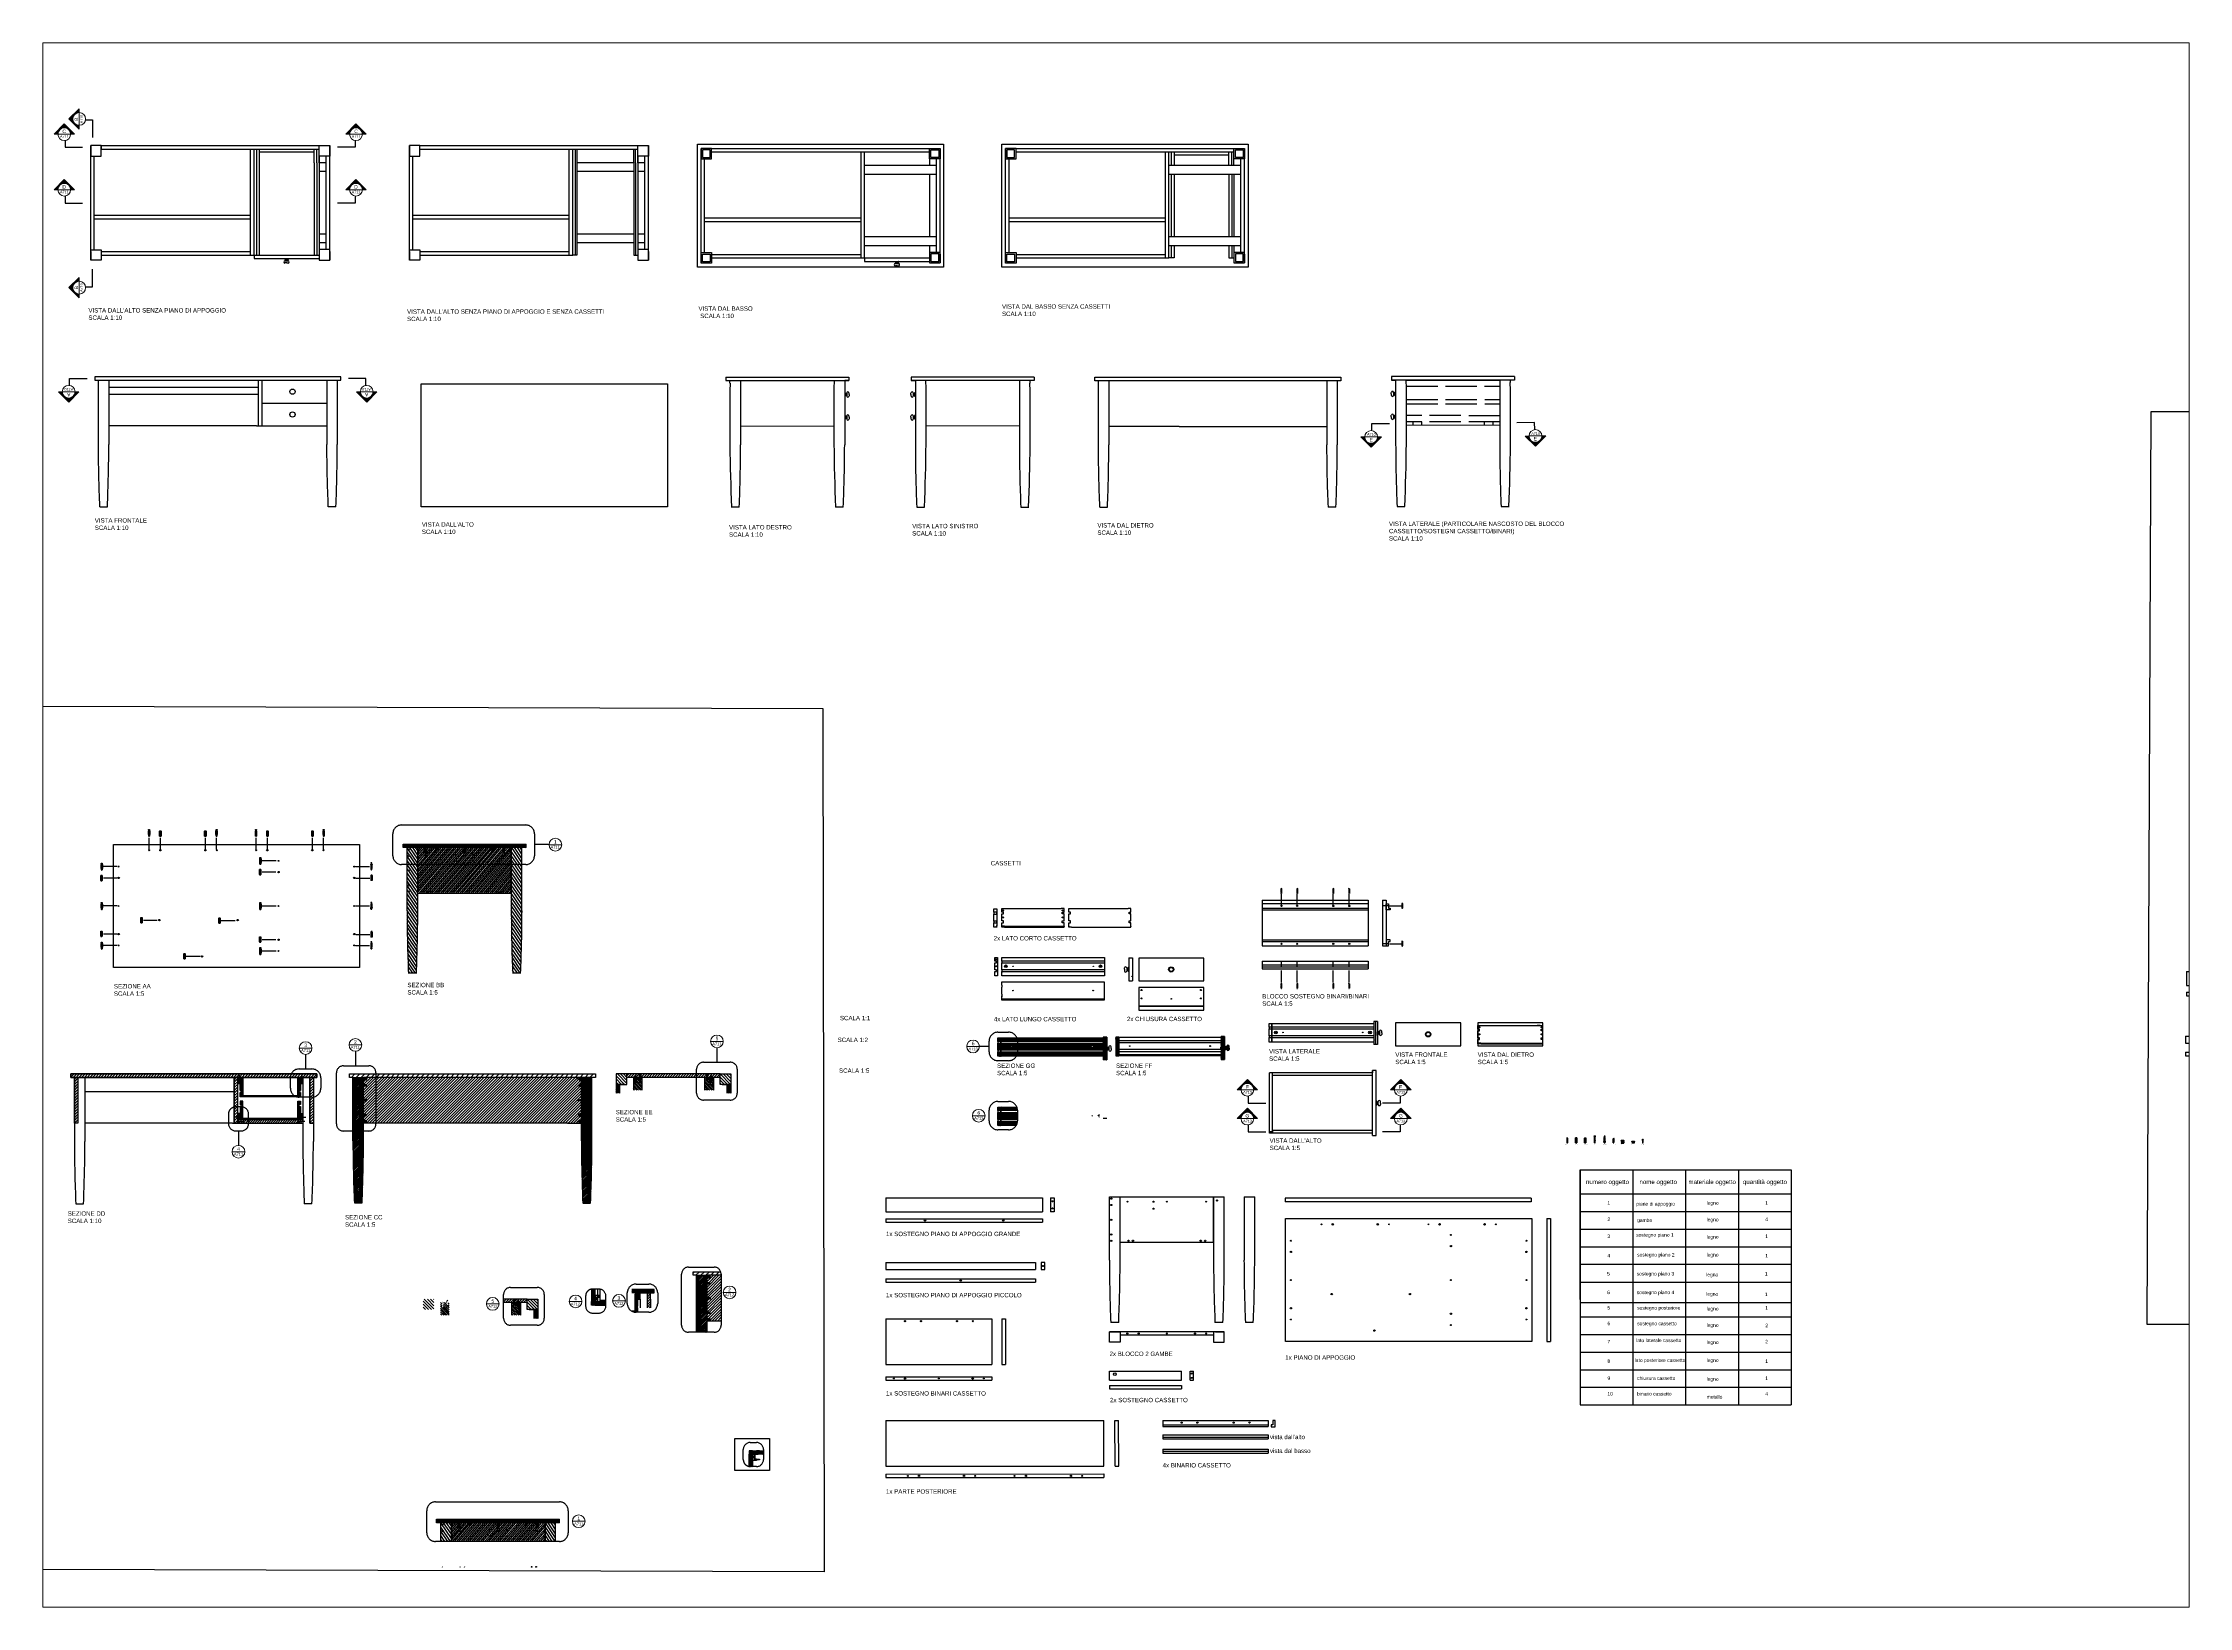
# Paper-space layout 'Layout1' of a CAD drawing. Header units: millimetres. Extents: x 28 to 252, y 20 to 184.
# The model-space entities are those that its viewports show. They can reach past a viewport. Long polylines and large blocks are cut down to what shows.
import ezdxf
from ezdxf.enums import TextEntityAlignment as Align

# ---------------------------------------------------------------- set-up
doc = ezdxf.new("R2010")
doc.units = ezdxf.units.MM
doc.header["$LTSCALE"] = 0.5
doc.linetypes.add('ACAD_ISO02W100', pattern=[15, 12, -3])
doc.linetypes.add('TRATTOPUNTO2', pattern=[12.7, 6.35, -3.175, 0, -3.175])
doc.layers.add('A-ANNO-SYMB', color=202, linetype='Continuous', lineweight=18)
for name, color, linetype in [('ALTRE LINEE', 70, 'Continuous'), ('CONTRONO SEZIONI', 26, 'Continuous'), ('G-ANNO-GEOMETRY', 7, 'Continuous'), ('G-ANNO-SYSTEM', 7, 'Continuous'), ('linee sezionate', 5, 'Continuous'), ('SIMBOLI', 201, 'Continuous'), ('viti', 240, 'Continuous')]:
    doc.layers.add(name, color=color, linetype=linetype)
doc.layers.add('LINEE SEZIONE', color=129, linetype='Continuous', plot=False)
doc.styles.add('ARIAL', font='arial.ttf')
doc.styles.get("Standard").update_dxf_attribs({"font": 'arial.ttf'})
pattern_1 = [(230, (-100.5723, -89.10385), (0.4377944, -0.3673531), [])]
pattern_2 = [(45, (-1.82544, -1.69339), (-0.12796865, 0.12796865), [])]
pattern_3 = [(229, (65.27, 18.3991), (0.20128105, -0.17497094), [])]
pattern_4 = [(45, (-1.82544, -41.07242), (-0.12796865, 0.12796865), [])]

# ---------------------------------------------------------------- blocks, each defined once
blk = doc.blocks.new('SYMBOL')
at = {"layer": 'A-ANNO-SYMB', "linetype": 'Continuous', "lineweight": 20}
h = blk.add_hatch(color=256, dxfattribs=at)
h.dxf.hatch_style = 1
h.paths.add_polyline_path([(11.206, 4.948), (11.316, 4.948, -1), (11.678, 4.948), (11.788, 4.948), (11.497, 5.241)])
at = {"linetype": 'Continuous', "lineweight": 20}
blk.add_line((11.316, 4.948), (11.678, 4.948), dxfattribs=at)
at = {"layer": 'A-ANNO-SYMB', "linetype": 'Continuous', "lineweight": 20}
for p, q in [((11.206, 4.948), (11.497, 5.241)), ((11.316, 4.948), (11.206, 4.948)), ((11.788, 4.948), (11.497, 5.241)), ((11.678, 4.948), (11.788, 4.948))]:
    blk.add_line(p, q, dxfattribs=at)
blk.add_circle((11.497, 4.948), 0.181, dxfattribs=at)
for tag, p in [('SEZIONE', (11.497, 4.918)), ('TAVOLA', (11.497, 5.08))]:
    blk.add_attdef(tag, text='', height=0.1, dxfattribs=at).set_placement(p, align=Align.TOP_CENTER)
blk = doc.blocks.new('DETAGLI')
at = {"layer": 'A-ANNO-SYMB', "linetype": 'Continuous'}
blk.add_line((486.7, 356.2), (504.8, 356.2), dxfattribs=at)
blk.add_circle((495.7, 356.2), 9.05, dxfattribs=at)
for tag, p in [('SEZIONE', (495.7, 354.7)), ('TAVOLA', (495.7, 362.8))]:
    blk.add_attdef(tag, text='', height=5, dxfattribs=at).set_placement(p, align=Align.TOP_CENTER)

msp = doc.modelspace()

# ---------------------------------------------------------------- hatches: boundary and pattern name
at = {"layer": 'ALTRE LINEE'}
h = msp.add_hatch(dxfattribs=at)
h.set_pattern_fill('ANSI31', color=256, scale=0.12, angle=184)
h.set_pattern_definition([(229, (-46.7089, 201.66654), (0.28754435, -0.2499585), [])])
h.paths.add_polyline_path([(269.2, -10.3), (269.2, -10.3), (269.1, -10.3), (269.1, -10.4), (269.2, -10.4), (269.2, -10.5), (269.1, -10.5), (269.1, -10.5), (269.2, -10.6), (269.2, -10.6), (269.1, -10.6), (269.1, -10.7), (269.2, -10.7), (269.2, -10.8), (269.1, -10.7), (269.1, -10.8), (269.2, -10.8), (269.2, -10.9), (269.1, -10.9), (269.1, -11), (269.2, -11), (269.2, -11.1), (269, -11.1), (253.8, -11.1), (253.8, -9.8), (253.7, -9.6), (253.1, -9.6), (253, -9.8), (253, -11.1), (247.3, -11.1), (247.3, -11.1), (247.2, -11), (247.2, -10.9), (247.3, -11), (247.3, -10.9), (247.2, -10.9), (247.2, -10.8), (247.3, -10.8), (247.3, -10.8), (247.2, -10.7), (247.2, -10.7), (247.3, -10.7), (247.3, -10.6), (247.2, -10.6), (247.2, -10.5), (247.3, -10.5), (247.3, -10.5), (247.2, -10.5), (247.2, -10.3, 0.427564), (246.8, -10.3), (246.8, -10.3), (246.7, -10.3), (246.7, -10.4), (246.8, -10.4), (246.8, -10.5), (246.7, -10.5), (246.7, -10.5), (246.8, -10.6), (246.8, -10.6), (246.7, -10.6), (246.7, -10.7), (246.8, -10.7), (246.8, -10.8), (246.7, -10.7), (246.7, -10.8), (246.8, -10.8), (246.8, -10.9), (246.7, -10.9), (246.7, -11), (246.8, -11), (246.8, -11.1), (246.6, -11.1), (234.4, -11.1), (234.4, -9.1), (304.4, -9.1), (304.4, -11.1), (292.1, -11.1), (292.1, -11.1), (292, -11), (292, -10.9), (292.1, -11), (292.1, -10.9), (292, -10.9), (292, -10.8), (292.1, -10.8), (292.1, -10.8), (292, -10.7), (292, -10.7), (292.1, -10.7), (292.1, -10.6), (292, -10.6), (292, -10.5), (292.1, -10.5), (292.1, -10.5), (292, -10.5), (292, -10.3, 0.427564), (291.6, -10.3), (291.6, -10.3), (291.5, -10.3), (291.5, -10.4), (291.6, -10.4), (291.6, -10.5), (291.5, -10.5), (291.5, -10.5), (291.6, -10.6), (291.6, -10.6), (291.5, -10.6), (291.5, -10.7), (291.6, -10.7), (291.6, -10.8), (291.5, -10.7), (291.5, -10.8), (291.6, -10.8), (291.6, -10.9), (291.5, -10.9), (291.5, -11), (291.6, -11), (291.6, -11.1), (291.4, -11.1), (285.8, -11.1), (285.8, -9.8), (285.7, -9.6), (285.1, -9.6), (285, -9.8), (285, -11.1), (269.7, -11.1), (269.7, -11.1), (269.6, -11), (269.6, -10.9), (269.7, -11), (269.7, -10.9), (269.6, -10.9), (269.6, -10.8), (269.7, -10.8), (269.7, -10.8), (269.6, -10.7), (269.6, -10.7), (269.7, -10.7), (269.7, -10.6), (269.6, -10.6), (269.6, -10.5), (269.7, -10.5), (269.7, -10.5), (269.6, -10.5), (269.6, -10.3, 0.427564)])
h = msp.add_hatch(dxfattribs=at)
h.set_pattern_fill('ANSI31', color=256, scale=0.42, angle=79)
h.set_pattern_definition([(124, (-46.7089, 201.6665), (-1.1055216, -0.7456837), [])])
h.paths.add_polyline_path([(242.8, -47.1, -0.009912), (242, -82.6), (237.6, -82.6, -0.009914), (236.8, -47.1), (236.8, -11.1), (242.8, -11.1)])
h.paths.add_polyline_path([(238.2, -32.5, 1), (237.4, -32.5, 1)], flags=16)
h.paths.add_polyline_path([(237.5, -36.1, 1), (238, -36.1, 1)], flags=16)
h.paths.add_polyline_path([(238, -24.1, 1), (237.5, -24.1, 1)], flags=16)
h.paths.add_polyline_path([(238.2, -15.7, 1), (237.4, -15.7, 1)], flags=16)
h.paths.add_polyline_path([(238, -12.1, 1), (237.5, -12.1, 1)], flags=16)
h.paths.add_polyline_path([(302, -47.1, -0.009914), (301.2, -82.6), (296.8, -82.6, -0.009912), (296, -47.1), (296, -11.1), (302, -11.1)])
h = msp.add_hatch(dxfattribs=at)
h.set_pattern_fill('ANSI31', color=256, scale=0.29, angle=184)
h.set_pattern_definition([(229, (-46.7089, 201.6665), (0.6948988, -0.6040664), [])])
h.paths.add_polyline_path([(296, -37.1), (242.8, -37.1), (242.8, -11.1), (246.6, -11.1), (246.6, -11.2), (246.6, -11.2), (246.6, -13.3), (246.6, -13.3), (246.6, -13.4), (246.8, -13.4), (246.8, -13.9), (246.7, -13.9), (246.7, -14.2), (247.3, -14.2), (247.3, -13.9), (247.2, -13.9), (247.2, -13.4), (247.4, -13.4), (247.4, -13.3), (247.3, -13.3), (247.3, -11.2), (247.4, -11.2), (253, -11.2), (253, -12.5), (253.1, -12.7), (253.7, -12.7), (253.8, -12.5), (253.8, -11.1), (269, -11.1), (269, -11.2), (269.1, -11.2), (269.1, -13.3), (269, -13.3), (269, -13.4), (269.2, -13.4), (269.2, -13.9), (269.1, -13.9), (269.1, -14.2), (269.7, -14.2), (269.7, -13.9), (269.6, -13.9), (269.6, -13.4), (269.8, -13.4), (269.8, -13.3), (269.8, -13.3), (269.8, -11.2), (269.8, -11.2), (285, -11.2), (285, -12.5), (285.1, -12.7), (285.7, -12.7), (285.8, -12.5), (285.8, -11.1), (291.4, -11.1), (291.4, -11.2), (291.5, -11.2), (291.5, -13.3), (291.4, -13.3), (291.4, -13.4), (291.6, -13.4), (291.6, -13.9), (291.5, -13.9), (291.5, -14.2), (292.1, -14.2), (292.1, -13.9), (292, -13.9), (292, -13.4), (292.2, -13.4), (292.2, -13.3), (292.2, -13.3), (292.2, -11.2), (292.2, -11.2), (296, -11.2)])
h.paths.add_polyline_path([(264.6, -18.7, 1), (264.2, -18.7, 1)], flags=16)
h.paths.add_polyline_path([(264.6, -15.2, 1), (264.2, -15.2, 1)], flags=16)
h.paths.add_polyline_path([(269.8, -15.7, 1), (269, -15.7, 1)], flags=16)
h.paths.add_polyline_path([(274.6, -18.7, 1), (274.2, -18.7, 1)], flags=16)
h.paths.add_polyline_path([(274.6, -15.2, 1), (274.2, -15.2, 1)], flags=16)
h.paths.add_polyline_path([(250.1, -36.1, 1), (250.6, -36.1, 1)], flags=16)
h.paths.add_polyline_path([(247.7, -15.7, 1), (246.9, -15.7, 1)], flags=16)
h.paths.add_polyline_path([(247.6, -36.1, 1), (248.1, -36.1, 1)], flags=16)
h.paths.add_polyline_path([(288.2, -36.1, 1), (288.7, -36.1, 1)], flags=16)
h.paths.add_polyline_path([(291.9, -15.7, 1), (291.1, -15.7, 1)], flags=16)
h.paths.add_polyline_path([(290.7, -36.1, 1), (291.2, -36.1, 1)], flags=16)
h = msp.add_hatch(dxfattribs=at)
h.set_pattern_fill('ANSI31', color=256, scale=0.057)
h.set_pattern_definition(pattern_2)
h.paths.add_polyline_path([(574.5, -120.6), (573.1, -120.6), (573, -120.5), (573, -120.1), (573.1, -120), (574.5, -120), (574.5, -119.3), (572.9, -119.3), (572.9, -121.3), (574.5, -121.3)])
h = msp.add_hatch(dxfattribs=at)
h.set_pattern_fill('ANSI31', color=256, scale=0.19, angle=90)
h.set_pattern_definition([(135, (-1.82544, -1.6934), (-0.42656217, -0.42656217), [])])
h.paths.add_polyline_path([(580.6, -124.3, -1), (581, -124.3, -1)], flags=16)
h.paths.add_polyline_path([(580.7, -124.3, -1), (580.9, -124.3, -1)], flags=0)
h.paths.add_polyline_path([(577.7, -124.3, -0.74706), (576.3, -124.7), (576.3, -124.7, 0.147415), (577.2, -124.8, 0.084542), (577.3, -124.5), (576.8, -124.5), (576.8, -124.7), (576.7, -124.7), (576.7, -123.9), (576.8, -123.9), (576.8, -124.1), (577.3, -124.1, 0.085849), (577.2, -123.8, 0.147415), (576.3, -123.9), (576.3, -123.9, -0.74706)], flags=16)
h.paths.add_polyline_path([(577.5, -124.6), (577.3, -124.6), (577.3, -124), (577.5, -124)], flags=0)
h.paths.add_polyline_path([(626.8, -124.3, -1), (626.2, -124.3, -1)], flags=16)
h.paths.add_polyline_path([(626.3, -124.3), (626.5, -124.3), (626.5, -124.1), (626.6, -124.1), (626.6, -124.3), (626.7, -124.3), (626.7, -124.4), (626.6, -124.4), (626.6, -124.5), (626.5, -124.5), (626.5, -124.4), (626.3, -124.4)], flags=0)
h.paths.add_polyline_path([(629.6, -124.3, -0.74706), (631, -123.9), (631, -124, 0.147415), (630.2, -123.8, 0.084542), (630.1, -124.1), (630.5, -124.1), (630.5, -123.9), (630.6, -123.9), (630.6, -124.7), (630.5, -124.7), (630.5, -124.5), (630.1, -124.5, 0.085849), (630.2, -124.8, 0.147415), (631, -124.7), (631, -124.7, -0.74706)], flags=16)
h.paths.add_polyline_path([(629.8, -124), (630, -124), (630, -124.6), (629.8, -124.6)], flags=0)
h.paths.add_polyline_path([(631.3, -120.1), (631.4, -120), (632.8, -120), (632.8, -119.3), (574.5, -119.3), (574.5, -120), (575.9, -120), (576, -120.1), (576, -120.5), (575.9, -120.6), (574.5, -120.6), (574.5, -121.3), (632.8, -121.3), (632.8, -120.6), (631.4, -120.6), (631.3, -120.5)])
h.paths.add_polyline_path([(632.8, -127.3), (574.5, -127.3), (574.5, -129.3), (574.5, -129.8), (576.1, -129.8), (632.8, -129.8), (632.8, -129.6)])
h.paths.add_polyline_path([(630.6, -124.7), (630.6, -124), (632.8, -124), (632.8, -123.9), (632.8, -123.9), (632.8, -122.3), (574.5, -122.3), (574.5, -123.9), (574.6, -123.9), (574.6, -124), (576.7, -124), (576.7, -124.7), (574.6, -124.7), (574.6, -124.7), (574.5, -124.7), (574.5, -126.3), (632.8, -126.3), (632.8, -124.7), (632.8, -124.7), (632.8, -124.7)])
h = msp.add_hatch(dxfattribs=at)
h.set_pattern_fill('ANSI31', color=256, scale=0.1, angle=184)
h.set_pattern_definition([(229, (-1.82544, -1.6934), (0.23962029, -0.20829874), [])])
edge = h.paths.add_edge_path()
edge.add_line((634.8, -118.9), (632.8, -118.9))
edge.add_line((632.8, -118.9), (632.8, -120))
edge.add_line((632.8, -120), (634.2, -120))
edge.add_line((634.2, -120), (634.3, -120.1))
edge.add_line((634.3, -120.1), (634.3, -120.5))
edge.add_line((634.3, -120.5), (634.2, -120.6))
edge.add_line((634.2, -120.6), (632.8, -120.6))
edge.add_line((632.8, -120.6), (632.8, -124.1))
edge.add_line((632.8, -124.1), (633, -124.1))
edge.add_line((633, -124.1), (633, -124))
edge.add_line((633, -124), (633, -124))
edge.add_line((633, -124), (633, -124.1))
edge.add_line((633, -124.1), (633.1, -124.1))
edge.add_line((633.1, -124.1), (633.2, -124))
edge.add_line((633.2, -124), (633.2, -124))
edge.add_line((633.2, -124), (633.2, -124.1))
edge.add_line((633.2, -124.1), (633.3, -124.1))
edge.add_line((633.3, -124.1), (633.3, -124))
edge.add_line((633.3, -124), (633.3, -124))
edge.add_line((633.3, -124), (633.3, -124.1))
edge.add_line((633.3, -124.1), (633.4, -124.1))
edge.add_line((633.4, -124.1), (633.4, -124))
edge.add_line((633.4, -124), (633.5, -124))
edge.add_line((633.5, -124), (633.5, -124.1))
edge.add_line((633.5, -124.1), (633.6, -124.1))
edge.add_line((633.6, -124.1), (633.6, -124))
edge.add_line((633.6, -124), (633.6, -124))
edge.add_line((633.6, -124), (633.6, -124.1))
edge.add_line((633.6, -124.1), (633.7, -124.1))
edge.add_arc((633.5, -124.3), 0.285, -46.2996, 46.2996, ccw=False)
edge.add_line((633.7, -124.5), (633.5, -124.5))
edge.add_line((633.5, -124.5), (633.5, -124.6))
edge.add_line((633.5, -124.6), (633.4, -124.6))
edge.add_line((633.4, -124.6), (633.4, -124.5))
edge.add_line((633.4, -124.5), (633.4, -124.5))
edge.add_line((633.4, -124.5), (633.3, -124.6))
edge.add_line((633.3, -124.6), (633.3, -124.6))
edge.add_line((633.3, -124.6), (633.3, -124.5))
edge.add_line((633.3, -124.5), (633.2, -124.5))
edge.add_line((633.2, -124.5), (633.2, -124.6))
edge.add_line((633.2, -124.6), (633.1, -124.6))
edge.add_line((633.1, -124.6), (633.1, -124.5))
edge.add_line((633.1, -124.5), (633.1, -124.5))
edge.add_line((633.1, -124.5), (633.1, -124.6))
edge.add_line((633.1, -124.6), (633, -124.6))
edge.add_line((633, -124.6), (633, -124.5))
edge.add_line((633, -124.5), (632.9, -124.5))
edge.add_line((632.9, -124.5), (632.9, -124.6))
edge.add_line((632.9, -124.6), (632.8, -124.6))
edge.add_line((632.8, -124.6), (632.8, -129.3))
edge.add_line((632.8, -129.3), (633.1, -129.3))
edge.add_line((633.1, -129.3), (633.1, -129.5))
edge.add_line((633.1, -129.5), (632.8, -129.5))
edge.add_line((632.8, -129.5), (632.8, -129.8))
edge.add_line((632.8, -129.8), (632.8, -131.9))
edge.add_line((632.8, -131.9), (634.8, -131.9))
edge.add_line((634.8, -131.9), (634.8, -118.9))
h = msp.add_hatch(dxfattribs=at)
h.set_pattern_fill('ANSI31', color=256, scale=0.084, angle=184)
h.set_pattern_definition(pattern_3)
h.paths.add_polyline_path([(640, -129.5), (641.6, -129.5), (641.6, -119), (640, -119)])
h = msp.add_hatch(dxfattribs=at)
h.set_pattern_fill('ANSI31', color=256, scale=0.084, angle=184)
h.set_pattern_definition(pattern_3)
h.paths.add_polyline_path([(701.9, -118.6), (699.9, -118.6), (699.9, -124.9), (700, -124.9), (700, -124.9), (700, -124.9), (700.1, -124.9), (700.1, -124.9), (700.1, -124.9), (700.2, -124.9), (700.2, -124.9), (700.2, -124.9), (700.3, -124.9), (700.3, -124.9), (700.3, -124.9), (700.4, -124.9), (700.4, -124.9), (700.5, -124.9), (700.5, -124.9), (700.5, -124.9), (700.5, -124.9), (700.6, -124.9), (700.6, -124.9), (700.7, -124.9), (700.7, -124.9), (700.7, -124.9), (700.8, -124.9), (700.8, -124.9), (700.8, -124.9), (700.9, -124.9), (700.9, -124.9), (700.9, -124.9), (701, -124.9), (701, -124.9), (701, -124.9), (701.1, -124.9), (701.1, -124.9), (701.2, -124.9), (701.2, -124.9), (701.2, -124.9), (701.2, -124.9), (701.3, -124.9), (701.3, -124.9), (701.4, -124.9), (701.4, -124.9), (701.4, -124.9), (701.5, -124.9), (701.5, -124.9), (701.5, -124.9), (701.6, -124.9), (701.6, -124.9), (701.6, -124.9), (701.7, -124.9), (701.7, -124.9), (701.7, -124.9), (701.8, -124.9), (701.8, -124.9), (701.9, -124.9), (701.9, -124.9), (701.9, -124.9), (701.9, -124.9)])
h.paths.add_polyline_path([(701.9, -125.3), (701.9, -125.2), (701.9, -125.3), (701.8, -125.2), (701.8, -125.3), (701.7, -125.2), (701.7, -125.3), (701.7, -125.2), (701.6, -125.3), (701.6, -125.2), (701.6, -125.3), (701.5, -125.2), (701.5, -125.3), (701.5, -125.2), (701.4, -125.3), (701.4, -125.2), (701.4, -125.3), (701.3, -125.2), (701.3, -125.3), (701.2, -125.2), (701.2, -125.3), (701.2, -125.2), (701.2, -125.3), (701.1, -125.2), (701.1, -125.3), (701, -125.2), (701, -125.3), (701, -125.2), (700.9, -125.3), (700.9, -125.2), (700.9, -125.3), (700.8, -125.2), (700.8, -125.3), (700.8, -125.2), (700.7, -125.3), (700.7, -125.2), (700.7, -125.3), (700.6, -125.2), (700.6, -125.3), (700.5, -125.2), (700.5, -125.3), (700.5, -125.2), (700.5, -125.3), (700.4, -125.2), (700.4, -125.3), (700.3, -125.2), (700.3, -125.3), (700.3, -125.2), (700.2, -125.3), (700.2, -125.2), (700.2, -125.3), (700.1, -125.2), (700.1, -125.3), (700.1, -125.2), (700, -125.3), (700, -125.2), (700, -125.3), (699.9, -125.2), (699.9, -128.9), (700.2, -128.9), (700.2, -129.2), (699.9, -129.2), (699.9, -129.5), (699.9, -131.6), (701.9, -131.6)])
h = msp.add_hatch(dxfattribs=at)
h.set_pattern_fill('ANSI31', color=256, scale=0.057)
h.set_pattern_definition(pattern_2)
h.paths.add_polyline_path([(574.5, -122.3), (572.9, -122.3), (572.9, -126.3), (574.5, -126.3), (574.5, -124.5), (574.5, -124.5), (574.5, -124.5), (574.5, -124.6), (574.4, -124.6), (574.4, -124.5), (574.3, -124.5), (574.3, -124.5), (574.3, -124.6), (574.3, -124.6), (574.3, -124.5), (574.2, -124.5), (574.2, -124.5), (574.2, -124.6), (574.1, -124.6), (574.1, -124.5), (574, -124.5), (574.1, -124.5), (574.1, -124.6), (574, -124.6), (574, -124.5), (573.9, -124.5), (573.9, -124.5), (573.9, -124.6), (573.9, -124.6), (573.8, -124.5), (573.7, -124.5, -0.427564), (573.7, -124.1), (573.7, -124.1), (573.7, -124.1), (573.7, -124), (573.8, -124), (573.8, -124.1), (573.9, -124.1), (573.9, -124.1), (573.9, -124), (573.9, -124), (573.9, -124.1), (574, -124.1), (574, -124.1), (574, -124), (574, -124), (574.1, -124.1), (574.1, -124.1), (574.1, -124.1), (574.1, -124), (574.2, -124), (574.2, -124.1), (574.3, -124.1), (574.3, -124.1), (574.3, -124), (574.4, -124), (574.4, -124.1), (574.5, -124.1)])
h.paths.add_polyline_path([(574.5, -127.3), (572.9, -127.3), (572.9, -129.8), (574.5, -129.8), (574.5, -129.5), (574.2, -129.5), (574.2, -129.3), (574.5, -129.3)])
h = msp.add_hatch(dxfattribs=at)
h.set_pattern_fill('ANSI31', color=256, scale=0.12, angle=184)
h.set_pattern_definition([(229, (65.27, 18.3991), (0.28754435, -0.2499585), [])])
h.paths.add_polyline_path([(704.4, -124.1, 0.866667), (703.1, -124.1), (703.1, -124.5), (703, -124.5, -0.131767), (702.5, -124.3, -0.18996), (702.4, -124.2, 0.32497), (702.2, -124.1), (702.1, -124.1, 0.414214), (701.9, -124.3), (701.9, -124.9), (701.9, -124.9), (702, -124.9), (702, -124.9), (702.1, -124.9), (702.1, -124.9), (702.1, -124.9), (702.2, -124.9), (702.2, -124.9), (702.2, -124.9), (702.3, -124.9), (702.3, -124.9, -0.414214), (702.3, -125), (702.3, -125.2, -0.414214), (702.3, -125.2), (702.3, -125.2), (702.3, -125.3), (702.2, -125.2), (702.2, -125.3), (702.2, -125.2), (702.1, -125.3), (702.1, -125.2), (702.1, -125.3), (702, -125.2), (702, -125.3), (702, -125.2), (701.9, -125.3), (701.9, -125.9, 0.414214), (702.1, -126.1), (702.2, -126.1, 0.32497), (702.4, -125.9, -0.18996), (702.5, -125.8, -0.131767), (703, -125.7), (703.1, -125.7), (703.1, -126, 0.866667), (704.4, -126), (704.4, -125.1)])
at = {"layer": 'ALTRE LINEE', "lineweight": -3}
h = msp.add_hatch(dxfattribs=at)
h.set_pattern_fill('ANSI31', color=256, scale=0.35)
h.paths.add_polyline_path([(49.4, -141.8), (47.4, -141.8), (47.4, -167.8), (49.4, -167.8)])
h.paths.add_polyline_path([(170.8, -139.8), (45.4, -139.8), (45.4, -141.8), (170.3, -141.8, -0.104482)])
h.paths.add_polyline_path([(185.4, -139.8), (170.8, -139.8, 0.104482), (170.3, -141.8), (185.4, -141.8)])
h.paths.add_polyline_path([(183.4, -153, -0.040478), (182.6, -153), (181.4, -153), (181.4, -167.8), (183.4, -167.8)])
h.paths.add_polyline_path([(183.4, -141.8), (181.4, -141.8), (181.4, -153), (182.6, -153, 0.040478), (183.4, -153)])
h.paths.add_polyline_path([(140.4, -141.8), (138.4, -141.8), (138.4, -158.6, -0.041932), (139.1, -158.6), (140.4, -158.6)])
h.paths.add_polyline_path([(140.4, -158.6), (139.1, -158.6, 0.041932), (138.4, -158.6), (138.4, -167.8), (140.4, -167.8)])
h = msp.add_hatch(dxfattribs=at)
h.set_pattern_fill('ANSI31', color=256, scale=0.14)
h.paths.add_polyline_path([(141.7, -143.3), (140.4, -143.3), (140.4, -145.3), (142.4, -145.3), (142.7, -145.3), (142.7, -144.3), (141.7, -144.3)])
h.paths.add_polyline_path([(141.7, -142.3), (141.7, -141.8), (141.1, -141.8), (141.1, -143.3), (141.7, -143.3)])
h.paths.add_polyline_path([(177.4, -141.8), (176.1, -141.8), (176.1, -144.3), (175.1, -144.3), (175.1, -145.3), (176.1, -145.3), (177.4, -145.3)])
h.paths.add_polyline_path([(177.4, -162.3), (175.1, -162.3), (175.1, -163.3), (176.1, -163.3), (176.1, -165.8), (177.4, -165.8)])
h.paths.add_polyline_path([(142.7, -162.3), (140.4, -162.3), (140.4, -164.5), (141.7, -164.5), (141.7, -163.3), (142.7, -163.3)])
h.paths.add_polyline_path([(141.7, -164.5), (140.4, -164.5), (140.4, -165.8), (141.7, -165.8)])
h = msp.add_hatch(dxfattribs=at)
h.set_pattern_fill('ANSI31', color=256, scale=0.14)
h.paths.add_polyline_path([(141.1, -141.8), (140.4, -141.8), (140.4, -143.3), (141.1, -143.3)])
h = msp.add_hatch(dxfattribs=at)
h.set_pattern_fill('ANSI31', color=256, scale=0.083)
h.paths.add_polyline_path([(143.3, -142.3), (141.7, -142.3), (141.7, -144.3), (142.7, -144.3), (142.7, -145.3), (141.7, -145.3), (141.7, -149.3), (142.7, -149.3), (142.7, -150.3), (141.7, -150.3), (141.7, -152.8), (143.3, -152.8), (143.3, -152.5), (143, -152.5), (143, -152.2), (143.3, -152.2)])
h.paths.add_polyline_path([(142.2, -147.3, -1), (142.8, -147.3, -1)], flags=16)
h.paths.add_polyline_path([(142.2, -143.3, -1), (142.8, -143.3, -1)], flags=16)
h.paths.add_polyline_path([(176.1, -145.3), (175.1, -145.3), (175.1, -144.3), (176.1, -144.3), (176.1, -142.3), (174.5, -142.3), (174.5, -152.2), (174.7, -152.2), (174.7, -152.5), (174.5, -152.5), (174.5, -152.8), (176.1, -152.8), (176.1, -150.3), (175.1, -150.3), (175.1, -149.3), (176.1, -149.3)])
h.paths.add_polyline_path([(175, -147.3, -1), (175.6, -147.3, -1)], flags=16)
h.paths.add_polyline_path([(175, -143.3, -1), (175.6, -143.3, -1)], flags=16)
h.paths.add_polyline_path([(176.1, -158.3), (175.1, -158.3), (175.1, -157.3), (176.1, -157.3), (176.1, -155.3), (174.5, -155.3), (174.5, -165.2), (174.7, -165.2), (174.7, -165.5), (174.5, -165.5), (174.5, -165.8), (176.1, -165.8), (176.1, -163.3), (175.1, -163.3), (175.1, -162.3), (176.1, -162.3)])
h.paths.add_polyline_path([(175.6, -160.3, -1), (175, -160.3, -1)], flags=16)
h.paths.add_polyline_path([(175, -156.3, -1), (175.6, -156.3, -1)], flags=16)
h.paths.add_polyline_path([(143.3, -158.6, 0.048303), (142.5, -158.6), (141.7, -158.6), (141.7, -162.3), (142.7, -162.3), (142.7, -163.3), (141.7, -163.3), (141.7, -165.8), (143.3, -165.8), (143.3, -165.5), (143, -165.5), (143, -165.2), (143.3, -165.2)])
h.paths.add_polyline_path([(142.2, -160.3, -1), (142.8, -160.3, -1)], flags=16)
h.paths.add_polyline_path([(143.3, -155.3), (141.7, -155.3), (141.7, -157.3), (142.7, -157.3), (142.7, -158.3), (141.7, -158.3), (141.7, -158.6), (142.5, -158.6, -0.048303), (143.3, -158.6)])
h.paths.add_polyline_path([(142.2, -156.3, -1), (142.8, -156.3, -1)], flags=16)
at = {"layer": 'ALTRE LINEE'}
h = msp.add_hatch(dxfattribs=at)
h.set_pattern_fill('ANSI31', color=256, scale=0.63)
h.set_pattern_definition([(45, (134.6982, 0.0567), (-1.41439, 1.41439), [])])
h.paths.add_polyline_path([(343.9, -141.8), (343.9, -139.8), (203.9, -139.8), (203.9, -141.8), (205.9, -141.8), (211.9, -141.8), (219.9, -141.8)])
h = msp.add_hatch(dxfattribs=at)
h.set_pattern_fill('ANSI31', color=256, scale=0.2)
h.set_pattern_definition([(45, (-81.9845, -113.9368), (-0.4490128, 0.4490128), [])])
h.paths.add_polyline_path([(211.9, -155.1), (210.8, -155.1), (210.8, -155.2), (210.7, -155.2), (210.7, -155.1), (210.7, -155.1), (210.5, -154.6), (210.5, -154.6), (210.5, -154.5), (210.6, -154.5), (210.6, -154.6), (210.7, -154.6), (210.7, -154.4), (210.8, -154.4), (211.9, -154.4), (211.9, -146.8), (210.5, -146.8), (210.4, -146.7), (210.4, -146.4), (210.4, -146.1), (210.5, -146), (211.9, -146), (211.9, -143.1), (210.8, -143.1), (210.8, -143.2), (210.8, -143.2), (210.8, -143.1), (210.7, -143.1), (210.6, -142.6), (210.6, -142.6), (210.6, -142.5), (210.6, -142.5), (210.6, -142.6), (210.8, -142.6), (210.8, -142.4), (210.8, -142.4), (211.9, -142.4), (211.9, -141.8), (205.9, -141.8), (205.9, -177.8, 0.009914), (206.7, -213.3), (211.1, -213.3, 0.009912), (211.9, -177.8), (211.9, -167.1), (210.8, -167.1), (210.8, -167.2), (210.7, -167.2), (210.7, -167.1), (210.6, -167.1), (210.5, -166.6), (210.5, -166.6), (210.5, -166.5), (210.5, -166.5), (210.6, -166.6), (210.7, -166.6), (210.7, -166.4), (210.8, -166.4), (211.9, -166.4), (211.9, -163.6), (210.5, -163.6), (210.4, -163.5), (210.4, -162.9), (210.5, -162.8), (211.9, -162.8)])
h.paths.add_polyline_path([(209.9, -155, -0.427564), (209.9, -154.6), (209.9, -154.6), (209.9, -154.5), (210, -154.5), (210, -154.6), (210.1, -154.6), (210.1, -154.5), (210.1, -154.5), (210.2, -154.6), (210.2, -154.6), (210.2, -154.5), (210.3, -154.5), (210.3, -154.6), (210.4, -154.6), (210.4, -154.5), (210.4, -154.5), (210.6, -155.1), (210.5, -155.1), (210.5, -155), (210.4, -155), (210.4, -155.1), (210.4, -155.1), (210.4, -155), (210.3, -155), (210.3, -155.1), (210.2, -155.1), (210.2, -155), (210.1, -155), (210.1, -155.1), (210.1, -155.1), (210.1, -155)], flags=16)
h.paths.add_polyline_path([(209.9, -166.5), (210, -166.5), (210, -166.6), (210.1, -166.6), (210.1, -166.5), (210.1, -166.5), (210.1, -166.6), (210.2, -166.6), (210.2, -166.5), (210.2, -166.5), (210.3, -166.6), (210.3, -166.6), (210.3, -166.5), (210.4, -166.5), (210.5, -167), (210.5, -167), (210.5, -167.1), (210.5, -167.1), (210.5, -167), (210.4, -167), (210.4, -167.1), (210.3, -167.1), (210.3, -167), (210.3, -167), (210.3, -167.1), (210.2, -167.1), (210.2, -167), (210.1, -167), (210.1, -167.1), (210.1, -167.1), (210, -167), (209.9, -167, -0.427564), (209.9, -166.6), (209.9, -166.6)], flags=16)
h.paths.add_polyline_path([(210.1, -143.1), (210.1, -143), (209.9, -143, -0.427564), (209.9, -142.6), (210, -142.6), (210, -142.5), (210, -142.5), (210.1, -142.6), (210.1, -142.6), (210.1, -142.5), (210.2, -142.5), (210.2, -142.6), (210.3, -142.6), (210.3, -142.5), (210.3, -142.5), (210.3, -142.6), (210.4, -142.6), (210.4, -142.5), (210.5, -142.5), (210.6, -143), (210.6, -143), (210.6, -143.1), (210.5, -143.1), (210.5, -143), (210.5, -143), (210.5, -143.1), (210.4, -143.1), (210.4, -143), (210.3, -143), (210.3, -143.1), (210.3, -143.1), (210.2, -143), (210.2, -143), (210.2, -143.1)], flags=16)
h = msp.add_hatch(dxfattribs=at)
h.set_pattern_fill('ANSI31', color=256, scale=0.35)
h.set_pattern_definition([(45, (134.6982, 0.0567), (-0.7857724, 0.7857724), [])])
h.paths.add_polyline_path([(335.9, -155.1), (334.9, -155.1), (334.9, -155.2), (334.8, -155.2), (334.8, -155), (334.3, -155), (334.3, -155.1), (334, -155.1), (334, -154.5), (334.3, -154.5), (334.3, -154.6), (334.8, -154.6), (334.8, -154.4), (334.9, -154.4), (334.9, -154.4), (335.9, -154.4), (335.9, -153.6), (335.9, -146.8), (334.5, -146.8), (334.4, -146.7), (334.4, -146.1), (334.5, -146), (335.9, -146), (335.9, -143.1), (334.8, -143.1), (334.8, -143.2), (334.7, -143.2), (334.7, -143), (334.2, -143), (334.2, -143.1), (334, -143.1), (334, -142.5), (334.2, -142.5), (334.2, -142.6), (334.7, -142.6), (334.7, -142.4), (334.8, -142.4), (335.9, -142.4), (335.9, -141.8), (219.9, -141.8), (211.9, -141.8), (211.9, -142.4), (213, -142.4), (213, -142.4), (213.1, -142.4), (213.1, -142.6), (213.6, -142.6), (213.6, -142.5), (213.8, -142.5), (213.8, -143.1), (213.6, -143.1), (213.6, -143), (213.1, -143), (213.1, -143.2), (213, -143.2), (211.9, -143.2), (211.9, -146), (213.3, -146), (213.4, -146.1), (213.4, -146.7), (213.3, -146.8), (211.9, -146.8), (211.9, -154.4), (212.9, -154.4), (212.9, -154.4), (213, -154.4), (213, -154.6), (213.5, -154.6), (213.5, -154.5), (213.8, -154.5), (213.8, -155.1), (213.5, -155.1), (213.5, -155), (213, -155), (213, -155.2), (212.9, -155.2), (211.9, -155.2), (211.9, -162.8), (213.3, -162.8), (213.4, -162.9), (213.4, -163.5), (213.3, -163.6), (211.9, -163.6), (211.9, -163.6), (211.9, -166.4), (212.9, -166.4), (212.9, -166.4), (213, -166.4), (213, -167.2), (212.9, -167.2), (211.9, -167.2), (211.9, -167.8), (327.9, -167.8), (335.9, -167.8), (335.9, -167.1), (334.9, -167.1), (334.9, -167.2), (334.8, -167.2), (334.8, -167), (334.3, -167), (334.3, -167.1), (334.1, -167.1), (334.1, -166.8), (334, -166.8), (334.1, -166.8), (334.1, -166.5), (334.3, -166.5), (334.8, -166.6), (334.8, -166.4), (334.9, -166.4), (334.9, -166.4), (335.9, -166.4), (335.9, -163.6), (334.5, -163.6), (334.4, -163.5), (334.4, -162.9), (334.5, -162.8), (335.9, -162.8), (335.9, -162.8)])
h.paths.add_polyline_path([(213.7, -167.1), (213.5, -167.1), (213.5, -166.5), (213.7, -166.5)], flags=16)
h = msp.add_hatch(dxfattribs=at)
h.set_pattern_fill('ANSI31', color=256, scale=0.2)
h.set_pattern_definition([(45, (54.01555, -113.9368), (-0.4490128, 0.4490128), [])])
h.paths.add_polyline_path([(335.9, -155.1), (337, -155.1), (337, -155.2), (337.1, -155.2), (337.1, -155.1), (337.1, -155.1), (337.3, -154.6), (337.3, -154.6), (337.3, -154.5), (337.2, -154.5), (337.2, -154.6), (337.1, -154.6), (337.1, -154.4), (337, -154.4), (335.9, -154.4), (335.9, -146.8), (337.3, -146.8), (337.4, -146.7), (337.4, -146.4), (337.4, -146.1), (337.3, -146), (335.9, -146), (335.9, -143.1), (337, -143.1), (337, -143.2), (337, -143.2), (337, -143.1), (337.1, -143.1), (337.2, -142.6), (337.2, -142.6), (337.2, -142.5), (337.2, -142.5), (337.2, -142.6), (337, -142.6), (337, -142.4), (337, -142.4), (335.9, -142.4), (335.9, -141.8), (341.9, -141.8), (341.9, -177.8, -0.009914), (341.1, -213.3), (336.7, -213.3, -0.009912), (335.9, -177.8), (335.9, -167.1), (337, -167.1), (337, -167.2), (337.1, -167.2), (337.1, -167.1), (337.2, -167.1), (337.3, -166.6), (337.3, -166.6), (337.3, -166.5), (337.3, -166.5), (337.2, -166.6), (337.1, -166.6), (337.1, -166.4), (337, -166.4), (335.9, -166.4), (335.9, -163.6), (337.3, -163.6), (337.4, -163.5), (337.4, -162.9), (337.3, -162.8), (335.9, -162.8)])
h.paths.add_polyline_path([(337.9, -155, 0.427564), (337.9, -154.6), (337.9, -154.6), (337.9, -154.5), (337.8, -154.5), (337.8, -154.6), (337.7, -154.6), (337.7, -154.5), (337.7, -154.5), (337.6, -154.6), (337.6, -154.6), (337.6, -154.5), (337.5, -154.5), (337.5, -154.6), (337.4, -154.6), (337.4, -154.5), (337.4, -154.5), (337.2, -155.1), (337.3, -155.1), (337.3, -155), (337.4, -155), (337.4, -155.1), (337.4, -155.1), (337.5, -155), (337.5, -155), (337.5, -155.1), (337.6, -155.1), (337.6, -155), (337.7, -155), (337.7, -155.1), (337.7, -155.1), (337.7, -155)], flags=16)
h.paths.add_polyline_path([(337.9, -166.5), (337.8, -166.5), (337.8, -166.6), (337.7, -166.6), (337.7, -166.5), (337.7, -166.5), (337.7, -166.6), (337.6, -166.6), (337.6, -166.5), (337.6, -166.5), (337.5, -166.6), (337.5, -166.6), (337.5, -166.5), (337.4, -166.5), (337.3, -167), (337.3, -167), (337.3, -167.1), (337.3, -167.1), (337.3, -167), (337.4, -167), (337.4, -167.1), (337.5, -167.1), (337.5, -167), (337.6, -167), (337.6, -167.1), (337.6, -167.1), (337.6, -167), (337.7, -167), (337.7, -167.1), (337.7, -167.1), (337.8, -167), (337.9, -167, 0.427564), (337.9, -166.6), (337.9, -166.6)], flags=16)
h.paths.add_polyline_path([(337.7, -143.1), (337.7, -143), (337.9, -143, 0.427564), (337.9, -142.6), (337.8, -142.6), (337.8, -142.5), (337.8, -142.5), (337.8, -142.6), (337.7, -142.6), (337.7, -142.5), (337.6, -142.5), (337.6, -142.6), (337.5, -142.6), (337.5, -142.5), (337.5, -142.5), (337.5, -142.6), (337.4, -142.6), (337.4, -142.5), (337.4, -142.5), (337.2, -143), (337.2, -143), (337.2, -143.1), (337.3, -143.1), (337.3, -143), (337.3, -143), (337.3, -143.1), (337.4, -143.1), (337.4, -143), (337.5, -143), (337.5, -143.1), (337.5, -143.1), (337.6, -143), (337.6, -143), (337.6, -143.1)], flags=16)
h = msp.add_hatch(dxfattribs=at)
h.set_pattern_fill('ANSI31', color=256, scale=0.39, angle=269)
h.set_pattern_definition([(314, (-100.5723, -89.1039), (0.8907225, 0.8601607), [])])
h.paths.add_polyline_path([(361.7, -139.8), (355.7, -139.8), (355.7, -145.8), (361.7, -145.8)])
h.paths.add_polyline_path([(414.9, -139.8), (414.9, -145.8), (420.9, -145.8), (420.9, -139.8)])
h = msp.add_hatch(dxfattribs=at)
h.set_pattern_fill('ANSI31', color=256, scale=0.33)
h.set_pattern_definition([(45, (-100.5723, -89.1039), (-0.7408711, 0.7408711), [])])
edge = h.paths.add_edge_path()
edge.add_line((407, -141.8), (407, -140.4))
edge.add_line((407, -140.4), (407.4, -140.4))
edge.add_line((407.4, -140.4), (407.4, -139.8))
edge.add_line((407.4, -139.8), (361.7, -139.8))
edge.add_line((361.7, -139.8), (361.7, -141.8))
edge.add_line((361.7, -141.8), (366.5, -141.8))
edge.add_line((366.5, -141.8), (366.5, -141.7))
edge.add_line((366.5, -141.7), (366.6, -141.7))
edge.add_line((366.6, -141.7), (366.6, -141.6))
edge.add_line((366.6, -141.6), (366.5, -141.6))
edge.add_line((366.5, -141.6), (366.5, -141.5))
edge.add_line((366.5, -141.5), (366.6, -141.5))
edge.add_line((366.6, -141.5), (366.6, -141.4))
edge.add_line((366.6, -141.4), (366.5, -141.5))
edge.add_line((366.5, -141.5), (366.5, -141.4))
edge.add_line((366.5, -141.4), (366.6, -141.4))
edge.add_line((366.6, -141.4), (366.6, -141.3))
edge.add_line((366.6, -141.3), (366.5, -141.3))
edge.add_line((366.5, -141.3), (366.5, -141.3))
edge.add_line((366.5, -141.3), (366.6, -141.2))
edge.add_line((366.6, -141.2), (366.6, -141.2))
edge.add_line((366.6, -141.2), (366.5, -141.2))
edge.add_line((366.5, -141.2), (366.5, -141.1))
edge.add_line((366.5, -141.1), (366.6, -141.1))
edge.add_line((366.6, -141.1), (366.6, -140.9))
edge.add_arc((366.8, -141.1), 0.285, 43.7004, 136.2996, ccw=False)
edge.add_line((367, -140.9), (367, -141))
edge.add_line((367, -141), (367.1, -141))
edge.add_line((367.1, -141), (367.1, -141))
edge.add_line((367.1, -141), (367, -141))
edge.add_line((367, -141), (367, -141.1))
edge.add_line((367, -141.1), (367.1, -141.1))
edge.add_line((367.1, -141.1), (367.1, -141.2))
edge.add_line((367.1, -141.2), (367, -141.2))
edge.add_line((367, -141.2), (367, -141.3))
edge.add_line((367, -141.3), (367.1, -141.2))
edge.add_line((367.1, -141.2), (367.1, -141.3))
edge.add_line((367.1, -141.3), (367, -141.3))
edge.add_line((367, -141.3), (367, -141.4))
edge.add_line((367, -141.4), (367.1, -141.4))
edge.add_line((367.1, -141.4), (367.1, -141.4))
edge.add_line((367.1, -141.4), (367, -141.5))
edge.add_line((367, -141.5), (367, -141.6))
edge.add_line((367, -141.6), (367.1, -141.5))
edge.add_line((367.1, -141.5), (367.1, -141.6))
edge.add_line((367.1, -141.6), (367, -141.6))
edge.add_line((367, -141.6), (367, -141.8))
edge.add_line((367, -141.8), (368.9, -141.8))
edge.add_line((368.9, -141.8), (368.9, -140.4))
edge.add_line((368.9, -140.4), (369, -140.2))
edge.add_line((369, -140.2), (369.6, -140.2))
edge.add_line((369.6, -140.2), (369.7, -140.4))
edge.add_line((369.7, -140.4), (369.7, -141.8))
edge.add_line((369.7, -141.8), (407, -141.8))
h.paths.add_polyline_path([(409.6, -141.8), (409.6, -141.6), (409.9, -141.7), (409.9, -139.8), (407.4, -139.8), (407.4, -140.4), (407.8, -140.4), (407.8, -141.8)])
h.paths.add_polyline_path([(409.9, -141.5), (410.1, -141.5), (410.1, -141.6), (410.1, -141.6), (410, -141.6), (410, -141.8), (414.9, -141.8), (414.9, -139.8), (409.9, -139.8)])
h = msp.add_hatch(dxfattribs=at)
h.set_pattern_fill('ANSI31', color=256, scale=0.23, angle=269)
h.set_pattern_definition([(314, (-100.5723, -89.10385), (0.5252979, 0.5072743), [])])
h.paths.add_polyline_path([(409.5, -141.8), (409.6, -141.8), (409.6, -144), (409.5, -144)])
h.paths.add_polyline_path([(409.8, -144), (409.6, -144), (409.6, -141.8), (409.8, -141.8)])
h.paths.add_polyline_path([(409.9, -144), (409.8, -144), (409.8, -141.8), (409.9, -141.8)])
h.paths.add_polyline_path([(410.1, -144), (409.9, -144), (409.9, -141.8), (410.1, -141.8)])
h.paths.add_polyline_path([(410.2, -144), (410.1, -144), (410.1, -141.8), (410.2, -141.8)])
h.paths.add_polyline_path([(410, -144.1), (410, -144.6), (409.7, -144.6), (409.7, -144.1)])
h.paths.add_polyline_path([(409.6, -144.8), (409.6, -144.6), (410.1, -144.6), (410.1, -144.8)])
h.paths.add_polyline_path([(365.5, -149), (370.5, -149), (370.5, -141.8), (369.7, -141.8), (369.7, -143.1), (369.6, -143.3), (369.3, -143.3), (369, -143.3), (368.9, -143.1), (368.9, -141.8), (367.2, -141.8), (367.2, -141.8), (367.1, -144), (367.2, -144), (367.2, -144.1), (367, -144.1), (367, -144.6), (367.1, -144.6), (367.1, -144.8), (366.5, -144.8), (366.5, -144.6), (366.6, -144.6), (366.6, -144.1), (366.4, -144.1), (366.4, -144), (366.4, -141.8), (366.4, -141.8), (365.5, -141.8)])
h.paths.add_polyline_path([(406.1, -149), (411.1, -149), (411.1, -141.8), (410.2, -141.8), (410.2, -141.8), (409.5, -141.8), (409.5, -141.8), (407.8, -141.8), (407.8, -143.1), (407, -143.1), (407, -141.8), (406.1, -141.8)])
h = msp.add_hatch(dxfattribs=at)
h.set_pattern_fill('ANSI31', color=256, scale=0.18, angle=185)
h.set_pattern_definition(pattern_1)
h.paths.add_polyline_path([(418.9, -145.8), (420.9, -145.8), (420.9, -150.8), (418.9, -150.8)])
h = msp.add_hatch(dxfattribs=at)
h.set_pattern_fill('ANSI31', color=256, scale=0.057)
h.set_pattern_definition(pattern_4)
h.paths.add_polyline_path([(574.5, -160), (573.1, -160), (573, -159.9), (573, -159.5), (573.1, -159.4), (574.5, -159.4), (574.5, -158.7), (572.9, -158.7), (572.9, -160.7), (574.5, -160.7)])
h = msp.add_hatch(dxfattribs=at)
h.set_pattern_fill('ANSI31', color=256, scale=0.19, angle=90)
h.set_pattern_definition([(135, (-1.82544, -41.0724), (-0.42656217, -0.42656217), [])])
h.paths.add_polyline_path([(580.6, -163.7, -1), (581, -163.7, -1)], flags=16)
h.paths.add_polyline_path([(580.7, -163.7, -1), (580.9, -163.7, -1)], flags=0)
h.paths.add_polyline_path([(577.7, -163.7, -0.74706), (576.3, -164.1), (576.3, -164.1, 0.147415), (577.2, -164.2, 0.084542), (577.3, -163.9), (576.8, -163.9), (576.8, -164.1), (576.7, -164.1), (576.7, -163.3), (576.8, -163.3), (576.8, -163.5), (577.3, -163.5, 0.085849), (577.2, -163.2, 0.147415), (576.3, -163.3), (576.3, -163.3, -0.74706)], flags=16)
h.paths.add_polyline_path([(577.5, -164), (577.3, -164), (577.3, -163.4), (577.5, -163.4)], flags=0)
h.paths.add_polyline_path([(626.8, -163.7, -1), (626.2, -163.7, -1)], flags=16)
h.paths.add_polyline_path([(626.3, -163.7), (626.5, -163.7), (626.5, -163.5), (626.6, -163.5), (626.6, -163.7), (626.7, -163.7), (626.7, -163.8), (626.6, -163.8), (626.6, -163.9), (626.5, -163.9), (626.5, -163.8), (626.3, -163.8)], flags=0)
h.paths.add_polyline_path([(629.6, -163.7, -0.74706), (631, -163.3), (631, -163.3, 0.147415), (630.2, -163.2, 0.084542), (630.1, -163.5), (630.5, -163.5), (630.5, -163.3), (630.6, -163.3), (630.6, -164.1), (630.5, -164.1), (630.5, -163.9), (630.1, -163.9, 0.085849), (630.2, -164.2, 0.147415), (631, -164.1), (631, -164.1, -0.74706)], flags=16)
h.paths.add_polyline_path([(629.8, -163.4), (630, -163.4), (630, -164), (629.8, -164)], flags=0)
edge = h.paths.add_edge_path()
edge.add_arc((579, -166.6), 5, 328.9262, 359.0751)
edge.add_line((584, -166.7), (574.5, -166.7))
edge.add_line((574.5, -166.7), (574.5, -168.7))
edge.add_line((574.5, -168.7), (574.5, -169.2))
edge.add_line((574.5, -169.2), (583.2, -169.2))
h.paths.add_polyline_path([(584, -165.7), (584, -161.7), (574.5, -161.7), (574.5, -163.3), (574.6, -163.3), (574.6, -163.3), (576.7, -163.3), (576.7, -164), (574.6, -164), (574.6, -164.1), (574.5, -164.1), (574.5, -165.7)])
h.paths.add_polyline_path([(632.8, -161.7), (632.8, -163.3), (632.8, -163.3)])
edge = h.paths.add_edge_path()
edge.add_arc((579, -160.5), 5, 360, 380.9284)
edge.add_line((583.6, -158.7), (574.5, -158.7))
edge.add_line((574.5, -158.7), (574.5, -159.4))
edge.add_line((574.5, -159.4), (575.9, -159.4))
edge.add_line((575.9, -159.4), (576, -159.5))
edge.add_line((576, -159.5), (576, -159.9))
edge.add_line((576, -159.9), (575.9, -160))
edge.add_line((575.9, -160), (574.5, -160))
edge.add_line((574.5, -160), (574.5, -160.7))
edge.add_line((574.5, -160.7), (584, -160.7))
edge.add_line((584, -160.7), (584, -160.5))
at = {"layer": 'ALTRE LINEE', "lineweight": -3}
h = msp.add_hatch(dxfattribs=at)
h.set_pattern_fill('ANSI31', color=256, scale=0.29)
h.paths.add_polyline_path([(174.5, -166.8), (177.4, -166.8), (177.4, -165.8), (176.1, -165.8), (146.5, -165.8), (146.5, -167.8), (174.5, -167.8)])
h.paths.add_polyline_path([(146.5, -165.8), (140.7, -165.8), (140.4, -165.8), (140.4, -166.8), (143.6, -166.8), (143.6, -167.8), (146.5, -167.8)])
h.paths.add_polyline_path([(143.6, -166.8), (140.4, -166.8), (140.4, -167.8), (143.6, -167.8)], flags=17)
h.paths.add_polyline_path([(177.4, -166.8), (174.5, -166.8), (174.5, -167.8), (177.4, -167.8)], flags=17)
at = {"layer": 'ALTRE LINEE'}
h = msp.add_hatch(dxfattribs=at)
h.set_pattern_fill('ANSI31', color=256, scale=0.057)
h.set_pattern_definition(pattern_4)
h.paths.add_polyline_path([(574.5, -161.7), (572.9, -161.7), (572.9, -165.7), (574.5, -165.7), (574.5, -163.9), (574.5, -163.9), (574.5, -163.9), (574.5, -164), (574.4, -164), (574.4, -163.9), (574.3, -163.9), (574.3, -163.9), (574.3, -164), (574.3, -164), (574.3, -163.9), (574.2, -163.9), (574.2, -163.9), (574.2, -164), (574.1, -164), (574.1, -163.9), (574, -163.9), (574.1, -163.9), (574.1, -164), (574, -164), (574, -163.9), (573.9, -163.9), (573.9, -163.9), (573.9, -164), (573.9, -164), (573.8, -163.9), (573.7, -163.9, -0.427564), (573.7, -163.5), (573.7, -163.5), (573.7, -163.4), (573.7, -163.4), (573.8, -163.4), (573.8, -163.5), (573.9, -163.5), (573.9, -163.4), (573.9, -163.4), (573.9, -163.4), (573.9, -163.5), (574, -163.5), (574, -163.4), (574, -163.4), (574, -163.4), (574.1, -163.5), (574.1, -163.5), (574.1, -163.4), (574.1, -163.4), (574.2, -163.4), (574.2, -163.5), (574.3, -163.5), (574.3, -163.4), (574.3, -163.4), (574.4, -163.4), (574.4, -163.5), (574.5, -163.5)])
h.paths.add_polyline_path([(574.5, -166.7), (572.9, -166.7), (572.9, -169.2), (574.5, -169.2), (574.5, -168.9), (574.2, -168.9), (574.2, -168.7), (574.5, -168.7)])
h = msp.add_hatch(dxfattribs=at)
h.set_pattern_fill('ANSI31', color=256, scale=0.63)
h.set_pattern_definition([(45, (98.2265, -231.899), (-1.41439, 1.41439), [])])
edge = h.paths.add_edge_path()
edge.add_arc((411.4, -253.7), 4, 0, 19.5461)
edge.add_line((415.2, -252.4), (399.4, -252.4))
edge.add_line((399.4, -252.4), (399.4, -254.4))
edge.add_line((399.4, -254.4), (401.4, -254.4))
edge.add_line((401.4, -254.4), (407.4, -254.4))
edge.add_line((407.4, -254.4), (415.4, -254.4))
edge.add_line((415.4, -254.4), (415.4, -253.7))
h = msp.add_hatch(dxfattribs=at)
h.set_pattern_fill('ANSI31', color=256, scale=0.2)
h.set_pattern_definition([(45, (113.51364, -226.57116), (-0.4490128, 0.4490128), [])])
h.paths.add_polyline_path([(405.4, -267.6, -0.427564), (405.4, -267.2), (405.4, -267.2), (405.4, -267.1), (405.5, -267.1), (405.5, -267.2), (405.6, -267.2), (405.6, -267.1), (405.6, -267.1), (405.7, -267.2), (405.7, -267.2), (405.7, -267.1), (405.8, -267.1), (405.8, -267.2), (405.9, -267.2), (405.9, -267.1), (405.9, -267.1), (406.1, -267.7), (406, -267.7), (406, -267.6), (405.9, -267.6), (405.9, -267.7), (405.9, -267.7), (405.8, -267.6), (405.8, -267.6), (405.8, -267.7), (405.7, -267.7), (405.7, -267.6), (405.6, -267.6), (405.6, -267.7), (405.6, -267.7), (405.6, -267.6)], flags=16)
h.paths.add_polyline_path([(405.4, -279.1), (405.5, -279.1), (405.5, -279.2), (405.6, -279.2), (405.6, -279.1), (405.6, -279.1), (405.6, -279.2), (405.7, -279.2), (405.7, -279.1), (405.7, -279.1), (405.8, -279.2), (405.8, -279.2), (405.8, -279.1), (405.9, -279.1), (406, -279.6), (406, -279.6), (406, -279.7), (406, -279.7), (406, -279.6), (405.9, -279.6), (405.9, -279.7), (405.8, -279.7), (405.8, -279.6), (405.7, -279.6), (405.7, -279.7), (405.7, -279.7), (405.7, -279.6), (405.6, -279.6), (405.6, -279.7), (405.6, -279.7), (405.5, -279.6), (405.4, -279.6, -0.427564), (405.4, -279.2), (405.4, -279.2)], flags=16)
h.paths.add_polyline_path([(405.6, -255.7), (405.6, -255.6), (405.4, -255.6, -0.427564), (405.4, -255.2), (405.5, -255.2), (405.5, -255.1), (405.5, -255.1), (405.5, -255.2), (405.6, -255.2), (405.6, -255.1), (405.7, -255.1), (405.7, -255.2), (405.8, -255.2), (405.8, -255.1), (405.8, -255.1), (405.8, -255.2), (405.9, -255.2), (405.9, -255.1), (406, -255.1), (406.1, -255.6), (406.1, -255.6), (406.1, -255.7), (406, -255.7), (406, -255.6), (406, -255.6), (406, -255.7), (405.9, -255.7), (405.9, -255.6), (405.8, -255.6), (405.8, -255.7), (405.8, -255.7), (405.7, -255.6), (405.7, -255.6), (405.7, -255.7)], flags=16)
h.paths.add_polyline_path([(401.4, -286.8), (407.4, -286.8), (407.4, -279.8), (406.3, -279.8), (406.3, -279.8), (406.2, -279.8), (406.2, -279.7), (406.1, -279.7), (406, -279.2), (406, -279.2), (406, -279.1), (406, -279.1), (406.1, -279.2), (406.2, -279.2), (406.2, -279), (406.3, -279), (407.4, -279.1), (407.4, -276.2), (406, -276.2), (405.9, -276.1), (405.9, -275.5), (406, -275.4), (407.4, -275.4), (407.4, -267.8), (406.3, -267.8), (406.3, -267.8), (406.2, -267.8), (406.2, -267.7), (406.2, -267.7), (406, -267.2), (406, -267.2), (406, -267.1), (406.1, -267.1), (406.1, -267.2), (406.2, -267.2), (406.2, -267), (406.3, -267), (407.4, -267.1), (407.4, -259.4), (406, -259.4), (405.9, -259.3), (405.9, -259), (405.9, -258.7), (406, -258.6), (407.4, -258.6), (407.4, -255.8), (406.3, -255.8), (406.3, -255.8), (406.3, -255.8), (406.3, -255.7), (406.2, -255.7), (406.1, -255.2), (406.1, -255.2), (406.1, -255.1), (406.1, -255.1), (406.1, -255.2), (406.3, -255.2), (406.3, -255), (406.3, -255), (407.4, -255.1), (407.4, -254.4), (401.4, -254.4)])
h = msp.add_hatch(dxfattribs=at)
h.set_pattern_fill('ANSI31', color=256, scale=0.35)
h.set_pattern_definition([(45, (113.5136, -226.5712), (-0.7857724, 0.7857724), [])])
h.paths.add_polyline_path([(415.4, -254.4), (407.4, -254.4), (407.4, -255.1), (408.5, -255.1), (408.5, -255), (408.6, -255), (408.6, -255.2), (409.1, -255.2), (409.1, -255.1), (409.3, -255.1), (409.3, -255.7), (409.1, -255.7), (409.1, -255.6), (408.6, -255.6), (408.6, -255.8), (408.5, -255.8), (407.4, -255.8), (407.4, -258.6), (408.8, -258.6), (408.9, -258.7), (408.9, -259.3), (408.8, -259.4), (407.4, -259.4), (407.4, -267.1), (408.4, -267.1), (408.4, -267), (408.5, -267), (408.5, -267.2), (409, -267.2), (409, -267.1), (409.3, -267.1), (409.3, -267.4), (409.3, -267.4), (409.3, -267.4), (409.3, -267.7), (409, -267.7), (409, -267.6), (408.5, -267.6), (408.5, -267.8), (408.4, -267.8), (407.4, -267.8), (407.4, -275.4), (408.8, -275.4), (408.9, -275.5), (408.9, -276.1), (408.8, -276.2), (407.4, -276.2), (407.4, -279.1), (408.4, -279.1), (408.4, -279), (408.5, -279), (408.5, -279.2), (409, -279.2), (409, -279.1), (409.2, -279.1), (409.2, -279.7), (409, -279.7), (409, -279.6), (408.5, -279.6), (408.5, -279.8), (408.4, -279.8), (407.4, -279.8), (407.4, -280.4), (415.4, -280.4)])
h = msp.add_hatch(dxfattribs=at)
h.set_pattern_fill('ANSI31', color=256, scale=0.39, angle=269)
h.set_pattern_definition([(314, (-210.3697, -217.236), (0.8907225, 0.8601607), [])])
h.paths.add_polyline_path([(251.9, -267.9), (245.9, -267.9), (245.9, -273.9), (251.9, -273.9)])
h.paths.add_polyline_path([(305.1, -267.9), (305.1, -273.9), (311.1, -273.9), (311.1, -267.9)])
h = msp.add_hatch(dxfattribs=at)
h.set_pattern_fill('ANSI31', color=256, scale=0.33)
h.set_pattern_definition([(45, (-210.3697, -217.236), (-0.7408711, 0.7408711), [])])
edge = h.paths.add_edge_path()
edge.add_line((297.2, -269.9), (297.2, -268.5))
edge.add_line((297.2, -268.5), (297.6, -268.5))
edge.add_line((297.6, -268.5), (297.6, -267.9))
edge.add_line((297.6, -267.9), (291.7, -267.9))
edge.add_line((291.7, -267.9), (291.7, -269.9))
edge.add_line((291.7, -269.9), (256.7, -269.9))
edge.add_line((256.7, -269.9), (256.7, -269.8))
edge.add_line((256.7, -269.8), (256.8, -269.8))
edge.add_line((256.8, -269.8), (256.8, -269.7))
edge.add_line((256.8, -269.7), (256.7, -269.7))
edge.add_line((256.7, -269.7), (256.7, -269.7))
edge.add_line((256.7, -269.7), (256.8, -269.6))
edge.add_line((256.8, -269.6), (256.8, -269.6))
edge.add_line((256.8, -269.6), (256.7, -269.6))
edge.add_line((256.7, -269.6), (256.7, -269.5))
edge.add_line((256.7, -269.5), (256.8, -269.5))
edge.add_line((256.8, -269.5), (256.8, -269.4))
edge.add_line((256.8, -269.4), (256.7, -269.4))
edge.add_line((256.7, -269.4), (256.7, -269.4))
edge.add_line((256.7, -269.4), (256.8, -269.4))
edge.add_line((256.8, -269.4), (256.8, -269.3))
edge.add_line((256.8, -269.3), (256.7, -269.3))
edge.add_line((256.7, -269.3), (256.7, -269.2))
edge.add_line((256.7, -269.2), (256.8, -269.2))
edge.add_line((256.8, -269.2), (256.8, -269))
edge.add_arc((257, -269.2), 0.285, 43.7004, 136.2996, ccw=False)
edge.add_line((257.2, -269), (257.2, -269.1))
edge.add_line((257.2, -269.1), (257.3, -269.1))
edge.add_line((257.3, -269.1), (257.3, -269.1))
edge.add_line((257.3, -269.1), (257.2, -269.2))
edge.add_line((257.2, -269.2), (257.2, -269.2))
edge.add_line((257.2, -269.2), (257.3, -269.2))
edge.add_line((257.3, -269.2), (257.3, -269.3))
edge.add_line((257.3, -269.3), (257.2, -269.3))
edge.add_line((257.2, -269.3), (257.2, -269.4))
edge.add_line((257.2, -269.4), (257.3, -269.4))
edge.add_line((257.3, -269.4), (257.3, -269.4))
edge.add_line((257.3, -269.4), (257.2, -269.5))
edge.add_line((257.2, -269.5), (257.2, -269.5))
edge.add_line((257.2, -269.5), (257.3, -269.5))
edge.add_line((257.3, -269.5), (257.3, -269.6))
edge.add_line((257.3, -269.6), (257.2, -269.6))
edge.add_line((257.2, -269.6), (257.2, -269.7))
edge.add_line((257.2, -269.7), (257.3, -269.7))
edge.add_line((257.3, -269.7), (257.3, -269.7))
edge.add_line((257.3, -269.7), (257.2, -269.8))
edge.add_line((257.2, -269.8), (257.2, -269.9))
edge.add_line((257.2, -269.9), (259.1, -269.9))
edge.add_line((259.1, -269.9), (259.1, -268.5))
edge.add_line((259.1, -268.5), (259.2, -268.4))
edge.add_line((259.2, -268.4), (259.8, -268.4))
edge.add_line((259.8, -268.4), (259.9, -268.5))
edge.add_line((259.9, -268.5), (259.9, -269.9))
edge.add_line((259.9, -269.9), (297.2, -269.9))
h.paths.add_polyline_path([(299.8, -269.9), (299.8, -269.8), (300.1, -269.8), (300.1, -267.9), (297.6, -267.9), (297.6, -268.5), (298, -268.5), (298, -269.9)])
h.paths.add_polyline_path([(300.1, -269.6), (300.3, -269.7), (300.3, -269.7), (300.3, -269.7), (300.2, -269.7), (300.2, -269.9), (305.1, -269.9), (305.1, -267.9), (300.1, -267.9)])
h = msp.add_hatch(dxfattribs=at)
h.set_pattern_fill('ANSI31', color=256, scale=0.09, angle=103)
h.set_pattern_definition([(148, (-141.60276, -315.27913), (-0.15142443, -0.24232974), [])])
edge = h.paths.add_edge_path()
edge.add_line((343.7, -267.9), (343.6, -267.9))
edge.add_line((343.6, -267.9), (343.5, -267.8))
edge.add_line((343.5, -267.8), (343.5, -267.9))
edge.add_line((343.5, -267.9), (343.4, -267.9))
edge.add_line((343.4, -267.9), (343.3, -267.8))
edge.add_line((343.3, -267.8), (343.3, -267.9))
edge.add_line((343.3, -267.9), (343.1, -267.9))
edge.add_line((343.1, -267.9), (343, -267.8))
edge.add_line((343, -267.8), (343, -267.9))
edge.add_line((343, -267.9), (342.9, -267.9))
edge.add_line((342.9, -267.9), (342.8, -267.8))
edge.add_line((342.8, -267.8), (342.8, -267.9))
edge.add_line((342.8, -267.9), (342.7, -267.9))
edge.add_line((342.7, -267.9), (342.6, -267.8))
edge.add_line((342.6, -267.8), (342.6, -267.9))
edge.add_line((342.6, -267.9), (342.5, -267.9))
edge.add_line((342.5, -267.9), (342.4, -267.8))
edge.add_line((342.4, -267.8), (342.4, -267.9))
edge.add_line((342.4, -267.9), (342.2, -267.9))
edge.add_line((342.2, -267.9), (342.2, -267.9))
edge.add_arc((342.2, -268), 0.131, 116.7443, 136.0153)
edge.add_arc((342.2, -267.9), 0.06, 110.9226, 145.4613, ccw=False)
edge.add_arc((342.2, -268), 0.131, 120.3687, 154.2465)
edge.add_line((342.1, -267.9), (342.1, -268.1))
edge.add_arc((342.2, -268), 0.131, 205.7535, 223.9847)
edge.add_arc((342.2, -268.1), 0.06, 214.5387, 270)
edge.add_line((342.2, -268.2), (342.3, -268.2))
edge.add_line((342.3, -268.2), (342.3, -268.2))
edge.add_line((342.3, -268.2), (342.3, -268.2))
edge.add_line((342.3, -268.2), (342.5, -268.2))
edge.add_line((342.5, -268.2), (342.6, -268.2))
edge.add_line((342.6, -268.2), (342.6, -268.2))
edge.add_line((342.6, -268.2), (342.7, -268.2))
edge.add_line((342.7, -268.2), (342.8, -268.2))
edge.add_line((342.8, -268.2), (342.8, -268.2))
edge.add_line((342.8, -268.2), (342.9, -268.2))
edge.add_line((342.9, -268.2), (343, -268.2))
edge.add_line((343, -268.2), (343, -268.2))
edge.add_line((343, -268.2), (343.1, -268.2))
edge.add_line((343.1, -268.2), (343.2, -268.2))
edge.add_line((343.2, -268.2), (343.2, -268.2))
edge.add_line((343.2, -268.2), (343.3, -268.2))
edge.add_line((343.3, -268.2), (343.4, -268.2))
edge.add_line((343.4, -268.2), (343.4, -268.2))
edge.add_line((343.4, -268.2), (343.6, -268.2))
edge.add_line((343.6, -268.2), (343.7, -268.2))
edge.add_line((343.7, -268.2), (343.7, -269.9))
edge.add_line((343.7, -269.9), (343.6, -269.9))
edge.add_line((343.6, -269.9), (343.6, -270))
edge.add_line((343.6, -270), (343.5, -270))
edge.add_line((343.5, -270), (343.5, -270))
edge.add_line((343.5, -270), (343.5, -269.9))
edge.add_line((343.5, -269.9), (343.4, -269.9))
edge.add_line((343.4, -269.9), (343.4, -270))
edge.add_line((343.4, -270), (343.3, -270))
edge.add_line((343.3, -270), (343.3, -270))
edge.add_line((343.3, -270), (343.3, -269.9))
edge.add_line((343.3, -269.9), (343.3, -269.9))
edge.add_line((343.3, -269.9), (343.3, -270))
edge.add_line((343.3, -270), (343.2, -270))
edge.add_line((343.2, -270), (343.2, -270))
edge.add_line((343.2, -270), (343.2, -269.9))
edge.add_line((343.2, -269.9), (343.1, -269.9))
edge.add_line((343.1, -269.9), (343.1, -270))
edge.add_line((343.1, -270), (343, -270))
edge.add_line((343, -270), (343.1, -270))
edge.add_line((343.1, -270), (343.1, -269.9))
edge.add_line((343.1, -269.9), (343, -269.9))
edge.add_line((343, -269.9), (343, -270))
edge.add_line((343, -270), (342.8, -270))
edge.add_arc((343, -270.2), 0.285, 133.7004, 226.2996)
edge.add_line((342.8, -270.4), (342.9, -270.4))
edge.add_line((342.9, -270.4), (342.9, -270.5))
edge.add_line((342.9, -270.5), (342.9, -270.5))
edge.add_line((342.9, -270.5), (342.9, -270.5))
edge.add_line((342.9, -270.5), (342.9, -270.4))
edge.add_line((342.9, -270.4), (343, -270.4))
edge.add_line((343, -270.4), (343, -270.5))
edge.add_line((343, -270.5), (343, -270.5))
edge.add_line((343, -270.5), (343.1, -270.5))
edge.add_line((343.1, -270.5), (343.1, -270.4))
edge.add_line((343.1, -270.4), (343.2, -270.4))
edge.add_line((343.2, -270.4), (343.1, -270.5))
edge.add_line((343.1, -270.5), (343.1, -270.5))
edge.add_line((343.1, -270.5), (343.2, -270.5))
edge.add_line((343.2, -270.5), (343.2, -270.4))
edge.add_line((343.2, -270.4), (343.3, -270.4))
edge.add_line((343.3, -270.4), (343.3, -270.5))
edge.add_line((343.3, -270.5), (343.3, -270.5))
edge.add_line((343.3, -270.5), (343.3, -270.5))
edge.add_line((343.3, -270.5), (343.4, -270.4))
edge.add_line((343.4, -270.4), (343.5, -270.4))
edge.add_line((343.5, -270.4), (343.4, -270.5))
edge.add_line((343.4, -270.5), (343.4, -270.5))
edge.add_line((343.4, -270.5), (343.5, -270.5))
edge.add_line((343.5, -270.5), (343.5, -270.4))
edge.add_line((343.5, -270.4), (343.7, -270.4))
edge.add_line((343.7, -270.4), (343.7, -271.3))
edge.add_line((343.7, -271.3), (341.7, -271.3))
edge.add_line((341.7, -271.3), (341.7, -262.2))
edge.add_line((341.7, -262.2), (343.7, -262.2))
edge.add_line((343.7, -262.2), (343.7, -267.9))
h = msp.add_hatch(dxfattribs=at)
h.set_pattern_fill('ANSI31', color=256, scale=0.28)
h.set_pattern_definition([(45, (-5.9936, -249.0562), (-0.628618, 0.628618), [])])
h.paths.add_polyline_path([(344.3, -268.2), (344.4, -268.2), (344.5, -268.2), (344.5, -268.2), (344.7, -268.2), (344.7, -268.2), (344.7, -268.2), (344.8, -268.2, 0.119668), (345, -268.3), (345, -269.3), (343.7, -269.3), (343.7, -268.2), (343.7, -268.2), (343.7, -268.2), (343.8, -268.2), (343.9, -268.2), (343.9, -268.2), (344, -268.2), (344.1, -268.2), (344.1, -268.2), (344.2, -268.2), (344.3, -268.2)])
h.paths.add_polyline_path([(343.7, -265.8), (346, -265.8), (346, -266.8), (345, -266.8), (345, -267.7, 0.119668), (344.8, -267.9), (344.7, -267.9), (344.6, -267.8), (344.6, -267.9), (344.4, -267.9), (344.4, -267.8), (344.4, -267.9), (344.2, -267.9), (344.1, -267.8), (344.1, -267.9), (344, -267.9), (343.9, -267.8), (343.9, -267.9), (343.8, -267.9), (343.7, -267.7)])
h = msp.add_hatch(dxfattribs=at)
h.set_pattern_fill('ANSI31', color=256, scale=0.2, angle=180)
h.set_pattern_definition([(225, (960.5139, -173.5277), (0.4490128, -0.4490128), [])])
h.paths.add_polyline_path([(369.3, -262.4), (364.6, -262.4), (364.6, -264.4), (367.9, -264.4), (368, -264.4), (368.2, -264.4), (368.2, -263.4), (368.3, -263.3), (368.9, -263.3), (369, -263.4), (369, -264.4), (369.3, -264.4), (377.3, -264.4), (377.3, -262.4)])
h = msp.add_hatch(dxfattribs=at)
h.set_pattern_fill('ANSI31', color=256, scale=0.05, angle=180)
h.set_pattern_definition([(225, (960.51388, -173.5277), (0.1122532, -0.1122532), [])])
h.paths.add_polyline_path([(368, -266.9), (368, -264.4), (368.2, -264.4), (368.2, -266.2), (368.3, -266.3), (368.9, -266.3), (369, -266.2), (369, -264.4), (369.3, -264.4), (369.3, -267.9), (368.3, -267.9), (368, -267.9), (367, -267.9), (367, -266.9), (367.8, -266.9)])
h = msp.add_hatch(dxfattribs=at)
h.set_pattern_fill('ANSI31', color=256, scale=0.33)
h.set_pattern_definition([(45, (-65.1182, -235.4569), (-0.7408711, 0.7408711), [])])
h.paths.add_polyline_path([(375.3, -267.9), (375.3, -264.4), (373.3, -264.4), (373.3, -272.8), (375.3, -272.8)])
h = msp.add_hatch(dxfattribs=at)
h.set_pattern_fill('ANSI31', color=256, scale=0.23, angle=269)
h.set_pattern_definition([(314, (-210.36974, -217.236), (0.5252979, 0.5072743), [])])
h.paths.add_polyline_path([(299.7, -269.9), (299.8, -269.9), (299.8, -272.1), (299.7, -272.1)])
h.paths.add_polyline_path([(300, -272.1), (299.8, -272.1), (299.8, -269.9), (300, -269.9)])
h.paths.add_polyline_path([(300.1, -272.1), (300, -272.1), (300, -269.9), (300.1, -269.9)])
h.paths.add_polyline_path([(300.3, -272.1), (300.1, -272.1), (300.1, -269.9), (300.3, -269.9)])
h.paths.add_polyline_path([(300.4, -272.1), (300.3, -272.1), (300.3, -269.9), (300.4, -269.9)])
h.paths.add_polyline_path([(300.2, -272.2), (300.2, -272.7), (299.9, -272.7), (299.9, -272.2)])
h.paths.add_polyline_path([(299.8, -272.9), (299.8, -272.7), (300.3, -272.7), (300.3, -272.9)])
h.paths.add_polyline_path([(255.7, -277.1), (260.7, -277.1), (260.7, -269.9), (259.9, -269.9), (259.9, -271.2), (259.8, -271.4), (259.5, -271.4), (259.2, -271.4), (259.1, -271.2), (259.1, -269.9), (257.4, -269.9), (257.4, -269.9), (257.3, -272.1), (257.4, -272.1), (257.4, -272.2), (257.2, -272.2), (257.2, -272.7), (257.3, -272.7), (257.3, -272.9), (256.7, -272.9), (256.7, -272.7), (256.8, -272.7), (256.8, -272.2), (256.6, -272.2), (256.6, -272.1), (256.6, -269.9), (256.6, -269.9), (255.7, -269.9)])
h.paths.add_polyline_path([(296.3, -277.1), (301.3, -277.1), (301.3, -269.9), (300.4, -269.9), (300.4, -269.9), (299.7, -269.9), (299.7, -269.9), (298, -269.9), (298, -271.2), (297.2, -271.2), (297.2, -269.9), (296.3, -269.9)])
h = msp.add_hatch(dxfattribs=at)
h.set_pattern_fill('ANSI31', color=256, scale=0.18, angle=185)
h.set_pattern_definition([(230, (-210.36974, -217.236), (0.4377944, -0.3673531), [])])
h.paths.add_polyline_path([(309.1, -273.9), (311.1, -273.9), (311.1, -278.9), (309.1, -278.9)])
h = msp.add_hatch(dxfattribs=at)
h.set_pattern_fill('ANSI31', color=256, scale=0.14)
h.set_pattern_definition([(45, (-141.60276, -315.27913), (-0.31430896, 0.31430896), [])])
h.paths.add_polyline_path([(346, -271.1), (346, -271.3), (343.7, -271.3), (343.7, -270.6), (343.7, -270.6), (343.7, -270.6), (345.9, -270.6), (345.9, -270.6), (345.9, -270.6), (345.9, -270.4), (346, -270.4), (346, -270.7)], flags=17)
h.paths.add_polyline_path([(346.2, -271.1), (346, -271.1), (346, -270.7), (346.2, -270.7)], flags=17)
h.paths.add_polyline_path([(346.5, -271.1), (346.3, -271.1), (346.3, -270.7), (346.5, -270.7)], flags=17)
h.paths.add_polyline_path([(347.3, -271.1), (347.1, -271.1), (347.1, -270.7), (347.3, -270.7)], flags=17)
h.paths.add_polyline_path([(349.8, -269.3), (349.8, -271.3), (347.5, -271.3), (347.5, -271.1), (347.4, -271.1), (347.4, -270.8), (347.5, -270.8), (347.5, -270.6), (346.1, -270.6), (346.1, -270.4), (346.5, -270.4), (346.5, -270.5), (346.7, -270.5), (346.7, -270.3), (347.5, -270.3), (347.5, -270.2), (346.7, -270.2), (346.7, -269.9), (346.5, -269.9), (346.5, -270), (346.1, -270), (346.1, -269.8), (347.5, -269.8), (347.5, -269.7), (346, -269.7), (346, -270), (345.9, -270), (345.9, -269.8), (345.9, -269.8), (345.9, -269.9), (343.7, -269.9), (343.7, -269.8), (343.7, -269.8), (343.7, -269.3), (345, -269.3)])
h = msp.add_hatch(dxfattribs=at)
h.set_pattern_fill('ANSI31', color=256, scale=0.09, angle=103)
h.set_pattern_definition([(148, (-51.94287, -388.89324), (-0.15142443, -0.24232974), [])])
edge = h.paths.add_edge_path()
edge.add_line((433.3, -357.6), (433.2, -357.6))
edge.add_line((433.2, -357.6), (433.1, -357.7))
edge.add_line((433.1, -357.7), (433.1, -357.6))
edge.add_line((433.1, -357.6), (433, -357.6))
edge.add_line((433, -357.6), (432.9, -357.7))
edge.add_line((432.9, -357.7), (432.9, -357.6))
edge.add_line((432.9, -357.6), (432.8, -357.6))
edge.add_line((432.8, -357.6), (432.7, -357.7))
edge.add_line((432.7, -357.7), (432.7, -357.6))
edge.add_line((432.7, -357.6), (432.6, -357.6))
edge.add_line((432.6, -357.6), (432.5, -357.7))
edge.add_line((432.5, -357.7), (432.5, -357.6))
edge.add_line((432.5, -357.6), (432.4, -357.6))
edge.add_line((432.4, -357.6), (432.3, -357.7))
edge.add_line((432.3, -357.7), (432.3, -357.6))
edge.add_line((432.3, -357.6), (432.1, -357.6))
edge.add_line((432.1, -357.6), (432, -357.7))
edge.add_line((432, -357.7), (432, -357.6))
edge.add_line((432, -357.6), (431.9, -357.6))
edge.add_line((431.9, -357.6), (431.8, -357.6))
edge.add_arc((431.9, -357.4), 0.131, 223.9847, 243.2557, ccw=False)
edge.add_arc((431.8, -357.5), 0.06, 214.5387, 249.0774)
edge.add_arc((431.9, -357.4), 0.131, 205.7535, 239.6313, ccw=False)
edge.add_line((431.8, -357.5), (431.8, -357.3))
edge.add_arc((431.9, -357.4), 0.131, 136.0153, 154.2465, ccw=False)
edge.add_arc((431.8, -357.3), 0.06, 90, 145.4613, ccw=False)
edge.add_line((431.8, -357.3), (431.9, -357.3))
edge.add_line((431.9, -357.3), (432, -357.2))
edge.add_line((432, -357.2), (432, -357.3))
edge.add_line((432, -357.3), (432.1, -357.3))
edge.add_line((432.1, -357.3), (432.2, -357.2))
edge.add_line((432.2, -357.2), (432.2, -357.3))
edge.add_line((432.2, -357.3), (432.3, -357.3))
edge.add_line((432.3, -357.3), (432.4, -357.2))
edge.add_line((432.4, -357.2), (432.4, -357.3))
edge.add_line((432.4, -357.3), (432.6, -357.3))
edge.add_line((432.6, -357.3), (432.7, -357.2))
edge.add_line((432.7, -357.2), (432.7, -357.3))
edge.add_line((432.7, -357.3), (432.8, -357.3))
edge.add_line((432.8, -357.3), (432.9, -357.2))
edge.add_line((432.9, -357.2), (432.9, -357.3))
edge.add_line((432.9, -357.3), (433, -357.3))
edge.add_line((433, -357.3), (433.1, -357.2))
edge.add_line((433.1, -357.2), (433.1, -357.3))
edge.add_line((433.1, -357.3), (433.2, -357.3))
edge.add_line((433.2, -357.3), (433.3, -357.2))
edge.add_line((433.3, -357.2), (433.3, -355.5))
edge.add_line((433.3, -355.5), (433.3, -355.5))
edge.add_line((433.3, -355.5), (433.2, -355.4))
edge.add_line((433.2, -355.4), (433.1, -355.4))
edge.add_line((433.1, -355.4), (433.1, -355.4))
edge.add_line((433.1, -355.4), (433.1, -355.5))
edge.add_line((433.1, -355.5), (433.1, -355.5))
edge.add_line((433.1, -355.5), (433.1, -355.4))
edge.add_line((433.1, -355.4), (433, -355.4))
edge.add_line((433, -355.4), (433, -355.4))
edge.add_line((433, -355.4), (433, -355.5))
edge.add_line((433, -355.5), (432.9, -355.5))
edge.add_line((432.9, -355.5), (432.9, -355.4))
edge.add_line((432.9, -355.4), (432.8, -355.4))
edge.add_line((432.8, -355.4), (432.9, -355.4))
edge.add_line((432.9, -355.4), (432.9, -355.5))
edge.add_line((432.9, -355.5), (432.8, -355.5))
edge.add_line((432.8, -355.5), (432.8, -355.4))
edge.add_line((432.8, -355.4), (432.7, -355.4))
edge.add_line((432.7, -355.4), (432.7, -355.4))
edge.add_line((432.7, -355.4), (432.7, -355.5))
edge.add_line((432.7, -355.5), (432.7, -355.5))
edge.add_line((432.7, -355.5), (432.6, -355.4))
edge.add_line((432.6, -355.4), (432.5, -355.4))
edge.add_arc((432.7, -355.2), 0.285, 133.7004, 226.2996, ccw=False)
edge.add_line((432.5, -355), (432.5, -355))
edge.add_line((432.5, -355), (432.5, -355))
edge.add_line((432.5, -355), (432.5, -354.9))
edge.add_line((432.5, -354.9), (432.6, -354.9))
edge.add_line((432.6, -354.9), (432.6, -355))
edge.add_line((432.6, -355), (432.7, -355))
edge.add_line((432.7, -355), (432.7, -355))
edge.add_line((432.7, -355), (432.7, -354.9))
edge.add_line((432.7, -354.9), (432.7, -354.9))
edge.add_line((432.7, -354.9), (432.7, -355))
edge.add_line((432.7, -355), (432.8, -355))
edge.add_line((432.8, -355), (432.8, -355))
edge.add_line((432.8, -355), (432.8, -354.9))
edge.add_line((432.8, -354.9), (432.9, -354.9))
edge.add_line((432.9, -354.9), (432.9, -355))
edge.add_line((432.9, -355), (433, -355))
edge.add_line((433, -355), (432.9, -355))
edge.add_line((432.9, -355), (432.9, -354.9))
edge.add_line((432.9, -354.9), (433, -354.9))
edge.add_line((433, -354.9), (433, -355))
edge.add_line((433, -355), (433.1, -355))
edge.add_line((433.1, -355), (433.1, -355))
edge.add_line((433.1, -355), (433.1, -354.9))
edge.add_line((433.1, -354.9), (433.2, -354.9))
edge.add_line((433.2, -354.9), (433.2, -355))
edge.add_line((433.2, -355), (433.3, -355))
edge.add_line((433.3, -355), (433.3, -354.2))
edge.add_line((433.3, -354.2), (431.3, -354.2))
edge.add_line((431.3, -354.2), (431.3, -363.2))
edge.add_line((431.3, -363.2), (433.3, -363.2))
edge.add_line((433.3, -363.2), (433.3, -357.6))
h = msp.add_hatch(dxfattribs=at)
h.set_pattern_fill('ANSI31', color=256, scale=0.14)
h.set_pattern_definition([(45, (-51.94287, -388.89324), (-0.31430896, 0.31430896), [])])
h.paths.add_polyline_path([(435.6, -354.3), (435.6, -354.2), (433.3, -354.2), (433.3, -354.8), (433.4, -354.8), (433.4, -354.9), (435.5, -354.9), (435.5, -354.8), (435.6, -354.8), (435.6, -355), (435.6, -355), (435.6, -354.8)], flags=17)
h.paths.add_polyline_path([(435.9, -354.3), (435.6, -354.3), (435.6, -354.8), (435.9, -354.8)], flags=17)
h.paths.add_polyline_path([(436.2, -354.4), (435.9, -354.4), (435.9, -354.8), (436.2, -354.8)], flags=17)
h.paths.add_polyline_path([(437, -354.4), (436.7, -354.4), (436.7, -354.8), (437, -354.8)], flags=17)
h.paths.add_polyline_path([(439.5, -356.2), (439.5, -354.2), (437.2, -354.2), (437.2, -354.3), (437, -354.3), (437, -354.7), (437.2, -354.7), (437.2, -354.8), (435.7, -354.8), (435.7, -355), (436.1, -355), (436.1, -354.9), (436.4, -354.9), (436.4, -355.1), (437.2, -355.1), (437.2, -355.2), (436.4, -355.2), (436.4, -355.5), (436.1, -355.5), (436.1, -355.4), (435.7, -355.4), (435.7, -355.6), (437.2, -355.6), (437.2, -355.7), (435.6, -355.7), (435.6, -355.4), (435.6, -355.4), (435.6, -355.6), (435.5, -355.6), (435.5, -355.6), (433.4, -355.6), (433.4, -355.6), (433.3, -355.6), (433.3, -356.2), (434.6, -356.2)])
h = msp.add_hatch(dxfattribs=at)
h.set_pattern_fill('ANSI31', color=256, scale=0.28)
h.set_pattern_definition([(45, (-51.9429, -388.8932), (-0.628618, 0.628618), [])])
h.paths.add_polyline_path([(434.6, -357.7), (434.6, -357.7, -0.088513), (434.5, -357.6), (434.3, -357.6), (434.2, -357.7), (434.2, -357.6), (434.1, -357.6), (434, -357.7), (434, -357.6), (433.9, -357.6), (433.8, -357.7), (433.8, -357.6), (433.7, -357.6), (433.6, -357.7), (433.6, -357.6), (433.5, -357.6), (433.4, -357.7), (433.4, -357.6), (433.3, -357.6), (433.3, -359.7), (435.6, -359.7), (435.6, -359.3), (435.5, -359.3), (435.5, -359.3), (435.5, -359.3), (435.5, -359.3), (435.4, -359.3), (435.4, -359.3), (435.4, -359.3), (435.4, -359.3), (435.3, -359.3), (435.3, -359.3), (435.3, -359.3), (435.3, -359.3), (435.2, -359.3), (435.2, -359.3), (435.2, -359.3), (435.2, -359.3), (435.1, -359.3), (435.1, -359.3), (435.1, -359.3), (435.1, -359.3), (435, -359.3), (435, -359.3), (435, -359.3), (434.9, -359.3), (434.9, -359.3), (434.9, -359.3), (434.9, -359.3), (434.9, -359.3), (434.8, -359.3), (434.7, -359.1), (434.8, -359), (434.9, -359), (434.9, -359), (434.9, -359), (434.9, -359), (435, -359), (435, -359), (435, -359), (435, -359), (435.1, -359), (435.1, -359), (435.1, -359), (435.1, -359), (435.2, -359), (435.2, -359), (435.2, -359), (435.2, -359), (435.3, -359), (435.3, -359), (435.3, -359), (435.3, -359), (435.4, -359), (435.4, -359), (435.4, -359), (435.5, -359), (435.5, -359), (435.5, -359), (435.6, -359), (435.6, -359), (435.6, -359), (435.6, -358.7), (434.6, -358.7)])
h = msp.add_hatch(dxfattribs=at)
h.set_pattern_fill('ANSI31', color=256, scale=0.12, angle=184)
h.set_pattern_definition([(229, (-27.58225, -182.3809), (0.28754435, -0.2499585), [])])
h.paths.add_polyline_path([(288.3, -394.3), (288.3, -394.4), (288.2, -394.4), (288.2, -394.4), (288.3, -394.5), (288.3, -394.5), (288.2, -394.5), (288.2, -394.6), (288.3, -394.6), (288.3, -394.7), (288.2, -394.7), (288.2, -394.7), (288.3, -394.7), (288.3, -394.8), (288.2, -394.8), (288.2, -394.9), (288.3, -394.9), (288.3, -395), (288.2, -395), (288.2, -395), (288.3, -395), (288.3, -395.2), (288.1, -395.2), (272.9, -395.2), (272.9, -393.8), (272.8, -393.7), (272.2, -393.7), (272.1, -393.8), (272.1, -395.2), (266.4, -395.2), (266.4, -395.1), (266.3, -395.1), (266.3, -395), (266.4, -395), (266.4, -395), (266.3, -394.9), (266.3, -394.9), (266.4, -394.9), (266.4, -394.8), (266.3, -394.8), (266.3, -394.7), (266.4, -394.7), (266.4, -394.7), (266.3, -394.6), (266.3, -394.6), (266.4, -394.6), (266.4, -394.5), (266.3, -394.5), (266.3, -394.3, 0.427564), (265.9, -394.3), (265.9, -394.4), (265.8, -394.4), (265.8, -394.4), (265.9, -394.5), (265.9, -394.5), (265.8, -394.5), (265.8, -394.6), (265.9, -394.6), (265.9, -394.7), (265.8, -394.7), (265.8, -394.7), (265.9, -394.7), (265.9, -394.8), (265.8, -394.8), (265.8, -394.9), (265.9, -394.9), (265.9, -395), (265.8, -395), (265.8, -395), (265.9, -395), (265.9, -395.2), (265.7, -395.2), (253.5, -395.2), (253.5, -393.1), (323.5, -393.1), (323.5, -395.2), (311.2, -395.2), (311.2, -395.1), (311.1, -395.1), (311.1, -395), (311.2, -395), (311.2, -395), (311.1, -394.9), (311.1, -394.9), (311.2, -394.9), (311.2, -394.8), (311.1, -394.8), (311.1, -394.7), (311.2, -394.7), (311.2, -394.7), (311.1, -394.6), (311.1, -394.6), (311.2, -394.6), (311.2, -394.5), (311.1, -394.5), (311.1, -394.3, 0.427564), (310.7, -394.3), (310.7, -394.4), (310.7, -394.4), (310.7, -394.4), (310.7, -394.5), (310.7, -394.5), (310.7, -394.5), (310.7, -394.6), (310.7, -394.6), (310.7, -394.7), (310.7, -394.7), (310.7, -394.7), (310.7, -394.7), (310.7, -394.8), (310.7, -394.8), (310.7, -394.9), (310.7, -394.9), (310.7, -395), (310.7, -395), (310.7, -395), (310.7, -395), (310.7, -395.2), (310.6, -395.2), (304.9, -395.2), (304.9, -393.8), (304.8, -393.7), (304.3, -393.7), (304.1, -393.8), (304.1, -395.2), (288.8, -395.2), (288.8, -395.1), (288.7, -395.1), (288.7, -395), (288.8, -395), (288.8, -395), (288.7, -394.9), (288.7, -394.9), (288.8, -394.9), (288.8, -394.8), (288.7, -394.8), (288.7, -394.7), (288.8, -394.7), (288.8, -394.7), (288.7, -394.6), (288.7, -394.6), (288.8, -394.6), (288.8, -394.5), (288.7, -394.5), (288.7, -394.3, 0.427564)])
h = msp.add_hatch(dxfattribs=at)
h.set_pattern_fill('ANSI31', color=256, scale=0.42, angle=79)
h.set_pattern_definition([(124, (-27.5823, -182.3809), (-1.1055216, -0.7456837), [])])
h.paths.add_polyline_path([(257.3, -416.6, 1), (256.5, -416.6, 1)], flags=16)
h.paths.add_polyline_path([(256.7, -420.2, 1), (257.1, -420.2, 1)], flags=16)
h.paths.add_polyline_path([(257.1, -408.2, 1), (256.7, -408.2, 1)], flags=16)
h.paths.add_polyline_path([(257.3, -399.8, 1), (256.5, -399.8, 1)], flags=16)
h.paths.add_polyline_path([(257.1, -396.2, 1), (256.7, -396.2, 1)], flags=16)
h.paths.add_polyline_path([(315.2, -405.8), (321.2, -405.8), (321.2, -395.2), (315.2, -395.2)])
h.paths.add_polyline_path([(255.9, -405.8), (261.9, -405.8), (261.9, -395.2), (255.9, -395.2)])
h = msp.add_hatch(dxfattribs=at)
h.set_pattern_fill('ANSI31', color=256, scale=0.29, angle=184)
h.set_pattern_definition([(229, (-27.58225, -182.3809), (0.6948988, -0.6040664), [])])
h.paths.add_polyline_path([(283.8, -402.7, 1), (283.3, -402.7, 1)], flags=16)
h.paths.add_polyline_path([(283.8, -399.2, 1), (283.3, -399.2, 1)], flags=16)
h.paths.add_polyline_path([(288.9, -399.8, 1), (288.1, -399.8, 1)], flags=16)
h.paths.add_polyline_path([(293.8, -402.7, 1), (293.3, -402.7, 1)], flags=16)
h.paths.add_polyline_path([(293.8, -399.2, 1), (293.3, -399.2, 1)], flags=16)
h.paths.add_polyline_path([(269.3, -420.2, 1), (269.7, -420.2, 1)], flags=16)
h.paths.add_polyline_path([(266.8, -399.8, 1), (266, -399.8, 1)], flags=16)
h.paths.add_polyline_path([(266.8, -420.2, 1), (267.2, -420.2, 1)], flags=16)
h.paths.add_polyline_path([(307.3, -420.2, 1), (307.8, -420.2, 1)], flags=16)
h.paths.add_polyline_path([(311, -399.8, 1), (310.2, -399.8, 1)], flags=16)
h.paths.add_polyline_path([(309.8, -420.2, 1), (310.3, -420.2, 1)], flags=16)
h.paths.add_polyline_path([(261.9, -405.8), (315.2, -405.8), (315.2, -395.2), (311.3, -395.2), (311.3, -395.2), (311.3, -397.4), (311.3, -397.4), (311.3, -397.5), (311.1, -397.5), (311.1, -398), (311.2, -398), (311.2, -398.2), (310.7, -398.2), (310.7, -398), (310.8, -398), (310.8, -397.5), (310.6, -397.5), (310.6, -397.4), (310.6, -397.4), (310.6, -395.2), (310.6, -395.2), (310.6, -395.2), (304.9, -395.2), (304.9, -396.5), (304.8, -396.7), (304.3, -396.7), (304.1, -396.5), (304.1, -395.2), (288.9, -395.2), (288.9, -395.2), (288.9, -397.4), (288.9, -397.4), (288.9, -397.5), (288.7, -397.5), (288.7, -398), (288.8, -398), (288.8, -398.2), (288.2, -398.2), (288.2, -398), (288.4, -398), (288.4, -397.5), (288.1, -397.5), (288.1, -397.4), (288.2, -397.4), (288.2, -395.2), (288.1, -395.2), (288.1, -395.2), (272.9, -395.2), (272.9, -396.5), (272.8, -396.7), (272.2, -396.7), (272.1, -396.5), (272.1, -395.2), (266.5, -395.2), (266.5, -395.2), (266.5, -397.4), (266.5, -397.4), (266.5, -397.5), (266.3, -397.5), (266.3, -398), (266.4, -398), (266.4, -398.2), (265.8, -398.2), (265.8, -398), (265.9, -398), (265.9, -397.5), (265.7, -397.5), (265.7, -397.4), (265.8, -397.4), (265.8, -395.2), (265.7, -395.2), (265.7, -395.2), (261.9, -395.2)])
at = {"layer": 'linee sezionate'}
h = msp.add_hatch(dxfattribs=at)
h.set_pattern_fill('ANSI31', color=70, scale=0.18, angle=185)
h.set_pattern_definition(pattern_1)
h.paths.add_polyline_path([(357.7, -145.8), (355.7, -145.8), (355.7, -150.8), (357.7, -150.8)])
at = {"layer": 'viti'}
h = msp.add_hatch(dxfattribs=at)
h.set_pattern_fill('ANSI31', color=256, scale=0.0084, angle=180)
h.set_pattern_definition([(225, (1209.16629, -246.927978), (0.0188585379, -0.0188585379), [])])
h.paths.add_polyline_path([(577.7, -124.3, 0.294676), (577.3, -123.6), (577.2, -123.8, -0.085849), (577.3, -124.1), (577.3, -124.1), (577.3, -124), (577.5, -124), (577.5, -124.6), (577.3, -124.6), (577.3, -124.5), (577.3, -124.5, -0.084542), (577.2, -124.8, -0.094878), (576.6, -124.8), (576.6, -125, 0.559973)])
h = msp.add_hatch(dxfattribs=at)
h.set_pattern_fill('ANSI31', color=256, scale=0.0084)
h.set_pattern_definition([(45, (-1.825442, -1.693385), (-0.0188585379, 0.0188585379), [])])
h.paths.add_polyline_path([(629.6, -124.3, 0.294676), (630.1, -125), (630.2, -124.8, -0.085849), (630.1, -124.5), (630, -124.5), (630, -124.6), (629.8, -124.6), (629.8, -124), (630, -124), (630, -124.1), (630.1, -124.1, -0.084542), (630.2, -123.8, -0.094878), (630.7, -123.9), (630.7, -123.6, 0.559973)])
h = msp.add_hatch(dxfattribs=at)
h.set_pattern_fill('ANSI31', color=256, scale=0.0084, angle=180)
h.set_pattern_definition([(225, (1209.16629, -286.30701), (0.0188585379, -0.0188585379), [])])
h.paths.add_polyline_path([(577.7, -163.7, 0.294676), (577.3, -163), (577.2, -163.2, -0.085849), (577.3, -163.5), (577.3, -163.5), (577.3, -163.4), (577.5, -163.4), (577.5, -164), (577.3, -164), (577.3, -163.9), (577.3, -163.9, -0.084542), (577.2, -164.2, -0.094878), (576.6, -164.1), (576.6, -164.4, 0.559973)])

# ---------------------------------------------------------------- linework, layer by layer
for p, q in [((174.5, -141.8), (175.7, -141.8)), ((939.6, -177.4), (939.6, -177.4)), ((939.6, -177.4), (939.6, -177.5)), ((939.6, -177.5), (939.9, -177.4)), ((939.6, -177.5), (939.6, -177.5)), ((939.6, -177.5), (939.6, -177.5)), ((939.6, -177.5), (939.9, -177.5)), ((939.6, -177.5), (939.6, -177.6)), ((939.6, -177.6), (939.6, -177.6)), ((939.6, -177.6), (939.9, -177.6)), ((939.6, -177.6), (939.6, -177.6)), ((939.6, -177.6), (939.6, -177.7)), ((939.6, -177.7), (939.9, -177.6)), ((939.6, -177.7), (939.6, -177.7)), ((939.6, -177.7), (939.6, -177.7)), ((939.6, -177.7), (939.9, -177.7)), ((939.6, -177.7), (939.6, -177.8)), ((939.6, -177.8), (939.6, -177.8)), ((939.6, -177.8), (939.9, -177.8)), ((939.6, -177.8), (939.6, -177.9)), ((939.6, -177.9), (939.9, -177.8)), ((939.6, -177.9), (939.6, -177.9)), ((939.6, -177.9), (939.6, -177.9)), ((939.6, -177.9), (939.6, -177.9)), ((939.6, -177.9), (939.9, -177.9)), ((939.6, -177.9), (939.6, -178)), ((939.6, -178), (939.6, -178)), ((939.6, -178), (939.9, -178)), ((939.6, -178), (939.6, -178.1)), ((939.6, -178.1), (939.6, -178.1)), ((939.6, -178.1), (939.9, -178.1)), ((939.6, -178.1), (939.6, -178.1)), ((939.6, -178.1), (939.6, -178.2)), ((939.6, -178.2), (939.9, -178.1)), ((939.6, -178.2), (939.6, -178.2)), ((939.6, -178.2), (939.6, -178.2)), ((939.6, -178.2), (939.9, -178.2)), ((939.6, -178.2), (939.6, -178.3)), ((939.6, -178.3), (939.6, -178.3)), ((939.6, -178.3), (939.9, -178.3)), ((939.6, -178.3), (939.6, -178.3)), ((939.6, -178.3), (939.6, -178.4)), ((939.6, -178.4), (939.9, -178.3)), ((939.6, -178.4), (939.6, -178.4)), ((939.6, -178.4), (939.6, -178.4)), ((939.6, -178.4), (939.9, -178.4)), ((939.6, -178.4), (939.6, -178.5)), ((939.6, -178.5), (939.6, -178.5)), ((939.6, -178.5), (939.9, -178.5)), ((939.6, -178.5), (939.6, -178.6)), ((939.6, -178.6), (939.9, -178.5)), ((939.6, -178.6), (939.6, -178.6)), ((939.6, -178.6), (939.6, -178.6)), ((939.6, -178.6), (939.6, -178.6)), ((939.6, -178.6), (939.9, -178.6)), ((939.6, -178.6), (939.6, -178.7)), ((939.6, -178.7), (939.6, -178.7)), ((939.6, -178.7), (939.9, -178.7)), ((939.6, -178.7), (939.6, -178.8)), ((939.6, -178.8), (939.6, -178.8)), ((939.6, -178.8), (939.9, -178.8)), ((939.6, -178.8), (939.6, -178.8)), ((939.6, -178.8), (939.6, -178.9)), ((939.6, -178.9), (939.9, -178.8)), ((939.6, -178.9), (939.6, -178.9)), ((939.6, -178.9), (939.6, -178.9)), ((939.6, -178.9), (939.9, -178.9)), ((939.6, -178.9), (939.6, -179)), ((939.6, -179), (939.6, -179)), ((939.6, -179), (939.9, -179)), ((939.6, -179), (939.6, -179)), ((939.6, -179), (939.6, -179.1)), ((939.6, -179.1), (939.9, -179)), ((939.6, -179.1), (939.6, -179.1)), ((939.9, -179.1), (939.7, -179.1)), ((939.9, -177.4), (940, -177.4)), ((939.9, -177.5), (940, -177.4)), ((940, -177.4), (939.9, -177.4)), ((939.9, -177.6), (940, -177.5)), ((940, -177.5), (939.9, -177.5)), ((939.9, -177.6), (940, -177.6)), ((940, -177.6), (939.9, -177.6)), ((940, -177.7), (939.9, -177.6)), ((939.9, -177.7), (940, -177.7)), ((939.9, -177.8), (940, -177.7)), ((940, -177.7), (939.9, -177.7)), ((939.9, -177.8), (940, -177.8)), ((940, -177.8), (939.9, -177.8)), ((940, -177.9), (939.9, -177.8)), ((939.9, -177.9), (940, -177.9)), ((939.9, -178), (940, -177.9)), ((940, -177.9), (939.9, -177.9)), ((939.9, -178.1), (940, -178)), ((940, -178), (939.9, -178)), ((939.9, -178.1), (940, -178.1)), ((940, -178.1), (939.9, -178.1)), ((939.9, -178.2), (940, -178.1)), ((940, -178.1), (939.9, -178.1)), ((939.9, -178.3), (940, -178.2)), ((940, -178.2), (939.9, -178.2)), ((939.9, -178.3), (940, -178.3)), ((940, -178.3), (939.9, -178.3)), ((940, -178.4), (939.9, -178.3)), ((939.9, -178.4), (940, -178.4)), ((939.9, -178.5), (940, -178.4)), ((940, -178.4), (939.9, -178.4)), ((939.9, -178.5), (940, -178.5)), ((940, -178.5), (939.9, -178.5)), ((940, -178.6), (939.9, -178.5)), ((939.9, -178.6), (940, -178.6)), ((939.9, -178.7), (940, -178.6)), ((940, -178.6), (939.9, -178.6)), ((939.9, -178.8), (940, -178.7)), ((940, -178.7), (939.9, -178.7)), ((939.9, -178.8), (940, -178.8)), ((940, -178.8), (939.9, -178.8)), ((939.9, -178.9), (940, -178.8)), ((940, -178.8), (939.9, -178.8)), ((939.9, -179), (940, -178.9)), ((940, -178.9), (939.9, -178.9)), ((939.9, -179), (939.9, -179.1)), ((939.9, -179), (940, -179)), ((940, -179), (939.9, -179)), ((904.2, -194.4), (904.2, -268.1)), ((934.2, -194.4), (934.2, -268.1)), ((964.2, -194.4), (964.2, -268.1)), ((994.2, -194.4), (994.2, -268.1)), ((1024.2, -194.4), (1024.2, -268.1)), ((904.2, -208.1), (1024.2, -208.1)), ((904.2, -218.1), (1024.2, -218.1)), ((904.2, -228.1), (1024.2, -228.1)), ((904.2, -238.1), (1024.2, -238.1)), ((934.2, -234.4), (934.2, -328.1)), ((964.2, -234.4), (964.2, -328.1)), ((994.2, -234.4), (994.2, -328.1)), ((1024.2, -234.4), (1024.2, -328.1)), ((904.2, -248.1), (1024.2, -248.1)), ((904.2, -254.4), (904.2, -328.1)), ((904.2, -258.2), (1024.2, -258.2)), ((904.2, -269.9), (1024.2, -269.9)), ((904.2, -269.9), (1024.2, -269.9)), ((904.2, -278.1), (1024.2, -278.1)), ((904.2, -288.1), (1024.2, -288.1)), ((904.2, -288.1), (1024.2, -288.1)), ((904.2, -298.1), (1024.2, -298.1)), ((904.2, -308.1), (1024.2, -308.1)), ((904.2, -318.1), (1024.2, -318.1)), ((904.2, -328.1), (1024.2, -328.1))]:
    msp.add_line(p, q)
msp.add_lwpolyline([(939.3, -177.3), (940.2, -177.3, -0.414214), (940.2, -177.3), (940.2, -177.4, -0.414214), (940.2, -177.4), (939.3, -177.4, -0.414214), (939.3, -177.4), (939.3, -177.3, -0.414214)], format="xyb", close=True)
msp.add_lwpolyline([(904.2, -268.1), (904.2, -194.4), (1024.2, -194.4)])
for centre, radius, start, end in [((939.8, -177.5), 0.406, 94.9516, 150.2064), ((939.7, -179.1), 0.025, 180.7167, 270.7167), ((939.8, -177.5), 0.406, 31.2269, 86.4817), ((939.9, -179.1), 0.025, 270.7167, 0.7167)]:
    msp.add_arc(centre, radius, start, end)
at = {"layer": 'ALTRE LINEE'}
for p, q in [((56.7, 383.2), (56.7, 388.3)), ((56.7, 328), (56.7, 383.2)), ((58.7, 329), (58.7, 382.3)), ((62.7, 388.3), (186.7, 388.3)), ((62.7, 388.3), (62.7, 386.3)), ((62.7, 386.3), (186.7, 386.3)), ((147.7, 326), (147.7, 386.3)), ((149.7, 326), (149.7, 386.3)), ((151, 386.3), (151, 378.5)), ((152.6, 386.3), (152.6, 378.5)), ((152.6, 384.7), (183.8, 384.7)), ((183.8, 378.5), (183.8, 386.3)), ((185.4, 378.5), (185.4, 386.3)), ((186.7, 382.3), (186.7, 329.1)), ((186.7, 378.5), (186.7, 382.3)), ((190.7, 329.1), (190.7, 382.3)), ((192.7, 383.3), (192.7, 388.3)), ((192.7, 328), (192.7, 383.3)), ((238, 383.2), (238, 388.3)), ((238, 328), (238, 383.2)), ((240, 329), (240, 382.3)), ((244, 388.3), (368, 388.3)), ((244, 386.3), (368, 386.3)), ((329, 326), (329, 386.3)), ((331, 326), (331, 386.3)), ((332.3, 386.3), (332.3, 378.5)), ((333.3, 386.3), (333.3, 378.5)), ((365.7, 378.5), (365.7, 386.3)), ((366.7, 378.5), (366.7, 386.3)), ((368, 382.3), (368, 329.1)), ((368, 378.5), (368, 382.3)), ((372, 329.1), (372, 382.3)), ((374, 383.3), (374, 388.3)), ((374, 328), (374, 383.3)), ((402, 389.1), (542, 389.1)), ((402, 319.1), (402, 389.1)), ((402, 389.1), (402, 389.1)), ((402, 389.1), (402, 389.1)), ((404, 381.7), (404, 386.7)), ((404, 326.4), (404, 381.7)), ((406, 327.4), (406, 380.7)), ((410, 386.7), (534, 386.7)), ((410, 384.7), (534, 384.7)), ((495, 324.4), (495, 384.7)), ((497, 324.4), (497, 384.7)), ((534, 380.7), (534, 376.9)), ((538, 327.5), (538, 380.7)), ((540, 381.7), (540, 386.7)), ((540, 326.4), (540, 381.7)), ((542, 389.1), (542, 319.1)), ((575.2, 389.1), (715.2, 389.1)), ((575.2, 319.1), (575.2, 389.1)), ((575.2, 389.1), (575.2, 389.1)), ((575.2, 389.1), (575.2, 389.1)), ((577.2, 381.7), (577.2, 386.7)), ((577.2, 326.4), (577.2, 381.7)), ((579.2, 327.4), (579.2, 380.7)), ((583.2, 386.7), (707.2, 386.7)), ((583.2, 384.7), (707.2, 384.7)), ((668.2, 324.4), (668.2, 384.7)), ((670.2, 324.4), (670.2, 384.7)), ((671.5, 384.7), (671.5, 376.9)), ((673.1, 384.7), (673.1, 376.9)), ((673.1, 383.1), (704.3, 383.1)), ((704.3, 376.9), (704.3, 384.7)), ((705.9, 376.9), (705.9, 384.7)), ((707.2, 376.9), (707.2, 380.7)), ((711.2, 327.5), (711.2, 380.7)), ((713.2, 381.7), (713.2, 386.7)), ((713.2, 326.4), (713.2, 381.7)), ((715.2, 389.1), (715.2, 319.1)), ((151, 378.5), (151, 332.9)), ((152.6, 378.5), (152.6, 332.9)), ((183.8, 378.5), (183.8, 332.9)), ((185.4, 378.5), (185.4, 332.9)), ((190.7, 378.5), (186.7, 378.5)), ((186.7, 373.5), (186.7, 337.9)), ((190.7, 373.5), (186.7, 373.5)), ((332.3, 378.5), (332.3, 332.9)), ((333.3, 378.5), (333.3, 332.9)), ((365.7, 378.5), (333.3, 378.5)), ((365.7, 373.5), (333.3, 373.5)), ((365.7, 378.5), (365.7, 332.9)), ((366.7, 378.5), (366.7, 332.9)), ((372, 378.5), (368, 378.5)), ((368, 373.5), (368, 337.9)), ((372, 373.5), (368, 373.5)), ((538, 376.9), (497, 376.9)), ((538, 371.9), (497, 371.9)), ((534, 371.9), (534, 336.3)), ((711.2, 376.9), (670.2, 376.9)), ((711.2, 371.9), (670.2, 371.9)), ((671.5, 371.9), (671.5, 336.3)), ((673.1, 371.9), (673.1, 336.3)), ((704.3, 371.9), (704.3, 336.3)), ((705.9, 371.9), (705.9, 336.3)), ((707.2, 371.9), (707.2, 336.3)), ((58.7, 348.6), (147.7, 348.6)), ((58.7, 346.6), (147.7, 346.6)), ((240, 348.6), (329, 348.6)), ((240, 346.6), (329, 346.6)), ((406, 347.1), (495, 347.1)), ((406, 345.1), (495, 345.1)), ((579.2, 347.1), (668.2, 347.1)), ((579.2, 345.1), (668.2, 345.1)), ((151, 332.9), (151, 326)), ((152.6, 332.9), (152.6, 326)), ((183.8, 332.9), (183.8, 326)), ((185.4, 332.9), (185.4, 326)), ((190.7, 337.9), (186.7, 337.9)), ((186.7, 332.9), (186.7, 329.1)), ((190.7, 332.9), (186.7, 332.9)), ((332.3, 332.9), (332.3, 326)), ((365.7, 337.9), (333.3, 337.9)), ((333.3, 332.9), (333.3, 326)), ((365.7, 332.9), (333.3, 332.9)), ((365.7, 332.9), (365.7, 326)), ((366.7, 332.9), (366.7, 326)), ((372, 337.9), (368, 337.9)), ((368, 332.9), (368, 329.1)), ((372, 332.9), (368, 332.9)), ((538, 336.3), (497, 336.3)), ((538, 331.3), (497, 331.3)), ((534, 331.3), (534, 327.5)), ((711.2, 336.3), (670.2, 336.3)), ((711.2, 331.3), (670.2, 331.3)), ((671.5, 331.3), (671.5, 324.4)), ((673.1, 331.3), (673.1, 324.4)), ((704.3, 331.3), (704.3, 324.4)), ((705.9, 331.3), (705.9, 324.4)), ((707.2, 331.3), (707.2, 327.5)), ((56.7, 328.1), (56.7, 323)), ((62.7, 328), (147.7, 328)), ((62.7, 326), (147.7, 326)), ((147.7, 326), (149.7, 326)), ((149.7, 326), (186.7, 326)), ((149.7, 326), (149.7, 324)), ((149.7, 324), (186.7, 324)), ((167.2, 323.8), (167.2, 323.7)), ((169.2, 323.7), (167.2, 323.7)), ((167.2, 322.8), (169.1, 322.8)), ((168.2, 321.5), (167.2, 321.5)), ((167.4, 323.5), (169, 323.5)), ((167.5, 322.9), (167.5, 322.8)), ((168.2, 321.5), (169.1, 321.5)), ((168.8, 322.9), (168.8, 322.8)), ((169.2, 323.7), (169.2, 323.8)), ((169.2, 323.8), (169.2, 323.7)), ((192.7, 328.1), (192.7, 323.1)), ((238, 328.1), (238, 323)), ((244, 328), (329, 328)), ((244, 326), (329, 326)), ((329, 326), (331, 326)), ((333.3, 326), (331, 326)), ((365.7, 326), (368, 326)), ((374, 328.1), (374, 323.1)), ((542, 319.1), (402, 319.1)), ((404, 326.5), (404, 321.4)), ((410, 326.4), (495, 326.4)), ((410, 324.4), (495, 324.4)), ((495, 324.4), (497, 324.4)), ((497, 324.4), (534, 324.4)), ((497, 324.4), (497, 322.4)), ((497, 322.4), (534, 322.4)), ((514.5, 322.2), (514.5, 322.1)), ((516.5, 322.1), (514.5, 322.1)), ((514.6, 321.2), (516.4, 321.2)), ((515.5, 319.9), (514.6, 319.9)), ((514.7, 321.9), (516.3, 321.9)), ((514.9, 321.3), (514.9, 321.2)), ((515.5, 319.9), (516.4, 319.9)), ((516.1, 321.3), (516.1, 321.2)), ((516.5, 322.1), (516.5, 322.2)), ((516.5, 322.2), (516.5, 322.1)), ((540, 326.5), (540, 321.5)), ((715.2, 319.1), (575.2, 319.1)), ((577.2, 326.5), (577.2, 321.4)), ((583.2, 326.4), (668.2, 326.4)), ((583.2, 324.4), (668.2, 324.4)), ((668.2, 324.4), (670.2, 324.4)), ((713.2, 326.5), (713.2, 321.5)), ((199, 256.8), (59, 256.8)), ((59, 256.8), (59, 254.8)), ((59, 256.8), (59, 254.8)), ((59, 256.8), (59, 254.8)), ((199, 254.8), (199, 256.8)), ((418.1, 256.6), (488.1, 256.6)), ((418.1, 256.6), (418.1, 254.6)), ((488.1, 256.6), (488.1, 254.6)), ((593.5, 256.6), (523.5, 256.6)), ((523.5, 256.6), (523.5, 254.6)), ((593.5, 256.6), (523.5, 256.6)), ((593.5, 256.6), (593.5, 254.6)), ((628, 256.5), (768, 256.5)), ((628, 254.5), (628, 256.5)), ((768, 256.5), (768, 254.5)), ((768, 256.5), (768, 254.5)), ((768, 256.5), (768, 254.5)), ((866.8, 257), (796.8, 257)), ((796.8, 257), (796.8, 254.9)), ((866.8, 257), (866.8, 254.9)), ((59, 254.8), (199, 254.8)), ((61, 254.8), (61, 218.3)), ((67, 254.8), (67, 218.3)), ((67, 254.3), (67, 247.8)), ((67, 250.8), (152, 250.8)), ((67, 246.8), (152, 246.8)), ((152, 254.8), (152, 228.8)), ((154, 254.8), (154, 228.8)), ((191, 254.8), (191, 218.3)), ((197, 254.8), (197, 218.3)), ((244.8, 252.8), (384.8, 252.8)), ((244.8, 182.8), (244.8, 252.8)), ((384.8, 252.8), (384.8, 182.8)), ((418.1, 254.6), (488.1, 254.6)), ((420.4, 253.2), (420.4, 254.6)), ((426.4, 254.5), (426.4, 218)), ((485.7, 254.6), (485.7, 218.1)), ((488.1, 254.6), (485.7, 254.6)), ((485.7, 247.5), (485.7, 245.9)), ((485.9, 247.7), (486, 247.7)), ((485.9, 245.7), (485.9, 247.7)), ((486, 245.7), (485.9, 245.7)), ((485.9, 245.7), (486, 245.7)), ((486.2, 247.5), (486.2, 245.9)), ((486.8, 247.3), (486.9, 247.3)), ((486.8, 246.1), (486.9, 246.1)), ((486.9, 247.6), (486.9, 245.7)), ((488.2, 246.7), (488.2, 247.6)), ((488.2, 246.7), (488.2, 245.7)), ((523.4, 246.7), (523.4, 247.6)), ((523.4, 246.7), (523.4, 245.7)), ((593.5, 254.6), (523.5, 254.6)), ((523.5, 254.6), (525.9, 254.6)), ((524.7, 247.6), (524.7, 245.7)), ((524.8, 247.3), (524.7, 247.3)), ((524.8, 246.1), (524.7, 246.1)), ((525.4, 247.5), (525.4, 245.9)), ((525.7, 247.7), (525.6, 247.7)), ((525.6, 245.7), (525.7, 245.7)), ((525.7, 245.7), (525.6, 245.7)), ((525.7, 245.7), (525.7, 247.7)), ((525.9, 254.6), (525.9, 218.1)), ((525.9, 247.5), (525.9, 245.9)), ((585.2, 254.5), (585.2, 218)), ((591.2, 253.2), (591.2, 254.6)), ((768, 254.5), (628, 254.5)), ((630, 254.5), (630, 218)), ((636, 254.5), (636, 218)), ((760, 254.5), (760, 218)), ((760, 254), (760, 247.5)), ((766, 254.5), (766, 218)), ((796.7, 247), (796.7, 247.9)), ((796.7, 247), (796.7, 246.1)), ((866.8, 254.9), (796.8, 254.9)), ((796.8, 254.9), (799.2, 254.9)), ((798, 247.9), (798, 246.1)), ((798.1, 247.6), (798, 247.6)), ((798.1, 246.4), (798, 246.4)), ((798.7, 247.8), (798.7, 246.2)), ((799, 248), (798.9, 248)), ((798.9, 246), (799, 246)), ((799, 246), (798.9, 246)), ((799, 246), (799, 248)), ((799.2, 254.9), (799.2, 218.4)), ((799.2, 247.8), (799.2, 246.2)), ((805.2, 254.9), (858.5, 254.9)), ((858.5, 254.9), (858.5, 218.4)), ((864.5, 253.5), (864.5, 254.9)), ((154, 241.8), (191, 241.8)), ((485.9, 234.7), (486, 234.7)), ((485.9, 232.7), (485.9, 234.7)), ((486, 232.7), (485.9, 232.7)), ((485.9, 232.7), (486, 232.7)), ((486.2, 234.5), (486.2, 232.9)), ((486.8, 234.3), (486.9, 234.3)), ((486.8, 233.1), (486.9, 233.1)), ((486.9, 234.6), (486.9, 232.7)), ((488.2, 233.7), (488.2, 234.6)), ((488.2, 233.7), (488.2, 232.7)), ((523.4, 233.7), (523.4, 234.6)), ((523.4, 233.7), (523.4, 232.7)), ((524.7, 234.6), (524.7, 232.7)), ((524.8, 234.3), (524.7, 234.3)), ((524.8, 233.1), (524.7, 233.1)), ((525.4, 234.5), (525.4, 232.9)), ((525.7, 234.7), (525.6, 234.7)), ((525.6, 232.7), (525.7, 232.7)), ((525.7, 232.7), (525.6, 232.7)), ((525.7, 232.7), (525.7, 234.7)), ((796.7, 234), (796.7, 234.9)), ((796.7, 234), (796.7, 233.1)), ((798, 234.9), (798, 233.1)), ((798.1, 234.6), (798, 234.6)), ((798.1, 233.4), (798, 233.4)), ((798.7, 234.8), (798.7, 233.2)), ((799, 235), (798.9, 235)), ((798.9, 233), (799, 233)), ((799, 233), (798.9, 233)), ((799, 233), (799, 235)), ((151, 228.8), (67, 228.8)), ((151, 228.8), (191, 228.8)), ((426.3, 228.7), (479.5, 228.9)), ((585.3, 228.7), (532.1, 228.9)), ((676, 228.5), (636, 228.5)), ((676, 228.5), (760, 228.5)), ((858.6, 229.1), (805.4, 229.2)), ((61.8, 182.8), (66.2, 182.8)), ((196.2, 182.8), (191.8, 182.8)), ((384.8, 182.8), (244.8, 182.8)), ((425.6, 182.5), (421.2, 182.5)), ((484.9, 182.6), (480.5, 182.6)), ((526.7, 182.6), (531.1, 182.6)), ((586, 182.5), (590.4, 182.5)), ((630.8, 182.5), (635.2, 182.5)), ((765.2, 182.5), (760.8, 182.5)), ((800, 182.9), (804.4, 182.9)), ((859.3, 182.9), (863.7, 182.9)), ((296, -37.1), (296, -11.1)), ((296, -27.5), (296, -23.6)), ((570.6, -47.9), (570.6, -48.9)), ((575.1, -45.8), (576.7, -45.8)), ((575.1, -47.8), (575.1, -45.8)), ((576.1, -47.8), (575.1, -47.8)), ((575.1, -52.8), (575.1, -48.8)), ((575.1, -48.8), (576.1, -48.8)), ((576.1, -48.8), (576.1, -47.8)), ((576.7, -45.8), (608.9, -45.8)), ((610.5, -45.8), (608.9, -45.8)), ((609.5, -48.8), (609.5, -47.8)), ((609.5, -47.8), (610.5, -47.8)), ((610.5, -48.8), (609.5, -48.8)), ((610.5, -47.8), (610.5, -45.8)), ((610.5, -52.8), (610.5, -48.8)), ((613.2, -45.8), (614.8, -45.8)), ((613.2, -47.8), (613.2, -45.8)), ((614.2, -47.8), (613.2, -47.8)), ((613.2, -52.8), (613.2, -48.8)), ((613.2, -48.8), (614.2, -48.8)), ((614.2, -48.8), (614.2, -47.8)), ((614.8, -45.8), (647, -45.8)), ((648.6, -45.8), (647, -45.8)), ((647.6, -48.8), (647.6, -47.8)), ((647.6, -47.8), (648.6, -47.8)), ((648.6, -48.8), (647.6, -48.8)), ((648.6, -47.8), (648.6, -45.8)), ((648.6, -52.8), (648.6, -48.8)), ((723.3, -41), (723.3, -67)), ((783.6, -43), (723.3, -43)), ((723.3, -45.5), (783.6, -45.5)), ((723.3, -46.5), (783.6, -46.5)), ((723.5, -41), (783.5, -41)), ((734.2, -44.3), (734.2, -37.5)), ((743.2, -44.3), (743.2, -37.5)), ((763.7, -44.3), (763.7, -37.5)), ((772.8, -44.3), (772.8, -37.5)), ((783.6, -41), (783.6, -67)), ((791.8, -41), (791.8, -67)), ((791.8, -41), (793.8, -41)), ((793.8, -41), (793.8, -67)), ((793.8, -43), (795.1, -43)), ((793.8, -44.4), (793.8, -43)), ((793.8, -46.5), (793.8, -44.4)), ((796.1, -46.5), (793.8, -46.5)), ((795.1, -43), (795.1, -45.5)), ((795.1, -45.5), (796.1, -45.5)), ((795.7, -44.3), (802.5, -44.3)), ((796.1, -45.5), (796.1, -46.5)), ((570.6, -52.9), (570.6, -53.9)), ((576.1, -52.8), (575.1, -52.8)), ((575.1, -56.3), (575.1, -53.8)), ((575.1, -53.8), (576.1, -53.8)), ((576.7, -55.8), (575.1, -55.8)), ((575.1, -55.8), (575.1, -56)), ((575.1, -56), (576.7, -56)), ((576.7, -56.3), (575.1, -56.3)), ((576.1, -53.8), (576.1, -52.8)), ((576.7, -55.8), (608.9, -55.8)), ((576.7, -56), (608.9, -56)), ((576.7, -56.3), (608.9, -56.3)), ((608.9, -55.8), (610.5, -55.8)), ((610.5, -56), (608.9, -56)), ((608.9, -56.3), (610.5, -56.3)), ((609.5, -53.8), (609.5, -52.8)), ((609.5, -52.8), (610.5, -52.8)), ((610.5, -53.8), (609.5, -53.8)), ((610.5, -56.3), (610.5, -53.8)), ((610.5, -55.8), (610.5, -56)), ((614.2, -52.8), (613.2, -52.8)), ((613.2, -56.3), (613.2, -53.8)), ((613.2, -53.8), (614.2, -53.8)), ((613.2, -55.8), (613.2, -56)), ((614.8, -56.3), (613.2, -56.3)), ((614.2, -53.8), (614.2, -52.8)), ((614.8, -56.3), (647, -56.3)), ((647, -56.3), (648.6, -56.3)), ((647.6, -53.8), (647.6, -52.8)), ((647.6, -52.8), (648.6, -52.8)), ((648.6, -53.8), (647.6, -53.8)), ((648.6, -56.3), (648.6, -53.8)), ((648.6, -55.8), (648.6, -56)), ((723.3, -63.5), (783.6, -63.5)), ((723.3, -64.5), (783.6, -64.5)), ((723.3, -67), (783.6, -67)), ((791.8, -67), (793.8, -67)), ((793.8, -63.5), (793.8, -65.6)), ((796.1, -63.5), (793.8, -63.5)), ((793.8, -65.6), (793.8, -67)), ((793.8, -67), (795.1, -67)), ((795.1, -67), (795.1, -64.5)), ((795.1, -64.5), (796.1, -64.5)), ((795.7, -65.8), (802.5, -65.8)), ((796.1, -64.5), (796.1, -63.5)), ((575.2, -73.6), (633.5, -73.6)), ((575.2, -73.6), (576.8, -73.6)), ((575.2, -75.6), (575.2, -73.6)), ((633.5, -75.6), (575.2, -75.6)), ((575.2, -75.6), (575.2, -76.6)), ((575.2, -80.6), (575.2, -76.6)), ((575.2, -76.6), (633.5, -76.6)), ((633.5, -80.6), (575.2, -80.6)), ((575.2, -80.6), (575.2, -82.1)), ((575.2, -84.1), (575.2, -81.6)), ((575.2, -81.6), (633.5, -81.6)), ((576.8, -84.1), (575.2, -84.1)), ((633.5, -84.1), (576.8, -84.1)), ((633.5, -73.6), (633.5, -84.1)), ((644.9, -80.3), (644.9, -79.4)), ((644.9, -80.3), (644.9, -81.3)), ((646.2, -79.4), (646.2, -81.3)), ((646.3, -79.7), (646.2, -79.7)), ((646.3, -80.9), (646.2, -80.9)), ((646.9, -79.5), (646.9, -81.1)), ((647.2, -79.3), (647.1, -79.3)), ((647.2, -81.3), (647.1, -81.3)), ((647.4, -73.8), (647.4, -86.8)), ((647.4, -73.8), (649.4, -73.8)), ((647.4, -81.8), (647.4, -79.8)), ((649.1, -84.5), (649.1, -84.2)), ((649.1, -84.2), (649.4, -84.2)), ((649.4, -84.5), (649.1, -84.5)), ((649.4, -73.8), (649.4, -84.2)), ((649.4, -84.5), (649.4, -86.8)), ((653, -73.9), (653, -86.9)), ((723.3, -75.7), (783.6, -75.7)), ((723.3, -75.7), (723.3, -80)), ((723.3, -77.7), (783.6, -77.7)), ((723.3, -77.7), (783.6, -77.7)), ((723.3, -79), (783.6, -79)), ((723.3, -80), (783.6, -80)), ((734.2, -87.8), (734.2, -81)), ((743.2, -87.8), (743.2, -81)), ((763.7, -87.8), (763.7, -81)), ((772.8, -87.8), (772.8, -81)), ((783.6, -75.7), (783.6, -80)), ((575.1, -87.4), (576.7, -87.4)), ((575.1, -89.4), (575.1, -87.4)), ((575.1, -87.4), (633.4, -87.4)), ((575.1, -89.4), (575.1, -90.4)), ((575.1, -94.4), (575.1, -90.4)), ((575.1, -94.4), (575.1, -95.9)), ((575.1, -97.9), (575.1, -95.4)), ((633.4, -97.3), (575.1, -97.3)), ((633.4, -97.6), (575.1, -97.6)), ((633.4, -87.4), (633.4, -97.9)), ((647.4, -86.8), (649.4, -86.8)), ((653, -90.6), (653, -103.6)), ((633.4, -97.9), (575.1, -97.9)), ((653, -101), (690, -101)), ((653, -101.3), (690, -101.3)), ((640, -119), (699.9, -119)), ((699.9, -121), (641.6, -121)), ((641.6, -122), (699.9, -122)), ((727.2, -113.2), (727.2, -114.2)), ((727.2, -118.2), (727.2, -119.2)), ((728.8, -111.2), (730.4, -111.2)), ((728.8, -113.2), (728.8, -111.2)), ((728.8, -111.2), (786.8, -111.2)), ((786.8, -113.2), (728.8, -113.2)), ((728.8, -113.2), (728.8, -114.2)), ((728.8, -118.2), (728.8, -114.2)), ((728.8, -114.2), (786.8, -114.2)), ((786.8, -118.2), (728.8, -118.2)), ((728.8, -118.2), (728.8, -119.7)), ((728.8, -121.7), (728.8, -119.2)), ((728.8, -119.2), (786.8, -119.2)), ((730.4, -121.7), (728.8, -121.7)), ((786.8, -121.7), (730.4, -121.7)), ((786.8, -110), (786.8, -120.4)), ((788.8, -110), (786.8, -110)), ((786.8, -111.2), (786.8, -121.7)), ((787.1, -120.4), (786.8, -120.4)), ((786.8, -120.7), (786.8, -123)), ((786.8, -120.7), (787.1, -120.7)), ((787.1, -120.7), (787.1, -120.4)), ((788.8, -110), (788.8, -123)), ((788.8, -117.9), (788.8, -115.9)), ((789, -115.5), (789.1, -115.5)), ((789, -117.5), (789.1, -117.5)), ((789.3, -115.7), (789.3, -117.3)), ((789.9, -115.9), (790, -115.9)), ((789.9, -117.1), (790, -117.1)), ((790, -115.5), (790, -117.4)), ((791.3, -116.5), (791.3, -115.5)), ((791.3, -116.5), (791.3, -117.4)), ((799.2, -110.8), (799.2, -123.8)), ((836.2, -123.8), (836.2, -110.8)), ((846, -110.8), (846, -123.8)), ((846, -114.3), (846, -112.3)), ((846, -112.3), (883, -112.3)), ((847, -114.3), (846, -114.3)), ((846, -119.3), (846, -115.3)), ((846, -115.3), (847, -115.3)), ((847, -119.3), (846, -119.3)), ((846, -122.8), (846, -120.3)), ((846, -120.3), (847, -120.3)), ((847, -115.3), (847, -114.3)), ((847, -120.3), (847, -119.3)), ((881.4, -112.3), (879.8, -112.3)), ((882, -115.3), (882, -114.3)), ((882, -114.3), (883, -114.3)), ((883, -115.3), (882, -115.3)), ((882, -120.3), (882, -119.3)), ((882, -119.3), (883, -119.3)), ((883, -120.3), (882, -120.3)), ((883, -123.8), (883, -110.8)), ((883, -114.3), (883, -112.3)), ((883, -119.3), (883, -115.3)), ((883, -122.8), (883, -120.3)), ((574.5, -126.3), (574.5, -122.3)), ((574.5, -126.3), (574.5, -127.8)), ((574.5, -129.8), (574.5, -127.3)), ((634.8, -126.8), (634.8, -124.8)), ((634.8, -125.6), (634.8, -125.6)), ((635, -124.4), (635.1, -124.4)), ((635, -126.4), (635.1, -126.4)), ((635.3, -124.6), (635.3, -126.2)), ((635.9, -124.8), (636, -124.8)), ((635.9, -126), (636, -126)), ((636, -124.5), (636, -126.3)), ((637.3, -125.4), (637.3, -124.5)), ((637.3, -125.4), (637.3, -126.3)), ((699.9, -126), (641.6, -126)), ((641.6, -127), (699.9, -127)), ((700.2, -128.9), (641.6, -128.9)), ((700.2, -129.2), (641.6, -129.2)), ((699.9, -129.5), (641.6, -129.5)), ((699.9, -129.2), (700.2, -129.2)), ((700.2, -129.2), (700.2, -128.9)), ((701.9, -124.9), (701.9, -124.5)), ((701.9, -126.5), (701.9, -125.3)), ((788.8, -123), (786.8, -123)), ((847.6, -122.3), (846, -122.3)), ((846, -122.3), (846, -122.5)), ((846, -122.5), (847.6, -122.5)), ((847.6, -122.8), (846, -122.8)), ((847.6, -122.3), (879.8, -122.3)), ((847.6, -122.5), (879.8, -122.5)), ((847.6, -122.8), (879.8, -122.8)), ((879.8, -122.3), (883, -122.3)), ((883, -122.5), (879.8, -122.5)), ((879.8, -122.8), (883, -122.8)), ((185.4, -139.8), (45.4, -139.8)), ((45.4, -139.8), (45.4, -141.8)), ((45.4, -139.8), (45.4, -141.8)), ((45.4, -139.8), (45.4, -141.8)), ((45.4, -141.8), (185.4, -141.8)), ((47.4, -141.8), (47.4, -178.3)), ((53.4, -141.8), (53.4, -178.3)), ((138.4, -167.8), (138.4, -141.8)), ((177.4, -141.8), (177.4, -178.3)), ((177.4, -145.3), (177.4, -151.3)), ((177.4, -145.3), (177.4, -162.3)), ((183.4, -141.8), (183.4, -178.3)), ((185.4, -141.8), (185.4, -139.8)), ((727.5, -173.6), (727.5, -139.2)), ((786.1, -139.2), (727.5, -139.2)), ((729.1, -173.6), (729.1, -139.2)), ((786.1, -140.8), (729.1, -140.8)), ((788.1, -137.9), (786.1, -137.9)), ((786.1, -174.9), (786.1, -137.9)), ((786.1, -137.9), (786.1, -139.2)), ((788.1, -174.9), (788.1, -137.9)), ((53.4, -149.8), (138.4, -149.8)), ((177.4, -158.3), (177.4, -164.3)), ((574.5, -158.7), (583.6, -158.7)), ((788.4, -155.4), (788.3, -155.4)), ((788.3, -155.4), (788.4, -155.4)), ((788.3, -155.4), (788.3, -157.4)), ((788.3, -157.4), (788.4, -157.4)), ((788.6, -157.2), (788.6, -155.6)), ((789.2, -155.8), (789.3, -155.8)), ((789.2, -157), (789.3, -157)), ((789.3, -157.3), (789.3, -155.5)), ((790.6, -156.4), (790.6, -155.5)), ((790.6, -156.4), (790.6, -157.3)), ((137.4, -167.8), (53.4, -167.8)), ((177.4, -165.8), (177.4, -167.8)), ((572.9, -160.7), (572.9, -161.7)), ((572.9, -165.7), (572.9, -166.7)), ((584, -160.7), (574.5, -160.7)), ((574.5, -165.7), (574.5, -161.7)), ((574.5, -161.7), (584, -161.7)), ((584, -165.7), (574.5, -165.7)), ((574.5, -165.7), (574.5, -167.2)), ((574.5, -169.2), (574.5, -166.7)), ((574.5, -166.7), (584, -166.7)), ((576.1, -169.2), (574.5, -169.2)), ((583.2, -169.2), (576.1, -169.2)), ((634.8, -165.2), (632.8, -165.2)), ((786.1, -173.6), (727.5, -173.6)), ((786.1, -172), (729.1, -172)), ((786.1, -174.9), (788.1, -174.9)), ((48.2, -213.8), (52.6, -213.8)), ((182.6, -213.8), (178.2, -213.8)), ((509.2, -210.3), (598.2, -210.3)), ((509.2, -210.3), (509.2, -218.3)), ((509.2, -218.3), (598.2, -218.3)), ((598.2, -210.3), (598.2, -218.3)), ((602.9, -210.3), (602.9, -218.3)), ((602.9, -210.3), (604.9, -210.3)), ((604.9, -218.3), (602.9, -218.3)), ((604.9, -210.3), (604.9, -218.3)), ((636.4, -245.8), (636.4, -209.8)), ((636.4, -209.8), (701.6, -209.8)), ((642.4, -245.8), (642.4, -209.8)), ((695.6, -209.8), (695.6, -245.8)), ((695.6, -235.8), (695.6, -209.8)), ((701.6, -245.8), (701.6, -209.8)), ((713, -209.8), (713, -245.8)), ((713, -209.8), (719, -209.8)), ((719, -245.8), (719, -209.8)), ((876.3, -210.5), (736.3, -210.5)), ((736.3, -210.5), (736.3, -212.5)), ((876.3, -212.5), (736.3, -212.5)), ((876.3, -210.5), (876.3, -212.5)), ((509.2, -222.2), (598.2, -222.2)), ((509.2, -222.2), (509.2, -224.2)), ((509.2, -224.2), (598.2, -224.2)), ((598.2, -222.2), (598.2, -224.2)), ((695.6, -226.2), (695.6, -222.2)), ((736.6, -222.1), (876.6, -222.1)), ((736.6, -292.1), (736.6, -222.1)), ((876.6, -222.1), (876.6, -292.1)), ((885.3, -222.1), (885.3, -292.1)), ((885.3, -222.1), (887.3, -222.1)), ((887.3, -222.1), (887.3, -292.1)), ((695.6, -235.8), (642.4, -235.8)), ((509.2, -247.1), (594.2, -247.1)), ((509.2, -247.1), (509.2, -251.1)), ((509.2, -251.1), (594.2, -251.1)), ((509.2, -256.3), (594.2, -256.3)), ((509.2, -256.3), (509.2, -258.3)), ((594.2, -247.1), (594.2, -251.1)), ((594.2, -256.3), (594.2, -258.3)), ((597.5, -247.1), (597.5, -251.1)), ((599.5, -247.1), (597.5, -247.1)), ((597.5, -251.1), (599.5, -251.1)), ((599.5, -251.1), (599.5, -247.1)), ((346.6, -268.7), (346.6, -262.3)), ((366.4, -274.8), (366.4, -264.9)), ((367.3, -266.9), (367.8, -266.9)), ((367.3, -267.9), (368, -267.9)), ((367.8, -266.9), (367.8, -266.9)), ((367.8, -266.9), (368, -266.9)), ((509.2, -258.3), (594.2, -258.3)), ((306.1, -273.9), (311.1, -273.9)), ((349.8, -268.7), (346.3, -268.7)), ((346.3, -268.7), (346.3, -269)), ((346.3, -269), (349.8, -269)), ((346.6, -269), (346.6, -269.3)), ((366.4, -274.8), (364.7, -274.8)), ((366.4, -275.1), (365.3, -275.1)), ((366.4, -274.8), (366.6, -274.8)), ((366.6, -275.1), (366.4, -275.1)), ((366.6, -274.8), (366.6, -275.1)), ((509.2, -279.2), (569.5, -279.2)), ((509.2, -279.2), (509.2, -305.2)), ((569.5, -279.2), (569.5, -305.2)), ((575.2, -279.2), (575.2, -305.2)), ((575.2, -279.2), (577.2, -279.2)), ((577.2, -279.2), (577.2, -305.2)), ((641.4, -286.5), (636.4, -286.5)), ((641.6, -281.3), (637.2, -281.3)), ((696.7, -286.5), (641.4, -286.5)), ((695.6, -288.5), (642.4, -288.5)), ((700.8, -281.3), (696.4, -281.3)), ((696.6, -286.5), (701.6, -286.5)), ((718.2, -281.3), (713.8, -281.3)), ((876.6, -292.1), (736.6, -292.1)), ((885.3, -292.1), (887.3, -292.1)), ((509.2, -305.2), (569.5, -305.2)), ((575.2, -305.2), (577.2, -305.2)), ((509.2, -312.1), (569.5, -312.1)), ((509.2, -312.1), (509.2, -314.1)), ((509.2, -314.1), (569.5, -314.1)), ((569.5, -312.1), (569.5, -314.1)), ((636.4, -314), (636.4, -309)), ((636.4, -309), (677.4, -309)), ((636.4, -314), (677.4, -314)), ((636.4, -317), (677.4, -317)), ((636.4, -317), (636.4, -319)), ((677.4, -314), (677.4, -309)), ((677.4, -317), (677.4, -319)), ((682.2, -314), (682.2, -309)), ((682.2, -309), (684.2, -309)), ((682.2, -314), (684.2, -314)), ((684.2, -314), (684.2, -309)), ((636.4, -319), (677.4, -319)), ((509.2, -337), (633.2, -336.9)), ((509.2, -337), (509.2, -363)), ((633.2, -362.9), (633.2, -336.9)), ((639.6, -362.9), (639.5, -336.9)), ((639.5, -336.9), (641.5, -336.9)), ((641.6, -362.9), (641.5, -336.9)), ((666.7, -336.9), (726.7, -336.9)), ((666.7, -336.9), (666.7, -340.4)), ((666.7, -339.4), (726.7, -339.4)), ((666.7, -340.4), (726.7, -340.4)), ((726.7, -336.9), (726.7, -340.4)), ((729.3, -339.5), (728.3, -339.5)), ((728.3, -339.5), (728.3, -340.5)), ((728.3, -340.5), (730.6, -340.5)), ((730.6, -337), (729.3, -337)), ((729.3, -337), (729.3, -339.5)), ((730.6, -338.4), (730.6, -337)), ((730.6, -340.5), (730.6, -338.4)), ((666.7, -345.1), (726.7, -345.1)), ((666.7, -345.1), (666.7, -347.4)), ((666.7, -346.4), (726.7, -346.4)), ((666.7, -347.4), (726.7, -347.4)), ((666.7, -353.2), (726.7, -353.2)), ((666.7, -353.2), (666.7, -355.5)), ((726.7, -345.1), (726.7, -347.4)), ((726.7, -353.2), (726.7, -355.5)), ((433.3, -354.2), (431.3, -354.2)), ((431.3, -354.2), (431.3, -356.2)), ((431.3, -363.1), (431.3, -356.2)), ((433.3, -356.2), (433.3, -354.2)), ((433.3, -354.2), (439.5, -354.2)), ((433.3, -357.3), (433.3, -356.2)), ((433.3, -356.2), (434.6, -356.2)), ((433.3, -359.7), (433.3, -357.6)), ((435.6, -359.7), (433.3, -359.7)), ((433.3, -359.7), (433.3, -363.2)), ((434.6, -356.2), (434.6, -358.7)), ((434.6, -356.2), (436.2, -356.2)), ((434.6, -358.7), (435.6, -358.7)), ((437.2, -354.2), (435.6, -354.2)), ((435.6, -358.7), (435.6, -359.7)), ((439.5, -356.2), (436.2, -356.2)), ((509.2, -363), (633.2, -362.9)), ((639.6, -362.9), (641.6, -362.9)), ((666.7, -354.4), (726.7, -354.4)), ((666.7, -355.5), (726.7, -355.5)), ((509.2, -367.5), (633.2, -367.4)), ((509.2, -367.5), (509.2, -369.5)), ((509.2, -369.5), (633.2, -369.4)), ((633.2, -367.4), (633.2, -369.4))]:
    msp.add_line(p, q, dxfattribs=at)
at = {"layer": 'ALTRE LINEE', "lineweight": -3}
for p, q in [((673.1, 324.4), (670.2, 324.4)), ((704.3, 324.4), (707.2, 324.4)), ((787.8, -110), (787.8, -123)), ((49.4, -141.8), (49.4, -167.8)), ((183.4, -141.8), (181.4, -141.8)), ((181.4, -141.8), (181.4, -167.8)), ((49.4, -167.8), (47.4, -167.8)), ((181.4, -167.8), (183.4, -167.8)), ((729.1, -172.8), (727.5, -172.8)), ((729.1, -172), (729.1, -173.6))]:
    msp.add_line(p, q, dxfattribs=at)
at = {"layer": 'ALTRE LINEE', "linetype": 'ACAD_ISO02W100', "ltscale": 0.1}
for p, q in [((805.2, 251.4), (858.5, 251.4)), ((805.3, 251.4), (858.5, 251.4)), ((805.3, 243.9), (858.5, 243.9)), ((805.3, 241.4), (858.5, 241.4)), ((858.6, 234.6), (805.4, 234.7)), ((858.6, 231.1), (805.4, 231.2)), ((809.1, 229.2), (809.1, 231.2)), ((814.1, 229.2), (814.1, 231.2)), ((849.7, 229.1), (849.7, 231.1)), ((854.7, 229.1), (854.7, 231.1))]:
    msp.add_line(p, q, dxfattribs=at)
at = {"layer": 'ALTRE LINEE', "color": 2}
for p, q in [((723.3, -41), (783.6, -41)), ((1253.9, -150.4), (1314.3, -150.4)), ((1253.9, -150.4), (1253.9, -176.4)), ((1253.9, -176.4), (1314.3, -176.4)), ((1253.9, -183.2), (1314.3, -183.2)), ((1253.9, -183.2), (1253.9, -185.2)), ((1253.9, -185.2), (1314.3, -185.2))]:
    msp.add_line(p, q, dxfattribs=at)
at = {"layer": 'ALTRE LINEE', "color": 4}
for p, q in [((1249.1, -81.5), (1338.1, -81.5)), ((1249.1, -81.5), (1249.1, -89.5)), ((1249.1, -89.5), (1338.1, -89.5)), ((1249.1, -93.4), (1338.1, -93.4)), ((1249.1, -93.4), (1249.1, -95.4)), ((1249.1, -95.4), (1338.1, -95.4))]:
    msp.add_line(p, q, dxfattribs=at)
at = {"layer": 'ALTRE LINEE', "color": 6}
for p, q in [((1248.6, -118.3), (1333.6, -118.3)), ((1248.6, -118.3), (1248.6, -122.3)), ((1248.6, -122.3), (1333.6, -122.3)), ((1248.6, -127.5), (1333.6, -127.5)), ((1248.6, -127.5), (1248.6, -129.5)), ((1248.6, -129.5), (1333.6, -129.5))]:
    msp.add_line(p, q, dxfattribs=at)
at = {"layer": 'ALTRE LINEE', "color": 5}
for p, q in [((1253.1, -208.2), (1377.1, -208.1)), ((1253.1, -208.2), (1253.1, -234.2)), ((1253.1, -234.2), (1377.1, -234.1)), ((1253.1, -238.7), (1377.1, -238.6)), ((1253.1, -238.7), (1253.1, -240.7)), ((1253.1, -240.7), (1377.1, -240.6))]:
    msp.add_line(p, q, dxfattribs=at)
at = {"layer": 'ALTRE LINEE', "linetype": 'Continuous', "lineweight": -3}
for p, q in [((366.4, -264.9), (366.4, -264.9)), ((366.4, -265.3), (366.8, -264.9)), ((366.4, -265.6), (367.1, -264.9)), ((366.4, -266), (367.5, -264.9)), ((366.4, -267.1), (368, -265.5)), ((366.4, -266.4), (366.9, -265.9)), ((366.4, -266.8), (367, -266.1)), ((366.4, -267.5), (367, -266.9)), ((366.4, -267.9), (367, -267.3)), ((366.4, -268.3), (367, -267.6)), ((366.4, -268.6), (367.1, -267.9)), ((366.4, -269), (367.5, -267.9)), ((366.4, -269.4), (367.9, -267.9)), ((366.4, -269.7), (368, -268.1)), ((366.4, -270.1), (368, -268.5)), ((367, -266.9), (368, -265.9)), ((367.2, -265.6), (367.9, -264.9)), ((367.4, -265.7), (368, -265.2)), ((367.4, -266.9), (368, -266.3)), ((367.8, -266.9), (368, -266.6)), ((366.4, -271.2), (368, -269.6)), ((366.4, -270.5), (366.9, -270)), ((366.4, -271.6), (368, -270)), ((366.4, -270.9), (367.1, -270.2)), ((366.4, -272), (368, -270.4)), ((366.4, -272.4), (368, -270.7)), ((366.4, -272.7), (367, -272.1)), ((366.4, -273.1), (367, -272.5)), ((366.4, -273.5), (367, -272.9)), ((366.4, -273.8), (367.3, -272.9)), ((366.4, -274.2), (367.7, -272.9)), ((366.4, -274.6), (368, -273)), ((366.4, -275.3), (368, -273.7)), ((366.5, -274.8), (368, -273.4)), ((366.7, -275.4), (368, -274.1)), ((367.1, -275.4), (368, -274.5)), ((367.2, -271.9), (368, -271.1)), ((367.3, -269.6), (368, -268.9)), ((367.5, -269.8), (368, -269.3)), ((367.5, -275.4), (368, -274.8)), ((367.6, -271.9), (368, -271.5)), ((367.8, -275.4), (368, -275.2)), ((368, -271.9), (368, -271.9))]:
    msp.add_line(p, q, dxfattribs=at)
at = {"layer": 'ALTRE LINEE'}
for points in [[(56.7, 382.3), (62.7, 382.3), (62.7, 388.3), (56.7, 388.3), (56.7, 382.3)], [(192.7, 382.3), (186.7, 382.3), (186.7, 388.3), (192.7, 388.3), (192.7, 382.3)], [(238, 382.3), (244, 382.3), (244, 388.3), (238, 388.3), (238, 382.3)], [(374, 382.3), (368, 382.3), (368, 388.3), (374, 388.3), (374, 382.3)], [(404, 380.7), (410, 380.7), (410, 386.7), (404, 386.7), (404, 380.7)], [(540, 380.7), (534, 380.7), (534, 386.7), (540, 386.7), (540, 380.7)], [(577.2, 380.7), (583.2, 380.7), (583.2, 386.7), (577.2, 386.7), (577.2, 380.7)], [(713.2, 380.7), (707.2, 380.7), (707.2, 386.7), (713.2, 386.7), (713.2, 380.7)], [(56.7, 329), (62.7, 329), (62.7, 323), (56.7, 323), (56.7, 329)], [(192.7, 329.1), (186.7, 329.1), (186.7, 323.1), (192.7, 323.1), (192.7, 329.1)], [(238, 329), (244, 329), (244, 323), (238, 323), (238, 329)], [(374, 329.1), (368, 329.1), (368, 323.1), (374, 323.1), (374, 329.1)], [(404, 327.4), (410, 327.4), (410, 321.4), (404, 321.4), (404, 327.4)], [(540, 327.5), (534, 327.5), (534, 321.5), (540, 321.5), (540, 327.5)], [(577.2, 327.4), (583.2, 327.4), (583.2, 321.4), (577.2, 321.4), (577.2, 327.4)], [(713.2, 327.5), (707.2, 327.5), (707.2, 321.5), (713.2, 321.5), (713.2, 327.5)], [(570.6, -45.9), (572.2, -45.9), (572.2, -55.8), (571.9, -55.8), (571.9, -56.1), (572.2, -56.1), (572.2, -56.4), (570.6, -56.4), (570.6, -53.9), (572.2, -53.9), (572.2, -52.9), (570.6, -52.9), (570.6, -48.9), (572.2, -48.9), (572.2, -47.9), (570.6, -47.9), (570.6, -45.9)], [(571.1, -73.6), (572.7, -73.6), (572.7, -83.6), (572.4, -83.6), (572.4, -83.8), (572.7, -83.8), (572.7, -84.1), (571.1, -84.1), (571.1, -81.6), (572.1, -81.6), (572.1, -80.6), (571.1, -80.6), (571.1, -76.6), (572.1, -76.6), (572.1, -75.6), (571.1, -75.6), (571.1, -73.6)], [(653, -86.9), (690, -86.9), (690, -73.9), (653, -73.9)], [(653, -103.6), (690, -103.6), (690, -90.6), (653, -90.6)], [(727.2, -111.2), (728.8, -111.2), (728.8, -121.2), (728.5, -121.2), (728.5, -121.4), (728.8, -121.4), (728.8, -121.7), (727.2, -121.7), (727.2, -119.2), (728.8, -119.2), (728.8, -118.2), (727.2, -118.2), (727.2, -114.2), (728.8, -114.2), (728.8, -113.2), (727.2, -113.2), (727.2, -111.2)], [(836.2, -110.8), (799.2, -110.8)], [(883, -110.8), (846, -110.8)], [(799.2, -123.8), (836.2, -123.8)], [(846, -123.8), (883, -123.8)], [(572.9, -158.7), (574.5, -158.7), (574.5, -159.4)], [(574.5, -160), (574.5, -168.7), (574.2, -168.7), (574.2, -168.9), (574.5, -168.9), (574.5, -169.2), (572.9, -169.2), (572.9, -166.7), (574.5, -166.7), (574.5, -165.7), (572.9, -165.7), (572.9, -161.7), (574.5, -161.7), (574.5, -160.7), (572.9, -160.7), (572.9, -158.7)], [(345, -262.2), (345, -265.8)], [(642.4, -286.5), (642.4, -292.5), (636.4, -292.5), (636.4, -286.5), (642.4, -286.5)], [(695.6, -286.5), (695.6, -292.5), (701.6, -292.5), (701.6, -286.5), (695.6, -286.5)]]:
    msp.add_lwpolyline(points, dxfattribs=at)
for points in [[(404.8, 381.5), (409.2, 381.5), (409.2, 385.9), (404.8, 385.9)], [(539.2, 381.5), (534.8, 381.5), (534.8, 385.9), (539.2, 385.9)], [(578, 381.5), (582.4, 381.5), (582.4, 385.9), (578, 385.9)], [(712.4, 381.5), (708, 381.5), (708, 385.9), (712.4, 385.9)], [(404.8, 326.6), (409.2, 326.6), (409.2, 322.2), (404.8, 322.2)], [(539.2, 326.7), (534.8, 326.7), (534.8, 322.3), (539.2, 322.3)], [(578, 326.6), (582.4, 326.6), (582.4, 322.2), (578, 322.2)], [(712.4, 326.7), (708, 326.7), (708, 322.3), (712.4, 322.3)]]:
    msp.add_lwpolyline(points, close=True, dxfattribs=at)
for centre, radius in [((171.5, 248.3), 1.5), ((171.5, 235.3), 1.5), ((571.9, -74.7), 0.3), ((571.9, -78.6), 0.289), ((581.5, -78.6), 0.161), ((627.2, -78.6), 0.161), ((671.5, -80.4), 1.5), ((671.5, -80.4), 1.14), ((581.4, -92.4), 0.161), ((627.1, -92.4), 0.161), ((735.1, -116.2), 0.161), ((780.5, -116.2), 0.161), ((817.7, -117.3), 1.5), ((817.7, -117.3), 1.14), ((846.8, -113.3), 0.3), ((846.8, -117.3), 0.289), ((882.2, -113.3), 0.3), ((882.2, -117.3), 0.289), ((142.5, -143.3), 0.3), ((175.3, -143.3), 0.3), ((142.5, -147.3), 0.289), ((142.5, -156.3), 0.3), ((175.3, -147.3), 0.289), ((142.5, -160.3), 0.289), ((580.8, -163.7), 0.161), ((307.6, -420.2), 0.24), ((310.1, -420.2), 0.24)]:
    msp.add_circle(centre, radius, dxfattribs=at)
for centre, radius, start, end in [((167.3, 322.1), 0.657, 98.1712, 261.8288), ((167.4, 323.8), 0.2, 90, 180), ((167.4, 323.7), 0.2, 180, 270), ((167.2, 323.3), 0.2, 28.9875, 72.0104), ((166.5, 322.9), 1.07, 358.9617, 28.9875), ((169.8, 322.9), 1.07, 151.0125, 181.0383), ((169.1, 323.3), 0.2, 107.9896, 151.0125), ((169, 323.8), 0.2, 0, 90), ((169, 323.7), 0.2, 270, 0), ((169, 322.1), 0.657, 278.1712, 81.8288), ((514.6, 320.5), 0.657, 98.1712, 261.8288), ((514.7, 322.2), 0.2, 90, 180), ((514.7, 322.1), 0.2, 180, 270), ((514.6, 321.7), 0.2, 28.9875, 72.0104), ((513.8, 321.3), 1.07, 358.9617, 28.9875), ((517.2, 321.3), 1.07, 151.0125, 181.0383), ((516.4, 321.7), 0.2, 107.9896, 151.0125), ((516.3, 322.2), 0.2, 0, 90), ((516.3, 322.1), 0.2, 270, 0), ((516.3, 320.5), 0.657, 278.1712, 81.8288), ((1672.8, 232), 1252.5, 179.0324, 182.265), ((1760.5, 232.8), 1281, 179.0261, 182.2471), ((485.9, 247.5), 0.2, 90, 180), ((485.9, 245.9), 0.2, 180, 270), ((486, 247.5), 0.2, 0, 90), ((486, 245.9), 0.2, 270, 0), ((486.4, 247.6), 0.2, 197.9896, 241.0125), ((486.4, 245.7), 0.2, 118.9875, 162.0104), ((486.8, 248.4), 1.07, 241.0125, 271.0383), ((486.8, 245), 1.07, 88.9617, 118.9875), ((487.5, 247.5), 0.657, 8.1712, 171.8288), ((487.5, 245.8), 0.657, 188.1712, 351.8288), ((524.1, 247.5), 0.657, 8.1712, 171.8288), ((524.1, 245.8), 0.657, 188.1712, 351.8288), ((524.8, 248.4), 1.07, 268.9617, 298.9875), ((524.8, 245), 1.07, 61.0125, 91.0383), ((525.2, 247.6), 0.2, 298.9875, 342.0104), ((525.2, 245.7), 0.2, 17.9896, 61.0125), ((525.6, 247.5), 0.2, 90, 180), ((525.6, 245.9), 0.2, 180, 270), ((525.7, 247.5), 0.2, 0, 90), ((525.7, 245.9), 0.2, 270, 0), ((-748.9, 232.8), 1281, 357.7529, 0.9739), ((-661.2, 232), 1252.5, 357.735, 0.9676), ((797.4, 247.8), 0.657, 8.1712, 171.8288), ((797.4, 246.2), 0.657, 188.1712, 351.8288), ((798.1, 248.7), 1.07, 268.9617, 298.9875), ((798.1, 245.3), 1.07, 61.0125, 91.0383), ((798.5, 247.9), 0.2, 298.9875, 342.0104), ((798.5, 246.1), 0.2, 17.9896, 61.0125), ((798.9, 247.8), 0.2, 90, 180), ((798.9, 246.2), 0.2, 180, 270), ((799, 247.8), 0.2, 0, 90), ((799, 246.2), 0.2, 270, 0), ((-475.6, 233.1), 1281, 357.7529, 0.9739), ((-387.9, 232.4), 1252.5, 357.735, 0.9676), ((485.9, 234.5), 0.2, 90, 180), ((485.9, 232.9), 0.2, 180, 270), ((486, 234.5), 0.2, 0, 90), ((486, 232.9), 0.2, 270, 0), ((486.4, 234.6), 0.2, 197.9896, 241.0125), ((486.4, 232.7), 0.2, 118.9875, 162.0104), ((486.8, 235.4), 1.07, 241.0125, 271.0383), ((486.8, 232), 1.07, 88.9617, 118.9875), ((487.5, 234.5), 0.657, 8.1712, 171.8288), ((487.5, 232.8), 0.657, 188.1712, 351.8288), ((524.1, 234.5), 0.657, 8.1712, 171.8288), ((524.1, 232.8), 0.657, 188.1712, 351.8288), ((524.8, 235.4), 1.07, 268.9617, 298.9875), ((524.8, 232), 1.07, 61.0125, 91.0383), ((525.2, 234.6), 0.2, 298.9875, 342.0104), ((525.2, 232.7), 0.2, 17.9896, 61.0125), ((525.6, 234.5), 0.2, 90, 180), ((525.6, 232.9), 0.2, 180, 270), ((525.7, 234.5), 0.2, 0, 90), ((525.7, 232.9), 0.2, 270, 0), ((797.4, 234.8), 0.657, 8.1712, 171.8288), ((797.4, 233.2), 0.657, 188.1712, 351.8288), ((798.1, 235.7), 1.07, 268.9617, 298.9875), ((798.1, 232.3), 1.07, 61.0125, 91.0383), ((798.5, 234.9), 0.2, 298.9875, 342.0104), ((798.5, 233.1), 0.2, 17.9896, 61.0125), ((798.9, 234.8), 0.2, 90, 180), ((798.9, 233.2), 0.2, 180, 270), ((799, 234.8), 0.2, 0, 90), ((799, 233.2), 0.2, 270, 0), ((956.5, 220.7), 895.6, 180.155, 182.4269), ((-828.6, 220.7), 895.6, 357.5731, 359.845), ((1086.5, 220.7), 895.6, 180.155, 182.4269), ((-698.6, 220.7), 895.6, 357.5731, 359.845), ((-469.1, 220.5), 895.6, 357.5731, 359.845), ((-409.9, 220.5), 895.6, 357.5731, 359.845), ((1421.5, 220.5), 895.6, 180.155, 182.4269), ((1480.7, 220.5), 895.6, 180.155, 182.4269), ((1525.5, 220.5), 895.6, 180.155, 182.4269), ((-259.6, 220.5), 895.6, 357.5731, 359.845), ((1655.5, 220.5), 895.6, 180.155, 182.4269), ((-129.6, 220.5), 895.6, 357.5731, 359.845), ((1694.8, 220.8), 895.6, 180.155, 182.4269), ((1754, 220.8), 895.6, 180.155, 182.4269), ((645.5, -79.5), 0.657, 8.1712, 171.8288), ((645.5, -81.2), 0.657, 188.1712, 351.8288), ((646.3, -78.6), 1.07, 268.9617, 298.9875), ((646.3, -82), 1.07, 61.0125, 91.0383), ((646.7, -79.4), 0.2, 298.9875, 342.0104), ((646.7, -81.2), 0.2, 17.9896, 61.0125), ((647.1, -79.5), 0.2, 90, 180), ((647.1, -81.1), 0.2, 180, 270), ((647.2, -79.5), 0.2, 0, 90), ((647.2, -81.1), 0.2, 270, 0), ((789, -115.7), 0.2, 90, 180), ((789, -117.3), 0.2, 180, 270), ((789.1, -115.7), 0.2, 0, 90), ((789.1, -117.3), 0.2, 270, 0), ((789.5, -115.5), 0.2, 197.9896, 241.0125), ((789.5, -117.4), 0.2, 118.9875, 162.0104), ((789.9, -114.8), 1.07, 241.0125, 271.0383), ((789.9, -118.2), 1.07, 88.9617, 118.9875), ((790.6, -115.6), 0.657, 8.1712, 171.8288), ((790.6, -117.3), 0.657, 188.1712, 351.8288), ((635, -124.6), 0.2, 90, 180), ((635, -126.2), 0.2, 180, 270), ((635.1, -124.6), 0.2, 0, 90), ((635.1, -126.2), 0.2, 270, 0), ((635.5, -124.5), 0.2, 197.9896, 241.0125), ((635.5, -126.3), 0.2, 118.9875, 162.0104), ((635.9, -123.7), 1.07, 241.0125, 271.0383), ((635.9, -127.1), 1.07, 88.9617, 118.9875), ((636.7, -124.5), 0.657, 8.1712, 171.8288), ((636.7, -126.2), 0.657, 188.1712, 351.8288), ((788.3, -155.6), 0.2, 90, 180), ((788.3, -157.2), 0.2, 180, 270), ((788.4, -155.6), 0.2, 0, 90), ((788.4, -157.2), 0.2, 270, 0), ((788.8, -155.5), 0.2, 197.9896, 241.0125), ((788.8, -157.3), 0.2, 118.9875, 162.0104), ((789.2, -154.7), 1.07, 241.0125, 271.0383), ((789.2, -158.1), 1.07, 88.9617, 118.9875), ((789.9, -155.6), 0.657, 8.1712, 171.8288), ((789.9, -157.2), 0.657, 188.1712, 351.8288), ((943, -175.8), 895.6, 180.155, 182.4269), ((-842.2, -175.8), 895.6, 357.5731, 359.845), ((1073, -175.8), 895.6, 180.155, 182.4269), ((-712.2, -175.8), 895.6, 357.5731, 359.845), ((1531.9, -243.4), 895.6, 180.155, 182.4269), ((-253.2, -243.4), 895.6, 357.5731, 359.845), ((1591.2, -243.4), 895.6, 180.155, 182.4269), ((-193.9, -243.4), 895.6, 357.5731, 359.845), ((1608.5, -243.4), 895.6, 180.155, 182.4269), ((-176.6, -243.4), 895.6, 357.5731, 359.845)]:
    msp.add_arc(centre, radius, start, end, dxfattribs=at)
at = {"layer": 'CONTRONO SEZIONI', "linetype": 'TRATTOPUNTO2', "lineweight": -3}
for points in [[(233.6, 1.8), (304.2, 1.8)], [(228.6, -15.7), (228.6, -3.2)], [(309.2, -3.2), (309.2, -15.7)], [(304.2, -20.7), (233.6, -20.7)], [(567.9, -127.3), (567.9, -121.1)], [(572.9, -116.1), (579, -116.1)], [(584, -121.1), (584, -127.3)], [(405.4, -133.2), (420.6, -133.2)], [(579, -132.3), (572.9, -132.3)], [(401.4, -150.7), (401.4, -137.2)], [(424.6, -137.2), (424.6, -150.7)], [(420.6, -154.7), (405.4, -154.7)], [(572.9, -155.5), (579, -155.5)], [(567.9, -166.6), (567.9, -160.5)], [(584, -160.5), (584, -166.6)], [(579, -171.6), (572.9, -171.6)], [(291.6, -278.8), (291.6, -265.3)], [(295.6, -261.3), (310.8, -261.3)], [(314.8, -265.3), (314.8, -278.8)], [(310.8, -282.8), (295.6, -282.8)], [(247.9, -400.8), (247.9, -388.3)], [(252.9, -383.3), (323.4, -383.3)], [(328.4, -388.3), (328.4, -400.8)], [(323.4, -405.8), (252.9, -405.8)]]:
    msp.add_lwpolyline(points, dxfattribs=at)
at = {"layer": 'CONTRONO SEZIONI', "linetype": 'TRATTOPUNTO2', "ltscale": 0.4}
for points in [[(170.3, -148), (170.3, -142)], [(175.3, -137), (182.6, -137)], [(187.6, -142), (187.6, -148)], [(182.6, -153), (175.3, -153)], [(362, -270.4), (362, -264.4)], [(367, -259.4), (374.3, -259.4)], [(379.3, -264.4), (379.3, -270.4)], [(374.3, -275.4), (367, -275.4)]]:
    msp.add_lwpolyline(points, dxfattribs=at)
at = {"layer": 'CONTRONO SEZIONI', "linetype": 'TRATTOPUNTO2'}
for points in [[(196.5, -168.3), (196.5, -139.2)], [(196.5, -168.3), (196.5, -139.2)], [(200.5, -135.2), (215, -135.2)], [(219, -139.2), (219, -168.3)], [(215, -172.3), (200.5, -172.3)], [(392.9, -282.8), (392.9, -253.7)], [(392.9, -282.8), (392.9, -253.7)], [(396.9, -249.7), (411.4, -249.7)], [(415.4, -253.7), (415.4, -282.8)], [(411.4, -286.8), (396.9, -286.8)]]:
    msp.add_lwpolyline(points, dxfattribs=at)
at = {"layer": 'CONTRONO SEZIONI', "linetype": 'TRATTOPUNTO2', "ltscale": 0.3}
for points in [[(142.5, -158.6), (139.1, -158.6)], [(135.1, -162.6), (135.1, -168.2)], [(146.5, -168.2), (146.5, -162.6)], [(139.1, -172.2), (142.5, -172.2)], [(338.3, -266.2), (338.3, -271.9)], [(345.8, -262.2), (342.3, -262.2)], [(349.8, -271.9), (349.8, -266.2)], [(342.3, -275.9), (345.8, -275.9)], [(428, -359.2), (428, -353.5)], [(432, -349.5), (435.5, -349.5)], [(439.5, -353.5), (439.5, -359.2)], [(435.5, -363.2), (432, -363.2)]]:
    msp.add_lwpolyline(points, dxfattribs=at)
at = {"layer": 'CONTRONO SEZIONI', "linetype": 'TRATTOPUNTO2', "lineweight": -3}
for centre, radius, start, end in [((233.6, -3.2), 5, 90, 180), ((304.2, -3.2), 5, 0, 90), ((233.6, -15.7), 5, 180, 270), ((304.2, -15.7), 5, 270, 0), ((572.9, -121.1), 5, 90, 180), ((579, -121.1), 5, 0, 90), ((405.4, -137.2), 4, 90, 180), ((420.6, -137.2), 4, 0, 90), ((572.9, -127.3), 5, 180, 270), ((579, -127.3), 5, 270, 0), ((405.4, -150.7), 4, 180, 270), ((420.6, -150.7), 4, 270, 0), ((572.9, -160.5), 5, 90, 180), ((579, -160.5), 5, 0, 90), ((572.9, -166.6), 5, 180, 270), ((579, -166.6), 5, 270, 0), ((295.6, -265.3), 4, 90, 180), ((310.8, -265.3), 4, 0, 90), ((295.6, -278.8), 4, 180, 270), ((310.8, -278.8), 4, 270, 0), ((252.9, -388.3), 5, 90, 180), ((323.4, -388.3), 5, 0, 90), ((252.9, -400.8), 5, 180, 270), ((323.4, -400.8), 5, 270, 0)]:
    msp.add_arc(centre, radius, start, end, dxfattribs=at)
at = {"layer": 'CONTRONO SEZIONI', "linetype": 'TRATTOPUNTO2', "ltscale": 0.4}
for centre, start, end in [((175.3, -142), 90, 180), ((182.6, -142), 0, 90), ((175.3, -148), 180, 270), ((182.6, -148), 270, 0), ((367, -264.4), 90, 180), ((374.3, -264.4), 0, 90), ((367, -270.4), 180, 270), ((374.3, -270.4), 270, 0)]:
    msp.add_arc(centre, 5, start, end, dxfattribs=at)
at = {"layer": 'CONTRONO SEZIONI', "linetype": 'TRATTOPUNTO2'}
for centre, start, end in [((200.5, -139.2), 90, 180), ((215, -139.2), 0, 90), ((200.5, -168.3), 180, 270), ((215, -168.3), 270, 0), ((396.9, -253.7), 90, 180), ((411.4, -253.7), 0, 90), ((396.9, -282.8), 180, 270), ((411.4, -282.8), 270, 0)]:
    msp.add_arc(centre, 4, start, end, dxfattribs=at)
at = {"layer": 'CONTRONO SEZIONI', "linetype": 'TRATTOPUNTO2', "ltscale": 0.3}
for centre, start, end in [((139.1, -162.6), 88.3001, 180), ((142.5, -162.6), 0, 90), ((139.1, -168.2), 180, 270), ((142.5, -168.2), 270, 0), ((342.3, -266.2), 88.3001, 180), ((345.8, -266.2), 0, 90), ((342.3, -271.9), 180, 270), ((345.8, -271.9), 270, 0), ((432, -353.5), 90, 180), ((435.5, -353.5), 0, 90), ((432, -359.2), 180, 271.6999), ((435.5, -359.2), 270, 0)]:
    msp.add_arc(centre, 4, start, end, dxfattribs=at)
at = {"layer": 'G-ANNO-GEOMETRY'}
for p, q in [((574.5, -121.3), (574.5, -120.6)), ((574.5, -121.3), (574.5, -122.3)), ((574.5, -124.7), (574.5, -123.9)), ((576.7, -123.9), (576.8, -123.9)), ((576.8, -124.7), (576.7, -124.7)), ((576.8, -123.9), (576.8, -124.7)), ((576.8, -124.7), (576.8, -123.9)), ((630.5, -123.9), (630.5, -124.7)), ((630.6, -123.9), (630.5, -123.9)), ((630.5, -124.7), (630.6, -124.7)), ((633.3, -124), (633.3, -124.1)), ((174.5, -142.3), (176.1, -142.3)), ((574.5, -158.7), (576.1, -158.7)), ((574.5, -159.4), (574.5, -158.7)), ((574.5, -160.7), (574.5, -160)), ((574.5, -160.7), (574.5, -161.7)), ((574.5, -164.1), (574.5, -163.3)), ((576.7, -163.3), (576.8, -163.3)), ((576.8, -164.1), (576.7, -164.1)), ((576.8, -163.3), (576.8, -164.1)), ((576.8, -164.1), (576.8, -163.3)), ((896.7, -176.4), (896.7, -176.5)), ((896.7, -176.6), (896.7, -176.7)), ((896.7, -176.8), (896.7, -176.9)), ((896.7, -177), (896.7, -177.1)), ((896.7, -177.2), (896.7, -177.4)), ((896.7, -177.5), (896.7, -177.6)), ((896.7, -177.7), (896.7, -177.8)), ((896.7, -177.9), (896.7, -178)), ((896.7, -178.1), (896.7, -178.2)), ((896.7, -178.3), (896.7, -178.5)), ((896.7, -178.6), (896.7, -178.7)), ((896.7, -178.8), (896.7, -178.9)), ((896.7, -178.9), (896.7, -179)), ((896.7, -179), (896.7, -179)), ((896.7, -179.1), (896.9, -179.1)), ((897, -176.4), (897, -176.6)), ((897, -176.7), (897, -176.8)), ((897, -176.8), (897, -178.8)), ((897, -178.8), (897, -179)), ((897, -179), (897, -179)), ((901.6, -176.2), (901.7, -176.1)), ((901.6, -179), (901.6, -176.2)), ((902.2, -176.2), (901.6, -176.2)), ((902.2, -179), (901.6, -179)), ((901.6, -179), (901.7, -179.1)), ((901.7, -176.1), (902.2, -176.1)), ((901.7, -176.3), (901.7, -179)), ((901.7, -179.1), (902.2, -179.1)), ((901.8, -176.3), (901.8, -179)), ((901.9, -176.3), (901.9, -179)), ((901.9, -179.1), (902.1, -179.1)), ((902.1, -176.3), (902.1, -179)), ((902.2, -176.1), (902.2, -176.2)), ((902.2, -176.2), (902.2, -179)), ((902.2, -176.3), (902.2, -179)), ((902.2, -179.1), (902.2, -179)), ((906.7, -176.3), (906.8, -176.1)), ((906.7, -179), (906.7, -176.3)), ((907.5, -176.3), (906.7, -176.3)), ((907.5, -179), (906.7, -179)), ((906.7, -179), (906.8, -179.1)), ((906.8, -176.1), (907.4, -176.1)), ((906.8, -176.4), (906.8, -178.9)), ((906.8, -179.1), (907.4, -179.1)), ((906.9, -176.4), (906.9, -178.9)), ((907.1, -176.4), (907.1, -178.9)), ((907.1, -179.1), (907.3, -179.1)), ((907.2, -176.4), (907.2, -178.9)), ((907.4, -176.1), (907.5, -176.3)), ((907.4, -176.4), (907.4, -178.9)), ((907.4, -179.1), (907.5, -179)), ((907.5, -176.3), (907.5, -179)), ((912.2, -175.3), (912.2, -175.1)), ((912.2, -175.1), (912.9, -175.1)), ((912.4, -175.5), (912.2, -175.3)), ((912.2, -175.3), (912.9, -175.3)), ((912.8, -175.5), (912.3, -175.7)), ((912.3, -175.7), (912.4, -175.6)), ((912.3, -175.7), (912.4, -175.7)), ((912.8, -175.7), (912.3, -175.8)), ((912.3, -175.8), (912.4, -175.8)), ((912.3, -175.8), (912.4, -175.8)), ((912.8, -175.9), (912.3, -176)), ((912.3, -176), (912.4, -175.9)), ((912.3, -176), (912.4, -176)), ((912.8, -176), (912.3, -176.1)), ((912.3, -176.1), (912.4, -176.1)), ((912.3, -176.1), (912.4, -176.2)), ((912.8, -176.2), (912.3, -176.3)), ((912.3, -176.3), (912.4, -176.2)), ((912.3, -176.3), (912.4, -176.3)), ((912.8, -176.3), (912.3, -176.4)), ((912.3, -176.4), (912.4, -176.4)), ((912.3, -176.4), (912.4, -176.5)), ((912.8, -176.5), (912.3, -176.6)), ((912.3, -176.6), (912.4, -176.6)), ((912.3, -176.6), (912.4, -176.6)), ((912.8, -176.6), (912.3, -176.7)), ((912.3, -176.7), (912.4, -176.7)), ((912.3, -176.7), (912.4, -176.8)), ((912.8, -176.8), (912.3, -176.9)), ((912.3, -176.9), (912.4, -176.9)), ((912.3, -176.9), (912.4, -176.9)), ((912.8, -176.9), (912.3, -177.1)), ((912.3, -177.1), (912.4, -177)), ((912.3, -177.1), (912.4, -177.1)), ((912.8, -177.1), (912.3, -177.2)), ((912.3, -177.2), (912.4, -177.2)), ((912.3, -177.2), (912.4, -177.3)), ((912.8, -177.3), (912.3, -177.4)), ((912.3, -177.4), (912.4, -177.3)), ((912.3, -177.4), (912.4, -177.4)), ((912.8, -177.4), (912.3, -177.5)), ((912.3, -177.5), (912.4, -177.5)), ((912.3, -177.5), (912.4, -177.6)), ((912.8, -177.6), (912.3, -177.7)), ((912.3, -177.7), (912.4, -177.7)), ((912.3, -177.7), (912.4, -177.7)), ((912.8, -177.7), (912.3, -177.8)), ((912.3, -177.8), (912.4, -177.8)), ((912.3, -177.8), (912.4, -177.9)), ((912.8, -177.9), (912.3, -178)), ((912.3, -178), (912.4, -178)), ((912.3, -178), (912.4, -178)), ((912.8, -178), (912.3, -178.1)), ((912.3, -178.1), (912.4, -178.1)), ((912.3, -178.1), (912.4, -178.2)), ((912.8, -178.2), (912.3, -178.3)), ((912.3, -178.3), (912.4, -178.3)), ((912.3, -178.3), (912.4, -178.3)), ((912.8, -178.4), (912.3, -178.5)), ((912.3, -178.5), (912.4, -178.4)), ((912.3, -178.5), (912.4, -178.5)), ((912.8, -178.5), (912.3, -178.6)), ((912.3, -178.6), (912.4, -178.6)), ((912.3, -178.6), (912.4, -178.7)), ((912.8, -178.6), (912.3, -178.7)), ((912.3, -178.7), (912.4, -178.7)), ((912.3, -178.7), (912.4, -178.8)), ((912.8, -178.8), (912.3, -178.9)), ((912.3, -178.9), (912.4, -178.9)), ((912.3, -178.9), (912.4, -178.9)), ((912.4, -175.6), (912.4, -175.5)), ((912.7, -175.5), (912.4, -175.6)), ((912.4, -175.5), (912.7, -175.5)), ((912.7, -175.6), (912.4, -175.7)), ((912.4, -175.8), (912.4, -175.7)), ((912.7, -175.7), (912.4, -175.8)), ((912.7, -175.7), (912.4, -175.8)), ((912.4, -175.9), (912.4, -175.8)), ((912.7, -175.8), (912.4, -175.9)), ((912.7, -175.9), (912.4, -176)), ((912.4, -176.1), (912.4, -176)), ((912.7, -176), (912.4, -176.1)), ((912.7, -176), (912.4, -176.2)), ((912.4, -176.2), (912.4, -176.1)), ((912.7, -176.1), (912.4, -176.2)), ((912.7, -176.2), (912.4, -176.3)), ((912.4, -176.4), (912.4, -176.3)), ((912.7, -176.3), (912.4, -176.4)), ((912.7, -176.3), (912.4, -176.5)), ((912.4, -176.5), (912.4, -176.4)), ((912.7, -176.4), (912.4, -176.6)), ((912.7, -176.5), (912.4, -176.6)), ((912.4, -176.7), (912.4, -176.6)), ((912.7, -176.6), (912.4, -176.7)), ((912.7, -176.6), (912.4, -176.8)), ((912.4, -176.9), (912.4, -176.8)), ((912.7, -176.8), (912.4, -176.9)), ((912.7, -176.8), (912.4, -176.9)), ((912.4, -177), (912.4, -176.9)), ((912.7, -176.9), (912.4, -177)), ((912.7, -177), (912.4, -177.1)), ((912.4, -177.2), (912.4, -177.1)), ((912.7, -177.1), (912.4, -177.2)), ((912.7, -177.1), (912.4, -177.3)), ((912.4, -177.3), (912.4, -177.2)), ((912.7, -177.2), (912.4, -177.3)), ((912.7, -177.3), (912.4, -177.4)), ((912.4, -177.5), (912.4, -177.4)), ((912.7, -177.4), (912.4, -177.5)), ((912.7, -177.4), (912.4, -177.6)), ((912.7, -177.5), (912.4, -177.7)), ((912.4, -177.6), (912.4, -177.6)), ((912.7, -177.6), (912.4, -177.7)), ((912.4, -177.8), (912.4, -177.7)), ((912.7, -177.7), (912.4, -177.8)), ((912.7, -177.8), (912.4, -177.9)), ((912.7, -177.8), (912.4, -178)), ((912.4, -178), (912.4, -177.9)), ((912.7, -177.9), (912.4, -178)), ((912.4, -178.1), (912.4, -178)), ((912.7, -178), (912.4, -178.1)), ((912.7, -178.1), (912.4, -178.2)), ((912.7, -178.1), (912.4, -178.3)), ((912.4, -178.3), (912.4, -178.2)), ((912.7, -178.2), (912.4, -178.3)), ((912.4, -178.4), (912.4, -178.3)), ((912.7, -178.3), (912.4, -178.4)), ((912.7, -178.4), (912.4, -178.5)), ((912.4, -178.6), (912.4, -178.5)), ((912.7, -178.5), (912.4, -178.6)), ((912.7, -178.5), (912.4, -178.7)), ((912.4, -178.7), (912.4, -178.6)), ((912.7, -178.6), (912.4, -178.7)), ((912.7, -178.7), (912.4, -178.8)), ((912.7, -178.7), (912.4, -178.9)), ((912.4, -178.9), (912.4, -178.8)), ((912.7, -178.8), (912.4, -178.9)), ((912.4, -179), (912.4, -178.9)), ((912.4, -179), (912.5, -179.1)), ((912.5, -179.1), (912.7, -179)), ((912.7, -175.5), (912.9, -175.3)), ((912.7, -175.5), (912.7, -175.5)), ((912.8, -175.5), (912.7, -175.5)), ((912.8, -175.5), (912.7, -175.6)), ((912.7, -175.7), (912.7, -175.6)), ((912.7, -175.8), (912.7, -175.7)), ((912.8, -175.7), (912.7, -175.7)), ((912.8, -175.7), (912.7, -175.7)), ((912.8, -175.9), (912.7, -175.8)), ((912.7, -176), (912.7, -175.9)), ((912.8, -175.9), (912.7, -175.9)), ((912.7, -176.1), (912.7, -176)), ((912.8, -176), (912.7, -176)), ((912.8, -176), (912.7, -176)), ((912.8, -176.2), (912.7, -176.1)), ((912.7, -176.3), (912.7, -176.2)), ((912.8, -176.2), (912.7, -176.2)), ((912.8, -176.3), (912.7, -176.3)), ((912.8, -176.3), (912.7, -176.3)), ((912.7, -176.4), (912.7, -176.4)), ((912.8, -176.5), (912.7, -176.4)), ((912.7, -176.6), (912.7, -176.5)), ((912.8, -176.5), (912.7, -176.5)), ((912.8, -176.6), (912.7, -176.6)), ((912.8, -176.6), (912.7, -176.6)), ((912.7, -176.8), (912.7, -176.7)), ((912.7, -176.9), (912.7, -176.8)), ((912.8, -176.8), (912.7, -176.8)), ((912.8, -176.8), (912.7, -176.8)), ((912.8, -176.9), (912.7, -176.9)), ((912.8, -176.9), (912.7, -177)), ((912.7, -177.1), (912.7, -177)), ((912.8, -177.1), (912.7, -177.1)), ((912.8, -177.1), (912.7, -177.1)), ((912.7, -177.2), (912.7, -177.2)), ((912.8, -177.3), (912.7, -177.2)), ((912.7, -177.4), (912.7, -177.3)), ((912.8, -177.3), (912.7, -177.3)), ((912.8, -177.4), (912.7, -177.4)), ((912.8, -177.4), (912.7, -177.4)), ((912.7, -177.5), (912.7, -177.5)), ((912.8, -177.6), (912.7, -177.5)), ((912.7, -177.7), (912.7, -177.6)), ((912.8, -177.6), (912.7, -177.6)), ((912.8, -177.7), (912.7, -177.7)), ((912.8, -177.7), (912.7, -177.8)), ((912.7, -177.9), (912.7, -177.8)), ((912.8, -177.9), (912.7, -177.8)), ((912.7, -178), (912.7, -177.9)), ((912.8, -177.9), (912.7, -177.9)), ((912.8, -178), (912.7, -178)), ((912.8, -178), (912.7, -178.1)), ((912.7, -178.2), (912.7, -178.1)), ((912.8, -178.2), (912.7, -178.1)), ((912.7, -178.3), (912.7, -178.2)), ((912.8, -178.2), (912.7, -178.2)), ((912.8, -178.4), (912.7, -178.3)), ((912.7, -178.5), (912.7, -178.4)), ((912.8, -178.4), (912.7, -178.4)), ((912.7, -178.6), (912.7, -178.5)), ((912.8, -178.5), (912.7, -178.5)), ((912.8, -178.5), (912.7, -178.5)), ((912.8, -178.6), (912.7, -178.6)), ((912.8, -178.6), (912.7, -178.7)), ((912.7, -178.8), (912.7, -178.7)), ((912.8, -178.8), (912.7, -178.7)), ((912.7, -179), (912.7, -178.8)), ((912.8, -178.8), (912.7, -178.8)), ((912.9, -175.3), (912.9, -175.1)), ((917.7, -175.9), (918.5, -175.9)), ((917.7, -176), (917.7, -175.9)), ((918.5, -176), (917.7, -176)), ((917.8, -178.4), (918.3, -178.2)), ((918.4, -178.3), (917.8, -178.4)), ((917.8, -178.4), (917.8, -178.4)), ((917.8, -178.4), (917.8, -178.4)), ((917.8, -178.5), (918.3, -178.4)), ((918.4, -178.4), (917.8, -178.6)), ((917.8, -178.6), (917.8, -178.5)), ((917.8, -178.7), (918.3, -178.5)), ((917.8, -178.6), (917.8, -178.6)), ((918.4, -178.6), (917.8, -178.7)), ((917.8, -178.8), (918.3, -178.6)), ((917.8, -178.7), (917.8, -178.7)), ((917.8, -178.7), (917.8, -178.7)), ((918.4, -178.7), (917.8, -178.8)), ((917.8, -178.8), (917.8, -178.8)), ((917.8, -178.8), (917.8, -178.8)), ((917.8, -178.9), (918.3, -178.8)), ((918.4, -178.8), (917.8, -179)), ((917.8, -179), (917.8, -178.9)), ((917.8, -179), (917.8, -179)), ((917.9, -178.2), (917.9, -179)), ((918.3, -178.2), (918.4, -178.2)), ((918.3, -179), (918.3, -178.2)), ((918.3, -178.4), (918.4, -178.4)), ((918.3, -178.5), (918.4, -178.5)), ((918.3, -178.6), (918.4, -178.6)), ((918.3, -178.8), (918.4, -178.8)), ((918.4, -178.2), (918.4, -178.3)), ((918.4, -178.4), (918.4, -178.4)), ((918.4, -178.5), (918.4, -178.6)), ((918.4, -178.6), (918.4, -178.7)), ((918.4, -178.8), (918.4, -178.8)), ((918.5, -175.9), (918.5, -176)), ((922.9, -178.2), (922.9, -176.7)), ((922.9, -176.7), (923.3, -176.7)), ((922.9, -176.7), (923.3, -176.7)), ((923, -178.2), (922.9, -178.2)), ((922.9, -178.2), (923.3, -178.2)), ((923, -176.6), (923.2, -176.6)), ((923.3, -178.2), (923, -178.3)), ((923, -178.2), (923.3, -178.2)), ((923, -178.2), (923.4, -178.2)), ((923, -178.3), (923.2, -178.2)), ((923, -178.3), (923, -178.2)), ((923, -178.3), (923, -178.3)), ((923, -178.3), (923, -178.3)), ((923, -178.4), (923.3, -178.3)), ((923.4, -178.3), (923, -178.4)), ((923, -178.4), (923, -178.3)), ((923, -178.4), (923, -178.4)), ((923, -178.4), (923, -178.4)), ((923, -178.5), (923.3, -178.4)), ((923, -178.5), (923, -178.4)), ((923, -178.5), (923, -178.5)), ((923.4, -178.5), (923, -178.5)), ((923, -178.5), (923, -178.5)), ((923, -178.6), (923.3, -178.5)), ((923, -178.6), (923, -178.5)), ((923, -178.7), (923, -178.6)), ((923.4, -178.6), (923, -178.7)), ((923, -178.7), (923, -178.7)), ((923, -178.8), (923, -178.7)), ((923, -178.7), (923.3, -178.7)), ((923.4, -178.7), (923, -178.8)), ((923, -178.7), (923, -178.7)), ((923, -178.8), (923, -178.8)), ((923, -178.9), (923, -178.8)), ((923, -178.8), (923.3, -178.8)), ((923.4, -178.8), (923, -178.9)), ((923, -178.8), (923, -178.8)), ((923, -178.9), (923, -178.9)), ((923, -179), (923.3, -178.9)), ((923.4, -178.9), (923, -179)), ((923, -179), (923, -178.9)), ((923, -179), (923, -179)), ((923, -179), (923, -179)), ((923, -179), (923, -179)), ((923, -179), (923.2, -179.1)), ((923.1, -176.7), (923.4, -176.7)), ((923.1, -176.7), (923.4, -176.7)), ((923.1, -178.2), (923.4, -178.2)), ((923.2, -176.7), (923.2, -176.6)), ((923.2, -176.7), (923.2, -176.6)), ((923.2, -176.6), (923.4, -176.6)), ((923.2, -176.7), (923.2, -176.7)), ((923.2, -176.7), (923.2, -176.7)), ((923.2, -179), (923.2, -179)), ((923.2, -179), (923.3, -179)), ((923.4, -179), (923.2, -179)), ((923.2, -179), (923.2, -179)), ((923.3, -179), (923.2, -179.1)), ((923.3, -178.3), (923.3, -178.2)), ((923.3, -178.3), (923.4, -178.3)), ((923.3, -178.4), (923.3, -178.3)), ((923.3, -178.4), (923.4, -178.4)), ((923.3, -178.5), (923.4, -178.5)), ((923.3, -178.5), (923.3, -178.5)), ((923.3, -178.7), (923.3, -178.6)), ((923.3, -178.7), (923.4, -178.7)), ((923.3, -178.8), (923.3, -178.7)), ((923.3, -178.8), (923.4, -178.8)), ((923.3, -178.9), (923.3, -178.8)), ((923.3, -178.9), (923.4, -178.9)), ((923.3, -179), (923.3, -178.9)), ((923.3, -178.9), (923.3, -178.9)), ((923.3, -179), (923.3, -179)), ((923.3, -179), (923.4, -179)), ((923.4, -176.7), (923.4, -178.2)), ((923.4, -178.2), (923.4, -178.2)), ((923.4, -178.3), (923.4, -178.3)), ((923.4, -178.4), (923.4, -178.5)), ((923.4, -178.5), (923.4, -178.6)), ((923.4, -178.7), (923.4, -178.7)), ((923.4, -178.8), (923.4, -178.8)), ((923.4, -178.9), (923.4, -178.9)), ((923.4, -179), (923.4, -179)), ((927.6, -177.7), (927.6, -177.6)), ((927.6, -177.6), (929.1, -177.6)), ((929.1, -177.7), (927.6, -177.7)), ((927.7, -178.1), (927.6, -178.1)), ((927.6, -178.1), (927.6, -178.3)), ((927.6, -178.3), (929, -178.3)), ((929, -178.6), (927.6, -178.6)), ((927.6, -178.6), (927.6, -178.7)), ((929, -178.7), (927.6, -178.7)), ((929, -179), (927.6, -179)), ((927.6, -179), (927.6, -179.2)), ((927.6, -179.2), (929.1, -179.2)), ((927.7, -177.7), (927.7, -178.1)), ((927.8, -177.8), (927.8, -178.2)), ((927.8, -178.2), (927.8, -177.8)), ((927.8, -177.8), (928.8, -177.8)), ((928.8, -178.2), (927.8, -178.2)), ((928, -177.8), (928, -178.2)), ((928.1, -178.2), (928.1, -177.8)), ((928.4, -178.2), (928.1, -178.2)), ((928.3, -178.3), (928.3, -178.6)), ((928.3, -178.7), (928.3, -179)), ((928.5, -177.8), (928.5, -178.2)), ((928.8, -178.2), (928.8, -177.7)), ((928.8, -178.2), (928.8, -177.8)), ((929.1, -178.2), (928.8, -178.2)), ((929, -178.3), (929, -178.6)), ((929, -178.7), (929, -179)), ((929.1, -177.6), (929.1, -177.7)), ((929.1, -178.2), (929.1, -177.7)), ((929.1, -178.8), (929.1, -178.2)), ((929.1, -179.2), (929.1, -178.8)), ((933.6, -178.2), (933.6, -178.1)), ((933.6, -178.1), (935.1, -178.1)), ((933.6, -178.2), (933.6, -178.6)), ((933.6, -178.6), (935, -178.6)), ((935, -179), (933.6, -179)), ((933.6, -179), (933.6, -179.1)), ((933.6, -179.1), (935.1, -179.1)), ((935, -178.6), (935, -179)), ((935.1, -178.1), (935.1, -178.2)), ((935.1, -178.7), (935.1, -178.2)), ((935.1, -179.1), (935.1, -178.7)), ((939.7, -177.1), (939.7, -177.2)), ((939.8, -177.2), (939.7, -177.2)), ((939.8, -177.1), (939.8, -177.2)), ((345, -266.8), (345, -269.3)), ((407.4, -275.4), (407.4, -275.4)), ((407.4, -276.2), (407.4, -276.2)), ((434.6, -358.7), (434.6, -356.2))]:
    msp.add_line(p, q, dxfattribs=at)
at = {"layer": 'G-ANNO-GEOMETRY', "lineweight": -3}
msp.add_lwpolyline([(1229.1, 237), (1786.4, 237), (1784.2, -282.4), (1226.8, -282.4)], close=True, dxfattribs=at)
at = {"layer": 'G-ANNO-GEOMETRY'}
msp.add_lwpolyline([(-68.6, 69.6), (473.3, 68), (474, -423.1), (-68, -421.4)], close=True, dxfattribs=at)
for points in [[(577.3, -124.5), (576.8, -124.5), (576.8, -124.1), (577.3, -124.1)], [(630, -124.5), (630, -124.5)], [(577.3, -163.9), (576.8, -163.9), (576.8, -163.5), (577.3, -163.5)], [(896.6, -176.5), (896.7, -176.6), (897, -176.7), (897.1, -176.7), (896.6, -176.5), (896.7, -176.5), (897, -176.6), (897.1, -176.7)], [(896.6, -176.7), (896.7, -176.8), (897, -176.9), (897.1, -176.9), (896.6, -176.7), (896.7, -176.7), (897, -176.8), (897.1, -176.9)], [(896.6, -176.9), (896.7, -177), (897, -177.1), (897.1, -177.1), (896.6, -176.9), (896.7, -176.9), (897, -177), (897.1, -177.1)], [(896.6, -177.1), (896.7, -177.2), (897, -177.3), (897.1, -177.3), (896.6, -177.1), (896.7, -177.1), (897, -177.2), (897.1, -177.3)], [(896.6, -177.4), (896.7, -177.5), (897, -177.5), (897.1, -177.5), (896.6, -177.4), (896.7, -177.4), (897, -177.4), (897.1, -177.5)], [(896.6, -177.6), (896.7, -177.7), (897, -177.8), (897.1, -177.8), (896.6, -177.6), (896.7, -177.6), (897, -177.7), (897.1, -177.8)], [(896.6, -177.8), (896.7, -177.9), (897, -178), (897.1, -178), (896.6, -177.8), (896.7, -177.8), (897, -177.9), (897.1, -178)], [(896.6, -178), (896.7, -178.1), (897, -178.2), (897.1, -178.2), (896.6, -178), (896.7, -178), (897, -178.1), (897.1, -178.2)], [(896.6, -178.2), (896.7, -178.3), (897, -178.4), (897.1, -178.4), (896.6, -178.2), (896.7, -178.2), (897, -178.3), (897.1, -178.4)], [(896.6, -178.5), (896.7, -178.6), (897, -178.6), (897.1, -178.6), (896.6, -178.5), (896.7, -178.5), (897, -178.5), (897.1, -178.6)], [(896.6, -178.7), (896.7, -178.8), (897, -178.8), (897.1, -178.8), (896.6, -178.7), (896.7, -178.7), (897, -178.8), (897.1, -178.8)], [(896.6, -178.9), (896.7, -179), (896.7, -179), (896.9, -179), (896.6, -178.9), (896.7, -178.9), (896.8, -178.9), (896.9, -179)], [(917.7, -176), (917.7, -178.1), (917.8, -178.1), (917.8, -176)], [(917.7, -178.1), (918.5, -178.1), (918.5, -178.2), (917.7, -178.2), (917.7, -178.1)], [(917.8, -175.2), (917.8, -175.4), (918.4, -175.4), (918.4, -175.2), (917.8, -175.2)], [(917.9, -175.4), (917.9, -175.9), (918.3, -175.9), (918.3, -175.4)], [(918, -176), (918, -178.1), (918.1, -178.1), (918.1, -176)], [(918.3, -176), (918.3, -178.1), (918.4, -178.1), (918.4, -176)]]:
    msp.add_lwpolyline(points, dxfattribs=at)
msp.add_lwpolyline([(896.5, -176.3), (896.5, -176.3), (897.1, -176.3), (897.1, -176.3, -0.366728), (896.5, -176.3, -0.325022)], format="xyb", dxfattribs=at)
for centre, radius, start, end in [((896.7, -179), 0.06, 180, 200.9226), ((896.8, -179), 0.131, 210.3687, 244.2465), ((896.8, -178.5), 0.571, 256.122, 283.4491), ((896.9, -179), 0.131, 295.7535, 329.6313), ((896.9, -179), 0.06, 339.0774, 360), ((918.1, -178.8), 0.285, 223.7004, 316.2996), ((923, -176.7), 0.08, 89.8262, 179.8262), ((923.4, -176.7), 0.08, 359.8262, 89.8262)]:
    msp.add_arc(centre, radius, start, end, dxfattribs=at)
at = {"layer": 'G-ANNO-SYSTEM'}
msp.add_arc((432, -359.2), 4, 284.4427, 289.3035, dxfattribs=at)
at = {"layer": 'linee sezionate'}
for p, q in [((69.6, -9.3), (209.6, -9.3)), ((69.6, -79.3), (69.6, -9.3)), ((209.6, -9.3), (209.6, -79.3)), ((234.4, -9.1), (304.4, -9.1)), ((234.4, -11.1), (234.4, -9.1)), ((253.8, -11.1), (234.4, -11.1)), ((236.8, -47.1), (236.8, -11.1)), ((242.8, -47.1), (242.8, -11.1)), ((285.8, -11.1), (253.8, -11.1)), ((304.4, -11.1), (285.8, -11.1)), ((296, -11.1), (296, -47.1)), ((302, -47.1), (302, -11.1)), ((304.4, -11.1), (304.4, -9.1)), ((296, -37.1), (242.8, -37.1)), ((209.6, -79.3), (69.6, -79.3)), ((242, -82.6), (237.6, -82.6)), ((301.2, -82.6), (296.8, -82.6)), ((572.9, -121.3), (572.9, -122.3)), ((574.5, -119.3), (632.8, -119.3)), ((632.8, -121.3), (574.5, -121.3)), ((632.8, -118.9), (632.8, -120)), ((634.8, -118.9), (632.8, -118.9)), ((632.8, -119.3), (632.8, -120)), ((632.8, -120), (632.8, -129.8)), ((634.8, -118.9), (634.8, -131.9)), ((640, -119), (640, -129.5)), ((641.6, -119), (641.6, -129.5)), ((699.9, -118.6), (699.9, -129.5)), ((701.9, -118.6), (699.9, -118.6)), ((701.9, -118.6), (701.9, -124.9)), ((572.9, -126.3), (572.9, -127.3)), ((574.5, -122.3), (632.8, -122.3)), ((632.8, -126.3), (574.5, -126.3)), ((574.5, -127.3), (632.8, -127.3)), ((632.8, -129.8), (574.5, -129.8)), ((633.1, -129.2), (632.8, -129.2)), ((632.8, -129.5), (633.1, -129.5)), ((632.8, -129.6), (632.8, -131.9)), ((634.8, -131.9), (632.8, -131.9)), ((633.1, -129.5), (633.1, -129.2)), ((640, -129.5), (641.6, -129.5)), ((699.9, -129.5), (699.9, -131.6)), ((701.9, -125.3), (701.9, -131.6)), ((702.1, -124.1), (702.2, -124.1)), ((702.1, -126.1), (702.2, -126.1)), ((703, -124.5), (703.1, -124.5)), ((703, -125.7), (703.1, -125.7)), ((703.1, -124.1), (703.1, -124.5)), ((703.1, -125.7), (703.1, -126)), ((704.4, -125.1), (704.4, -124.1)), ((704.4, -125.1), (704.4, -126)), ((140.4, -145.3), (140.4, -141.8)), ((140.4, -141.8), (141.7, -141.8)), ((140.4, -167.8), (140.4, -141.8)), ((140.4, -145.3), (142.4, -145.3)), ((141.7, -141.8), (141.7, -144.3)), ((141.7, -144.3), (141.7, -143.3)), ((141.7, -144.3), (142.7, -144.3)), ((142.7, -145.3), (141.7, -145.3)), ((141.7, -145.3), (141.7, -149.3)), ((142.1, -144.3), (142.7, -144.3)), ((142.7, -144.3), (142.7, -145.3)), ((143.3, -152.2), (143.3, -142.3)), ((174.5, -152.2), (174.5, -142.3)), ((176.1, -144.3), (175.1, -144.3)), ((175.1, -144.3), (175.1, -145.3)), ((175.1, -145.3), (177.4, -145.3)), ((176.1, -144.3), (176.1, -141.8)), ((177.4, -141.8), (176.1, -141.8)), ((176.1, -141.8), (176.1, -144.3)), ((176.1, -145.3), (176.1, -149.3)), ((177.4, -145.3), (177.4, -141.8)), ((203.9, -141.8), (203.9, -139.8)), ((203.9, -139.8), (219.7, -139.8)), ((203.9, -139.8), (343.9, -139.8)), ((205.9, -141.8), (203.9, -141.8)), ((205.9, -177.8), (205.9, -141.8)), ((205.9, -141.8), (211.9, -141.8)), ((219.9, -141.8), (211.9, -141.8)), ((211.9, -142.4), (211.9, -141.8)), ((211.9, -146), (211.9, -142.4)), ((211.9, -154.4), (211.9, -146)), ((343.9, -141.8), (219.9, -141.8)), ((335.9, -167.8), (335.9, -141.8)), ((343.9, -141.8), (341.9, -141.8)), ((341.9, -177.8), (341.9, -141.8)), ((343.9, -139.8), (343.9, -141.8)), ((360.7, -145.8), (355.7, -145.8)), ((355.7, -145.8), (355.7, -150.8)), ((357.7, -150.8), (357.7, -145.8)), ((414.9, -139.8), (361.7, -139.8)), ((414.9, -141.8), (361.7, -141.8)), ((365.5, -141.8), (365.5, -149)), ((407, -141.8), (369.7, -141.8)), ((370.5, -149), (370.5, -141.8)), ((406.1, -149), (406.1, -141.8)), ((414.9, -141.8), (407.8, -141.8)), ((411.1, -141.8), (411.1, -149)), ((415.9, -145.8), (420.9, -145.8)), ((418.9, -150.8), (418.9, -145.8)), ((420.9, -145.8), (420.9, -150.8)), ((174.5, -152.8), (141.7, -152.8)), ((174.5, -152.2), (143, -152.2)), ((144, -152.5), (143, -152.5)), ((143.3, -165.2), (143.3, -155.3)), ((144, -152.5), (174.5, -152.5)), ((174.5, -152.2), (174.7, -152.2)), ((174.5, -152.8), (174.5, -152.5)), ((174.7, -152.5), (174.5, -152.5)), ((174.5, -152.8), (176.1, -152.8)), ((174.5, -165.2), (174.5, -155.3)), ((174.7, -152.2), (174.7, -152.5)), ((211.9, -162.8), (211.9, -154.4)), ((137.4, -167.8), (177.4, -167.8)), ((138.7, -167.8), (174.5, -167.8)), ((140.4, -162.3), (140.4, -165.8)), ((142.7, -162.3), (140.4, -162.3)), ((140.4, -165.8), (141.7, -165.8)), ((140.7, -165.8), (177.4, -165.8)), ((141.7, -163.3), (141.7, -164.3)), ((141.7, -165.8), (141.7, -163.3)), ((141.7, -163.3), (142.7, -163.3)), ((142.7, -163.3), (142.7, -162.3)), ((172.5, -165.2), (143, -165.2)), ((143, -165.2), (143, -165.5)), ((143, -165.5), (172.5, -165.5)), ((143.3, -165.5), (143.3, -165.8)), ((174.5, -165.2), (144, -165.2)), ((144, -165.5), (174.5, -165.5)), ((174.5, -165.2), (174.7, -165.2)), ((174.5, -165.8), (174.5, -165.5)), ((174.7, -165.5), (174.5, -165.5)), ((176.1, -167.8), (174.5, -167.8)), ((174.7, -165.2), (174.7, -165.5)), ((175.1, -163.3), (175.1, -162.3)), ((175.1, -162.3), (177.4, -162.3)), ((176.1, -163.3), (175.1, -163.3)), ((176.1, -164.3), (176.1, -163.3)), ((176.1, -165.8), (176.1, -163.3)), ((177.4, -165.8), (176.1, -165.8)), ((177.4, -162.3), (177.4, -165.8)), ((211.9, -166.4), (211.9, -162.8)), ((211.9, -177.8), (211.9, -166.4)), ((327.9, -167.8), (211.9, -167.8)), ((327.9, -167.8), (335.9, -167.8)), ((335.9, -177.8), (335.9, -167.1)), ((211.1, -213.3), (206.7, -213.3)), ((336.7, -213.3), (341.1, -213.3)), ((399.4, -254.4), (399.4, -252.4)), ((399.4, -252.4), (415.2, -252.4)), ((401.4, -254.4), (399.4, -254.4)), ((401.4, -286.8), (401.4, -254.4)), ((401.4, -254.4), (407.4, -254.4)), ((407.4, -286.8), (407.4, -254.4)), ((407.4, -255.1), (407.4, -254.4)), ((415.4, -254.4), (407.4, -254.4)), ((305.1, -267.9), (291.6, -267.9)), ((341.7, -262.3), (341.7, -269.3)), ((343.7, -265.8), (343.7, -262.2)), ((343.7, -265.8), (343.7, -267.9)), ((346, -265.8), (343.7, -265.8)), ((343.7, -267.9), (343.7, -271.3)), ((345, -269.3), (345, -266.8)), ((345, -266.8), (346, -266.8)), ((346, -266.8), (346, -265.8)), ((369.3, -262.4), (364.6, -262.4)), ((367.9, -264.4), (364.6, -264.4)), ((368, -264.9), (366.4, -264.9)), ((366.4, -264.9), (366.4, -274.8)), ((367, -267.9), (367, -266.9)), ((367, -266.9), (368, -266.9)), ((368, -267.9), (367, -267.9)), ((368, -264.4), (367.9, -264.4)), ((368, -264.4), (368, -266.9)), ((369, -264.4), (368, -264.4)), ((368, -266.9), (368, -264.9)), ((368, -267.9), (368.3, -267.9)), ((368, -271.9), (368, -267.9)), ((368.3, -267.9), (369.3, -267.9)), ((369.3, -264.4), (369, -264.4)), ((376.6, -262.4), (369.3, -262.4)), ((369.3, -267.9), (369.3, -264.4)), ((369.3, -264.4), (376.6, -264.4)), ((369.3, -267.9), (369.3, -272.8)), ((373.3, -264.4), (373.3, -272.8)), ((375.3, -267.9), (375.3, -264.4)), ((375.3, -264.4), (377.3, -264.4)), ((375.3, -267.9), (375.3, -272.8)), ((377.3, -262.4), (376.6, -262.4)), ((377.3, -264.4), (377.3, -262.4)), ((297.2, -269.9), (291.6, -269.9)), ((296.3, -277.1), (296.3, -269.9)), ((305.1, -269.9), (297.2, -269.9)), ((301.3, -269.9), (301.3, -277.1)), ((309.1, -278.9), (309.1, -273.9)), ((311.1, -273.9), (311.1, -278.9)), ((341.7, -271.3), (341.7, -269.3)), ((343.7, -271.3), (341.7, -271.3)), ((343.7, -269.3), (345, -269.3)), ((343.7, -271.3), (349.8, -271.3)), ((345, -269.3), (346.6, -269.3)), ((349.8, -269.3), (346.6, -269.3)), ((366.4, -275.1), (366.4, -275.4)), ((367, -272.9), (367, -271.9)), ((367, -271.9), (368, -271.9)), ((368, -272.9), (367, -272.9)), ((368, -275.4), (368, -272.9)), ((415.4, -280.4), (407.4, -280.4)), ((253.5, -393.1), (323.5, -393.1)), ((253.5, -395.2), (253.5, -393.1)), ((272.1, -395.2), (253.5, -395.2)), ((255.9, -405.8), (255.9, -395.2)), ((261.9, -405.8), (261.9, -395.2)), ((304.1, -395.2), (272.9, -395.2)), ((323.5, -395.2), (304.9, -395.2)), ((315.2, -395.2), (315.2, -405.8)), ((315.2, -405.8), (315.2, -395.2)), ((321.2, -405.8), (321.2, -395.2)), ((323.5, -395.2), (323.5, -393.1))]:
    msp.add_line(p, q, dxfattribs=at)
at = {"layer": 'linee sezionate', "lineweight": -3}
for p, q in [((641.6, -119), (640, -119)), ((699.9, -128.9), (700.2, -128.9)), ((700.2, -129.2), (699.9, -129.2)), ((699.9, -131.6), (701.9, -131.6)), ((700.2, -128.9), (700.2, -129.2)), ((45.4, -141.8), (45.4, -139.8)), ((45.4, -139.8), (185.4, -139.8)), ((47.4, -141.8), (45.4, -141.8)), ((47.4, -167.8), (47.4, -141.8)), ((183.4, -141.8), (47.4, -141.8)), ((49.4, -141.8), (49.4, -167.8)), ((138.4, -141.8), (138.4, -167.8)), ((181.4, -167.8), (181.4, -141.8)), ((181.4, -141.8), (183.4, -141.8)), ((185.4, -141.8), (183.4, -141.8)), ((183.4, -141.8), (183.4, -167.8)), ((185.4, -139.8), (185.4, -141.8)), ((49.4, -167.8), (47.4, -167.8)), ((138.4, -167.8), (177.4, -167.8)), ((183.4, -167.8), (181.4, -167.8))]:
    msp.add_line(p, q, dxfattribs=at)
at = {"layer": 'linee sezionate'}
for points in [[(572.9, -119.3), (574.5, -119.3), (574.5, -120)], [(574.5, -120.6), (574.5, -129.3), (574.2, -129.3), (574.2, -129.5), (574.5, -129.5), (574.5, -129.8), (572.9, -129.8), (572.9, -127.3), (574.5, -127.3), (574.5, -126.3), (572.9, -126.3), (572.9, -122.3), (574.5, -122.3), (574.5, -121.3), (572.9, -121.3), (572.9, -119.3)], [(143.3, -142.3), (141.7, -142.3), (141.7, -144.3), (142.7, -144.3), (142.7, -145.3), (141.7, -145.3), (141.7, -149.3)], [(141.7, -142.3), (143.3, -142.3), (143.3, -152.2), (143, -152.2), (143, -152.5), (143.3, -152.5), (143.3, -152.8), (141.7, -152.8), (141.7, -150.3), (142.7, -150.3), (142.7, -149.3), (141.7, -149.3), (141.7, -145.3), (142.7, -145.3), (142.7, -144.3), (141.7, -144.3), (141.7, -142.3)], [(174.5, -152.5), (174.5, -152.8), (176.1, -152.8), (176.1, -150.3), (175.1, -150.3), (175.1, -149.3), (176.1, -149.3), (176.1, -145.3), (175.1, -145.3), (175.1, -144.3), (176.1, -144.3), (176.1, -142.3), (174.5, -142.3), (174.5, -152.2), (174.7, -152.2), (174.7, -152.5), (174.5, -152.5)], [(361.7, -145.8), (361.7, -139.8), (355.7, -139.8), (355.7, -145.8), (361.7, -145.8)], [(414.9, -145.8), (414.9, -139.8), (420.9, -139.8), (420.9, -145.8), (414.9, -145.8)], [(141.7, -149.3), (142.7, -149.3), (142.7, -150.3), (141.7, -150.3), (141.7, -152.8)], [(143.3, -155.3), (141.7, -155.3), (141.7, -157.3), (142.7, -157.3), (142.7, -158.3), (141.7, -158.3), (141.7, -162.3)], [(174.5, -155.3), (176.1, -155.3), (176.1, -157.3), (175.1, -157.3), (175.1, -158.3), (176.1, -158.3), (176.1, -162.3)], [(176.1, -149.3), (175.1, -149.3), (175.1, -150.3), (176.1, -150.3), (176.1, -152.8)], [(305.1, -273.9), (305.1, -267.9), (311.1, -267.9), (311.1, -273.9), (305.1, -273.9)]]:
    msp.add_lwpolyline(points, dxfattribs=at)
for centre, radius in [((175.3, -156.3), 0.3), ((175.3, -160.3), 0.289)]:
    msp.add_circle(centre, radius, dxfattribs=at)
for centre, radius, start, end in [((1132.3, -44.7), 895.6, 180.155, 182.4269), ((-652.8, -44.7), 895.6, 357.5731, 359.845), ((1191.6, -44.7), 895.6, 180.155, 182.4269), ((-593.5, -44.7), 895.6, 357.5731, 359.845), ((702.1, -124.3), 0.2, 90, 180), ((702.1, -125.9), 0.2, 180, 270), ((702.2, -124.3), 0.2, 17.9896, 90), ((702.2, -125.9), 0.2, 270, 342.0104), ((702.6, -124.2), 0.2, 197.9896, 241.0125), ((702.6, -126), 0.2, 118.9875, 162.0104), ((703, -123.4), 1.07, 241.0125, 271.0383), ((703, -126.8), 1.07, 88.9617, 118.9875), ((703.8, -124.2), 0.657, 8.1712, 171.8288), ((703.8, -125.9), 0.657, 188.1712, 351.8288), ((1101.5, -175.3), 895.6, 180.155, 182.4269), ((-683.7, -175.3), 895.6, 357.5731, 359.845), ((1231.5, -175.3), 895.6, 180.155, 182.4269), ((-553.7, -175.3), 895.6, 357.5731, 359.845)]:
    msp.add_arc(centre, radius, start, end, dxfattribs=at)
at = {"layer": 'LINEE SEZIONE'}
msp.add_lwpolyline([(423.2, -347.3), (443, -347.3), (443, -365.5), (423.2, -365.5)], close=True, dxfattribs=at)
at = {"layer": 'SIMBOLI'}
for p, q in [((42.1, 391.3), (42.1, 387.3)), ((53.7, 402.9), (57.7, 402.9)), ((57.7, 402.9), (57.7, 392.9)), ((207.2, 391.3), (207.2, 387.3)), ((42.1, 387.3), (52.1, 387.3)), ((207.2, 387.3), (197.2, 387.3)), ((42.1, 359.6), (42.1, 355.6)), ((42.1, 355.6), (52.1, 355.6)), ((207.2, 355.6), (197.2, 355.6)), ((207.2, 359.6), (207.2, 355.6)), ((57.7, 307.9), (57.7, 317.9)), ((53.7, 307.9), (57.7, 307.9)), ((44.6, 251.8), (44.6, 255.8)), ((44.6, 255.8), (54.6, 255.8)), ((213.3, 255.8), (203.3, 255.8)), ((213.3, 251.8), (213.3, 255.8)), ((785.7, 226.1), (785.7, 230.1)), ((785.7, 230.1), (795.7, 230.1)), ((878.2, 230.7), (868.2, 230.5)), ((878.3, 226.7), (878.2, 230.7)), ((89.9, -11.9), (89.9, -5.6)), ((96.4, -11.9), (96.4, -5.6)), ((122, -11.9), (122, -5.6)), ((128.3, -11.9), (128.3, -5.6)), ((150.8, -11.9), (150.8, -5.6)), ((157.2, -11.9), (157.2, -5.6)), ((182.8, -11.9), (182.8, -5.6)), ((189.2, -11.9), (189.2, -5.6)), ((71.7, -21.8), (63.9, -21.8)), ((162.2, -18.7), (154.3, -18.7)), ((207.4, -21.8), (215.3, -21.8)), ((71.7, -28.5), (63.9, -28.5)), ((162, -25.1), (154.2, -25.1)), ((207.6, -28.4), (215.5, -28.4)), ((71.7, -44.3), (63.9, -44.3)), ((162.2, -44.4), (154.3, -44.4)), ((207.4, -44.3), (215.3, -44.3)), ((71.7, -60.3), (63.9, -60.3)), ((94.5, -52.5), (86.7, -52.5)), ((138.9, -52.7), (131, -52.7)), ((207.6, -60.6), (215.5, -60.6)), ((71.7, -66.7), (63.9, -66.7)), ((119, -73.1), (111.1, -73.1)), ((162, -63.5), (154.2, -63.5)), ((162.2, -70), (154.3, -70)), ((207.4, -66.8), (215.3, -66.8)), ((715.3, -152.4), (715.3, -156.4)), ((715.3, -156.4), (725.3, -156.4)), ((801.7, -156.4), (791.7, -156.4)), ((801.7, -152.4), (801.7, -156.4)), ((715.3, -168.8), (715.3, -172.8)), ((801.7, -168.8), (801.7, -172.8)), ((715.3, -172.8), (725.3, -172.8)), ((801.7, -172.8), (791.7, -172.8))]:
    msp.add_line(p, q, dxfattribs=at)
at = {"layer": 'SIMBOLI', "lineweight": -3}
for p, q in [((317.4, -9.4), (309.2, -9.4)), ((179, -128.7), (179, -137)), ((207.3, -126.9), (207.3, -135.2)), ((413, -124.9), (413, -133.2)), ((140.8, -172.2), (140.8, -180.5))]:
    msp.add_line(p, q, dxfattribs=at)
at = {"layer": 'SIMBOLI', "linetype": 'TRATTOPUNTO2', "lineweight": -3}
msp.add_line((567.9, -124.2), (562.4, -124.2), dxfattribs=at)
at = {"layer": 'viti'}
for p, q in [((90.3, -1.4), (89.5, -1.4)), ((89.5, -1.4), (89.5, -1.5)), ((89.5, -1.5), (90.3, -1.5)), ((89.7, -3.7), (89.6, -3.7)), ((89.6, -3.7), (89.6, -3.8)), ((89.6, -3.8), (90.2, -3.9)), ((89.7, -3.9), (89.6, -3.9)), ((89.6, -3.9), (89.6, -3.9)), ((89.6, -3.9), (90.2, -4.1)), ((89.7, -4), (89.6, -4)), ((89.6, -4), (89.6, -4.1)), ((89.6, -4.1), (90.2, -4.2)), ((89.7, -4.2), (89.6, -4.2)), ((89.6, -4.2), (89.6, -4.2)), ((89.6, -4.2), (90.2, -4.4)), ((89.7, -4.3), (89.6, -4.3)), ((89.6, -4.3), (89.6, -4.4)), ((89.6, -4.4), (90.2, -4.5)), ((90.2, -3.9), (89.7, -3.7)), ((89.7, -4.6), (89.7, -3.7)), ((90.2, -4), (89.7, -3.9)), ((90.2, -4.2), (89.7, -4)), ((90.2, -4.3), (89.7, -4.2)), ((90.2, -4.5), (89.7, -4.3)), ((90.1, -3.7), (90.1, -4.6)), ((90.2, -3.9), (90.2, -3.9)), ((90.2, -3.9), (90.2, -3.9)), ((90.2, -4.1), (90.2, -4)), ((90.2, -4.1), (90.2, -4.1)), ((90.2, -4.2), (90.2, -4.2)), ((90.2, -4.2), (90.2, -4.2)), ((90.2, -4.4), (90.2, -4.3)), ((90.2, -4.4), (90.2, -4.4)), ((90.2, -4.5), (90.2, -4.5)), ((90.2, -4.5), (90.2, -4.5)), ((90.3, -1.5), (90.3, -1.4)), ((95.9, -1.8), (96, -1.6)), ((95.9, -4.5), (95.9, -1.8)), ((96.7, -1.8), (95.9, -1.8)), ((96.7, -4.5), (95.9, -4.5)), ((95.9, -4.5), (96, -4.6)), ((96, -1.6), (96.6, -1.6)), ((96, -1.9), (96, -4.4)), ((96, -4.6), (96.6, -4.6)), ((96.1, -1.9), (96.1, -4.4)), ((96.3, -1.9), (96.3, -4.4)), ((96.3, -4.6), (96.5, -4.6)), ((96.4, -1.9), (96.4, -4.4)), ((96.6, -1.6), (96.7, -1.8)), ((96.6, -1.9), (96.6, -4.4)), ((96.6, -4.6), (96.7, -4.5)), ((96.7, -1.8), (96.7, -4.5)), ((121.5, -1.8), (121.6, -1.6)), ((121.5, -4.5), (121.5, -1.8)), ((122.3, -1.8), (121.5, -1.8)), ((122.3, -4.5), (121.5, -4.5)), ((121.5, -4.5), (121.6, -4.6)), ((121.6, -1.6), (122.2, -1.6)), ((121.6, -1.9), (121.6, -4.4)), ((121.6, -4.6), (122.2, -4.6)), ((121.8, -1.9), (121.8, -4.4)), ((121.9, -1.9), (121.9, -4.4)), ((121.9, -4.6), (122.2, -4.6)), ((122.1, -1.9), (122.1, -4.4)), ((122.2, -1.6), (122.3, -1.8)), ((122.2, -1.9), (122.2, -4.4)), ((122.2, -4.6), (122.3, -4.5)), ((122.3, -1.8), (122.3, -4.5)), ((128.7, -1.4), (127.9, -1.4)), ((127.9, -1.4), (127.9, -1.5)), ((127.9, -1.5), (128.7, -1.5)), ((128.1, -3.7), (128, -3.7)), ((128, -3.7), (128, -3.8)), ((128, -3.8), (128.5, -3.9)), ((128.1, -3.9), (128, -3.9)), ((128, -3.9), (128, -3.9)), ((128, -3.9), (128.5, -4.1)), ((128.1, -4), (128, -4)), ((128, -4), (128, -4.1)), ((128, -4.1), (128.5, -4.2)), ((128.1, -4.2), (128, -4.2)), ((128, -4.2), (128, -4.2)), ((128, -4.2), (128.5, -4.4)), ((128.1, -4.3), (128, -4.3)), ((128, -4.3), (128, -4.4)), ((128, -4.4), (128.5, -4.5)), ((128.6, -3.9), (128.1, -3.7)), ((128.1, -4.6), (128.1, -3.7)), ((128.6, -4), (128.1, -3.9)), ((128.6, -4.2), (128.1, -4)), ((128.6, -4.3), (128.1, -4.2)), ((128.6, -4.5), (128.1, -4.3)), ((128.5, -3.7), (128.5, -4.6)), ((128.6, -3.9), (128.5, -3.9)), ((128.6, -4.1), (128.5, -4.1)), ((128.6, -4.2), (128.5, -4.2)), ((128.6, -4.4), (128.5, -4.4)), ((128.6, -4.5), (128.5, -4.5)), ((128.6, -3.9), (128.6, -3.9)), ((128.6, -4.1), (128.6, -4)), ((128.6, -4.2), (128.6, -4.2)), ((128.6, -4.4), (128.6, -4.3)), ((128.6, -4.5), (128.6, -4.5)), ((128.7, -1.5), (128.7, -1.4)), ((151.1, -1.4), (150.4, -1.4)), ((150.4, -1.4), (150.4, -1.5)), ((150.4, -1.5), (151.1, -1.5)), ((151, -3.9), (150.5, -3.7)), ((150.5, -3.7), (150.5, -3.7)), ((150.5, -3.7), (150.5, -3.8)), ((150.5, -4.6), (150.5, -3.7)), ((150.5, -3.8), (151, -3.9)), ((151, -4), (150.5, -3.9)), ((150.5, -3.9), (150.5, -3.9)), ((150.5, -3.9), (150.5, -3.9)), ((150.5, -3.9), (151, -4.1)), ((151, -4.2), (150.5, -4)), ((150.5, -4), (150.5, -4)), ((150.5, -4), (150.5, -4.1)), ((150.5, -4.1), (151, -4.2)), ((151, -4.3), (150.5, -4.2)), ((150.5, -4.2), (150.5, -4.2)), ((150.5, -4.2), (150.5, -4.2)), ((150.5, -4.2), (151, -4.4)), ((151, -4.5), (150.5, -4.3)), ((150.5, -4.3), (150.5, -4.3)), ((150.5, -4.3), (150.5, -4.4)), ((150.5, -4.4), (151, -4.5)), ((151, -3.7), (151, -4.6)), ((151, -3.9), (151, -3.9)), ((151, -3.9), (151, -3.9)), ((151, -4.1), (151, -4)), ((151, -4.1), (151, -4.1)), ((151, -4.2), (151, -4.2)), ((151, -4.2), (151, -4.2)), ((151, -4.4), (151, -4.3)), ((151, -4.4), (151, -4.4)), ((151, -4.5), (151, -4.5)), ((151, -4.5), (151, -4.5)), ((151.1, -1.5), (151.1, -1.4)), ((156.9, -1.8), (157, -1.6)), ((156.9, -4.5), (156.9, -1.8)), ((157.7, -1.8), (156.9, -1.8)), ((157.7, -4.5), (156.9, -4.5)), ((156.9, -4.5), (157, -4.6)), ((157, -1.6), (157.5, -1.6)), ((157, -1.9), (157, -4.4)), ((157, -4.6), (157.5, -4.6)), ((157.1, -1.9), (157.1, -4.4)), ((157.3, -1.9), (157.3, -4.4)), ((157.3, -4.6), (157.5, -4.6)), ((157.4, -1.9), (157.4, -4.4)), ((157.5, -1.6), (157.7, -1.8)), ((157.5, -1.9), (157.5, -4.4)), ((157.5, -4.6), (157.7, -4.5)), ((157.7, -1.8), (157.7, -4.5)), ((182.5, -1.8), (182.6, -1.6)), ((182.5, -4.5), (182.5, -1.8)), ((183.3, -1.8), (182.5, -1.8)), ((183.3, -4.5), (182.5, -4.5)), ((182.5, -4.5), (182.6, -4.6)), ((182.6, -1.6), (183.1, -1.6)), ((182.6, -1.9), (182.6, -4.4)), ((182.6, -4.6), (183.1, -4.6)), ((182.7, -1.9), (182.7, -4.4)), ((182.9, -1.9), (182.9, -4.4)), ((182.9, -4.6), (183.1, -4.6)), ((183, -1.9), (183, -4.4)), ((183.1, -1.6), (183.3, -1.8)), ((183.1, -1.9), (183.1, -4.4)), ((183.1, -4.6), (183.3, -4.5)), ((183.3, -1.8), (183.3, -4.5)), ((189.6, -1.4), (188.9, -1.4)), ((188.9, -1.4), (188.9, -1.5)), ((188.9, -1.5), (189.6, -1.5)), ((189.6, -3.9), (189, -3.7)), ((189, -3.7), (189, -3.7)), ((189, -3.7), (189, -3.8)), ((189, -3.8), (189.5, -3.9)), ((189.6, -4), (189, -3.9)), ((189, -3.9), (189, -3.9)), ((189, -3.9), (189, -3.9)), ((189, -3.9), (189.5, -4.1)), ((189.6, -4.2), (189, -4)), ((189, -4), (189, -4)), ((189, -4), (189, -4.1)), ((189, -4.1), (189.5, -4.2)), ((189.6, -4.3), (189, -4.2)), ((189, -4.2), (189, -4.2)), ((189, -4.2), (189, -4.2)), ((189, -4.2), (189.5, -4.4)), ((189.6, -4.5), (189, -4.3)), ((189, -4.3), (189, -4.3)), ((189, -4.3), (189, -4.4)), ((189, -4.4), (189.5, -4.5)), ((189.1, -4.6), (189.1, -3.7)), ((189.5, -3.7), (189.5, -4.6)), ((189.6, -3.9), (189.5, -3.9)), ((189.6, -4.1), (189.5, -4.1)), ((189.6, -4.2), (189.5, -4.2)), ((189.6, -4.4), (189.5, -4.4)), ((189.6, -4.5), (189.5, -4.5)), ((189.6, -1.5), (189.6, -1.4)), ((189.6, -3.9), (189.6, -3.9)), ((189.6, -4.1), (189.6, -4)), ((189.6, -4.2), (189.6, -4.2)), ((189.6, -4.4), (189.6, -4.3)), ((189.6, -4.5), (189.6, -4.5)), ((246.7, -10.3), (246.7, -10.4)), ((247.3, -10.5), (246.7, -10.3)), ((246.7, -10.3), (246.7, -10.3)), ((246.7, -10.4), (247.2, -10.5)), ((246.7, -10.5), (246.7, -10.5)), ((246.7, -10.5), (247.2, -10.7)), ((247.3, -10.6), (246.7, -10.5)), ((246.7, -10.5), (246.7, -10.5)), ((246.7, -10.6), (246.7, -10.7)), ((247.3, -10.8), (246.7, -10.6)), ((246.7, -10.6), (246.7, -10.6)), ((246.7, -10.7), (247.2, -10.8)), ((246.7, -10.8), (246.7, -10.8)), ((246.7, -10.8), (247.2, -11)), ((247.3, -10.9), (246.7, -10.8)), ((246.7, -10.8), (246.7, -10.8)), ((246.7, -10.9), (246.7, -11)), ((247.3, -11.1), (246.7, -10.9)), ((246.7, -10.9), (246.7, -10.9)), ((246.7, -11), (247.2, -11.1)), ((246.8, -11.1), (246.8, -10.3)), ((247.2, -10.3), (247.2, -11.1)), ((247.2, -10.5), (247.3, -10.5)), ((247.2, -10.7), (247.3, -10.7)), ((247.2, -10.8), (247.3, -10.8)), ((247.2, -11), (247.3, -11)), ((247.2, -11.1), (247.3, -11.1)), ((247.3, -10.5), (247.3, -10.5)), ((247.3, -10.7), (247.3, -10.6)), ((247.3, -10.8), (247.3, -10.8)), ((247.3, -11), (247.3, -10.9)), ((247.3, -11.1), (247.3, -11.1)), ((253, -9.8), (253.1, -9.6)), ((253.8, -9.8), (253, -9.8)), ((253, -9.8), (253, -12.5)), ((253.1, -9.6), (253.7, -9.6)), ((253.1, -12.4), (253.1, -9.9)), ((253.2, -12.4), (253.2, -9.9)), ((253.4, -9.6), (253.6, -9.6)), ((253.4, -12.4), (253.4, -9.9)), ((253.5, -12.4), (253.5, -9.9)), ((253.7, -9.6), (253.8, -9.8)), ((253.7, -12.4), (253.7, -9.9)), ((253.8, -12.5), (253.8, -9.8)), ((269.1, -10.3), (269.1, -10.4)), ((269.1, -10.3), (269.2, -10.3)), ((269.1, -10.4), (269.6, -10.5)), ((269.1, -10.5), (269.1, -10.5)), ((269.1, -10.5), (269.6, -10.7)), ((269.1, -10.5), (269.2, -10.5)), ((269.1, -10.6), (269.1, -10.7)), ((269.1, -10.6), (269.2, -10.6)), ((269.1, -10.7), (269.6, -10.8)), ((269.1, -10.8), (269.1, -10.8)), ((269.1, -10.8), (269.6, -11)), ((269.1, -10.8), (269.2, -10.8)), ((269.1, -10.9), (269.1, -11)), ((269.1, -10.9), (269.2, -10.9)), ((269.1, -11), (269.6, -11.1)), ((269.7, -10.5), (269.2, -10.3)), ((269.2, -11.1), (269.2, -10.3)), ((269.7, -10.6), (269.2, -10.5)), ((269.7, -10.8), (269.2, -10.6)), ((269.7, -10.9), (269.2, -10.8)), ((269.7, -11.1), (269.2, -10.9)), ((269.6, -10.3), (269.6, -11.1)), ((269.6, -10.5), (269.7, -10.5)), ((269.6, -10.7), (269.7, -10.7)), ((269.6, -10.8), (269.7, -10.8)), ((269.6, -11), (269.7, -11)), ((269.6, -11.1), (269.7, -11.1)), ((269.7, -10.5), (269.7, -10.5)), ((269.7, -10.7), (269.7, -10.6)), ((269.7, -10.8), (269.7, -10.8)), ((269.7, -11), (269.7, -10.9)), ((269.7, -11.1), (269.7, -11.1)), ((285, -9.8), (285.1, -9.6)), ((285.8, -9.8), (285, -9.8)), ((285, -9.8), (285, -12.5)), ((285.1, -9.6), (285.7, -9.6)), ((285.1, -12.4), (285.1, -9.9)), ((285.3, -12.4), (285.3, -9.9)), ((285.4, -9.6), (285.7, -9.6)), ((285.4, -12.4), (285.4, -9.9)), ((285.6, -12.4), (285.6, -9.9)), ((285.7, -9.6), (285.8, -9.8)), ((285.7, -12.4), (285.7, -9.9)), ((285.8, -12.5), (285.8, -9.8)), ((291.5, -10.3), (291.5, -10.4)), ((291.5, -10.3), (291.6, -10.3)), ((291.5, -10.4), (292.1, -10.5)), ((291.5, -10.5), (291.5, -10.5)), ((291.5, -10.5), (292.1, -10.7)), ((291.5, -10.5), (291.6, -10.5)), ((291.5, -10.6), (291.5, -10.7)), ((291.5, -10.6), (291.6, -10.6)), ((291.5, -10.7), (292.1, -10.8)), ((291.5, -10.8), (291.5, -10.8)), ((291.5, -10.8), (292.1, -11)), ((291.5, -10.8), (291.6, -10.8)), ((291.5, -10.9), (291.5, -11)), ((291.5, -10.9), (291.6, -10.9)), ((291.5, -11), (292.1, -11.1)), ((292.1, -10.5), (291.6, -10.3)), ((291.6, -11.1), (291.6, -10.3)), ((292.1, -10.6), (291.6, -10.5)), ((292.1, -10.8), (291.6, -10.6)), ((292.1, -10.9), (291.6, -10.8)), ((292.1, -11.1), (291.6, -10.9)), ((292, -10.3), (292, -11.1)), ((292.1, -10.5), (292.1, -10.5)), ((292.1, -10.5), (292.1, -10.5)), ((292.1, -10.7), (292.1, -10.6)), ((292.1, -10.7), (292.1, -10.7)), ((292.1, -10.8), (292.1, -10.8)), ((292.1, -10.8), (292.1, -10.8)), ((292.1, -11), (292.1, -10.9)), ((292.1, -11), (292.1, -11)), ((292.1, -11.1), (292.1, -11.1)), ((292.1, -11.1), (292.1, -11.1)), ((63.4, -20.6), (62.6, -20.6)), ((62.6, -20.6), (62.6, -20.7)), ((62.6, -20.7), (63.4, -20.7)), ((62.8, -22.9), (62.7, -22.9)), ((62.7, -22.9), (62.7, -23)), ((62.7, -23), (63.3, -23.1)), ((62.8, -23.1), (62.7, -23.1)), ((62.7, -23.1), (62.7, -23.1)), ((62.7, -23.1), (63.3, -23.3)), ((62.8, -23.2), (62.7, -23.2)), ((62.7, -23.2), (62.7, -23.3)), ((62.7, -23.3), (63.3, -23.4)), ((62.8, -23.4), (62.7, -23.4)), ((62.7, -23.4), (62.7, -23.4)), ((62.7, -23.4), (63.3, -23.6)), ((62.8, -23.5), (62.7, -23.5)), ((62.7, -23.5), (62.7, -23.6)), ((62.7, -23.6), (63.3, -23.7)), ((63.3, -23.1), (62.8, -22.9)), ((62.8, -23.8), (62.8, -22.9)), ((63.3, -23.2), (62.8, -23.1)), ((63.3, -23.4), (62.8, -23.2)), ((63.3, -23.5), (62.8, -23.4)), ((63.3, -23.7), (62.8, -23.5)), ((63.2, -22.9), (63.2, -23.8)), ((63.3, -23.1), (63.3, -23.1)), ((63.3, -23.1), (63.3, -23.1)), ((63.3, -23.3), (63.3, -23.2)), ((63.3, -23.3), (63.3, -23.3)), ((63.3, -23.4), (63.3, -23.4)), ((63.3, -23.4), (63.3, -23.4)), ((63.3, -23.6), (63.3, -23.5)), ((63.3, -23.6), (63.3, -23.6)), ((63.3, -23.7), (63.3, -23.7)), ((63.3, -23.7), (63.3, -23.7)), ((63.4, -20.7), (63.4, -20.6)), ((152.7, -23.6), (152.8, -23.5)), ((152.7, -26.4), (152.7, -23.6)), ((153.5, -23.6), (152.7, -23.6)), ((153.6, -17.4), (152.8, -17.4)), ((152.8, -17.4), (152.8, -17.5)), ((152.8, -17.5), (153.6, -17.5)), ((152.8, -23.5), (153.4, -23.5)), ((152.8, -23.7), (152.8, -26.3)), ((153, -19.7), (152.9, -19.7)), ((152.9, -19.7), (152.9, -19.8)), ((152.9, -19.8), (153.5, -19.9)), ((153, -19.9), (152.9, -19.9)), ((152.9, -19.9), (152.9, -19.9)), ((152.9, -19.9), (153.5, -20.1)), ((153, -20), (152.9, -20)), ((152.9, -20), (152.9, -20.1)), ((152.9, -20.1), (153.5, -20.2)), ((153, -20.1), (152.9, -20.1)), ((152.9, -20.1), (152.9, -20.2)), ((152.9, -20.2), (153.5, -20.3)), ((153, -20.3), (152.9, -20.3)), ((152.9, -20.3), (152.9, -20.3)), ((152.9, -20.3), (153.5, -20.5)), ((153.5, -19.8), (153, -19.7)), ((153, -20.5), (153, -19.7)), ((153.5, -20), (153, -19.9)), ((153.5, -20.2), (153, -20)), ((153.5, -20.3), (153, -20.1)), ((153.5, -20.4), (153, -20.3)), ((153, -23.7), (153, -26.3)), ((153.1, -23.7), (153.1, -26.3)), ((153.2, -23.7), (153.2, -26.3)), ((153.4, -19.7), (153.4, -20.5)), ((153.4, -23.5), (153.5, -23.6)), ((153.4, -23.7), (153.4, -26.3)), ((153.5, -19.9), (153.5, -19.8)), ((153.5, -19.9), (153.5, -19.9)), ((153.5, -20.1), (153.5, -20)), ((153.5, -20.1), (153.5, -20.1)), ((153.5, -20.2), (153.5, -20.2)), ((153.5, -20.2), (153.5, -20.2)), ((153.5, -20.3), (153.5, -20.3)), ((153.5, -20.3), (153.5, -20.3)), ((153.5, -20.5), (153.5, -20.4)), ((153.5, -20.5), (153.5, -20.5)), ((153.5, -23.6), (153.5, -26.4)), ((153.6, -17.5), (153.6, -17.4)), ((216, -20.5), (216.8, -20.5)), ((216, -20.6), (216, -20.5)), ((216.8, -20.6), (216, -20.6)), ((216, -20.6), (216, -22.7)), ((216, -22.7), (216.8, -22.7)), ((216, -22.8), (216, -22.7)), ((216, -22.7), (216.2, -22.7)), ((216.8, -22.8), (216, -22.8)), ((216.1, -19.8), (216.1, -20)), ((216.7, -19.8), (216.1, -19.8)), ((216.1, -20), (216.7, -20)), ((216.1, -23), (216.6, -22.8)), ((216.7, -22.9), (216.1, -23)), ((216.1, -23), (216.1, -23)), ((216.1, -23), (216.1, -23)), ((216.1, -23.1), (216.6, -23)), ((216.7, -23), (216.1, -23.2)), ((216.1, -23.2), (216.1, -23.1)), ((216.1, -23.3), (216.6, -23.1)), ((216.1, -23.2), (216.1, -23.2)), ((216.7, -23.2), (216.1, -23.3)), ((216.1, -23.3), (216.1, -23.3)), ((216.1, -23.3), (216.1, -23.3)), ((216.1, -23.4), (216.6, -23.3)), ((216.7, -23.3), (216.1, -23.4)), ((216.1, -23.4), (216.1, -23.4)), ((216.1, -23.4), (216.1, -23.4)), ((216.1, -23.5), (216.6, -23.4)), ((216.7, -23.4), (216.1, -23.6)), ((216.1, -23.6), (216.1, -23.5)), ((216.1, -23.6), (216.1, -23.6)), ((216.2, -20), (216.2, -20.5)), ((216.2, -20.5), (216.6, -20.5)), ((216.2, -22.7), (216.2, -20.6)), ((216.2, -22.8), (216.2, -23.6)), ((216.3, -20.6), (216.3, -22.7)), ((216.3, -22.7), (216.4, -22.7)), ((216.4, -22.7), (216.4, -20.6)), ((216.6, -20.5), (216.6, -20)), ((216.6, -20.6), (216.6, -22.7)), ((216.6, -22.7), (216.8, -22.7)), ((216.6, -22.8), (216.7, -22.8)), ((216.6, -23.6), (216.6, -22.8)), ((216.6, -23), (216.7, -23)), ((216.6, -23.1), (216.7, -23.1)), ((216.6, -23.3), (216.7, -23.3)), ((216.6, -23.4), (216.7, -23.4)), ((216.7, -20), (216.7, -19.8)), ((216.7, -22.8), (216.7, -22.9)), ((216.7, -23), (216.7, -23)), ((216.7, -23.1), (216.7, -23.2)), ((216.7, -23.3), (216.7, -23.3)), ((216.7, -23.4), (216.7, -23.4)), ((216.8, -20.5), (216.8, -20.6)), ((216.8, -22.7), (216.8, -20.6)), ((216.8, -22.7), (216.8, -22.8)), ((247.4, -13.3), (246.6, -13.3)), ((246.6, -13.3), (246.6, -13.4)), ((246.6, -13.4), (247.4, -13.4)), ((247.4, -13.4), (247.4, -13.3)), ((253, -12.5), (253.1, -12.7)), ((253.8, -12.5), (253, -12.5)), ((253.1, -12.7), (253.7, -12.7)), ((253.7, -12.7), (253.8, -12.5)), ((269.8, -13.3), (269, -13.3)), ((269, -13.3), (269, -13.4)), ((269, -13.4), (269.8, -13.4)), ((269.8, -13.4), (269.8, -13.3)), ((285, -12.5), (285.1, -12.7)), ((285.8, -12.5), (285, -12.5)), ((285.1, -12.7), (285.7, -12.7)), ((285.7, -12.7), (285.8, -12.5)), ((292.2, -13.3), (291.4, -13.3)), ((291.4, -13.3), (291.4, -13.4)), ((291.4, -13.4), (292.2, -13.4)), ((292.2, -13.4), (292.2, -13.3)), ((62.4, -27), (62.5, -26.9)), ((62.4, -29.7), (62.4, -27)), ((63.2, -27), (62.4, -27)), ((63.2, -29.7), (62.4, -29.7)), ((62.4, -29.7), (62.5, -29.9)), ((62.5, -26.9), (63.1, -26.9)), ((62.5, -27.1), (62.5, -29.7)), ((62.5, -29.9), (63.1, -29.9)), ((62.7, -27.1), (62.7, -29.7)), ((62.8, -27.1), (62.8, -29.7)), ((62.8, -29.9), (63, -29.9)), ((62.9, -27.1), (62.9, -29.7)), ((63.1, -26.9), (63.2, -27)), ((63.1, -27.1), (63.1, -29.7)), ((63.1, -29.9), (63.2, -29.7)), ((63.2, -27), (63.2, -29.7)), ((153.5, -26.4), (152.7, -26.4)), ((152.7, -26.4), (152.8, -26.5)), ((152.8, -26.5), (153.4, -26.5)), ((153.1, -26.5), (153.4, -26.5)), ((153.4, -26.5), (153.5, -26.4)), ((216.3, -26.7), (216.1, -26.9)), ((216.1, -26.9), (216.9, -26.9)), ((216.1, -26.9), (216.1, -29.6)), ((216.1, -29.6), (216.9, -29.6)), ((216.3, -29.7), (216.1, -29.6)), ((216.8, -26.7), (216.3, -26.7)), ((216.3, -27), (216.3, -29.5)), ((216.8, -29.7), (216.3, -29.7)), ((216.5, -29.7), (216.3, -29.7)), ((216.4, -27), (216.4, -29.5)), ((216.5, -27), (216.5, -29.5)), ((216.7, -27), (216.7, -29.5)), ((216.9, -26.9), (216.8, -26.7)), ((216.8, -27), (216.8, -29.5)), ((216.9, -29.6), (216.8, -29.7)), ((216.9, -29.6), (216.9, -26.9)), ((734, -34.5), (734, -34.6)), ((734, -34.7), (734, -34.8)), ((734, -34.9), (734, -35)), ((734, -35.1), (734, -35.2)), ((734, -35.3), (734, -35.5)), ((734, -35.5), (734, -35.7)), ((734, -35.8), (734, -35.9)), ((734, -36), (734, -36.1)), ((734, -36.2), (734, -36.3)), ((734, -36.4), (734, -36.5)), ((734.3, -34.5), (734.3, -34.7)), ((734.3, -34.8), (734.3, -34.9)), ((734.3, -34.9), (734.3, -36.9)), ((743, -34.5), (743, -34.6)), ((743, -34.7), (743, -34.8)), ((743, -34.9), (743, -35)), ((743, -35.1), (743, -35.2)), ((743, -35.3), (743, -35.5)), ((743, -35.5), (743, -35.7)), ((743, -35.8), (743, -35.9)), ((743, -36), (743, -36.1)), ((743, -36.2), (743, -36.3)), ((743, -36.4), (743, -36.5)), ((743.3, -34.5), (743.3, -34.7)), ((743.3, -34.8), (743.3, -34.9)), ((743.3, -34.9), (743.3, -36.9)), ((763.5, -34.5), (763.5, -34.6)), ((763.5, -34.7), (763.5, -34.8)), ((763.5, -34.9), (763.5, -35)), ((763.5, -35.1), (763.5, -35.2)), ((763.5, -35.3), (763.5, -35.5)), ((763.5, -35.5), (763.5, -35.7)), ((763.5, -35.8), (763.5, -35.9)), ((763.5, -36), (763.5, -36.1)), ((763.5, -36.2), (763.5, -36.3)), ((763.5, -36.4), (763.5, -36.5)), ((763.8, -34.5), (763.8, -34.7)), ((763.8, -34.8), (763.8, -34.9)), ((763.8, -34.9), (763.8, -36.9)), ((772.6, -34.5), (772.6, -34.6)), ((772.6, -34.7), (772.6, -34.8)), ((772.6, -34.9), (772.6, -35)), ((772.6, -35.1), (772.6, -35.2)), ((772.6, -35.3), (772.6, -35.5)), ((772.6, -35.5), (772.6, -35.7)), ((772.6, -35.8), (772.6, -35.9)), ((772.6, -36), (772.6, -36.1)), ((772.6, -36.2), (772.6, -36.3)), ((772.6, -36.4), (772.6, -36.5)), ((772.9, -34.5), (772.9, -34.7)), ((772.9, -34.8), (772.9, -34.9)), ((772.9, -34.9), (772.9, -36.9)), ((63.4, -43.1), (62.6, -43.1)), ((62.6, -43.1), (62.6, -43.2)), ((62.6, -43.2), (63.4, -43.2)), ((62.8, -45.4), (62.7, -45.4)), ((62.7, -45.4), (62.7, -45.5)), ((62.7, -45.5), (63.3, -45.6)), ((62.8, -45.6), (62.7, -45.6)), ((62.7, -45.6), (62.7, -45.6)), ((62.7, -45.6), (63.3, -45.8)), ((62.8, -45.7), (62.7, -45.7)), ((62.7, -45.7), (62.7, -45.8)), ((62.7, -45.8), (63.3, -45.9)), ((62.8, -45.9), (62.7, -45.9)), ((62.7, -45.9), (62.7, -45.9)), ((62.7, -45.9), (63.3, -46.1)), ((62.8, -46), (62.7, -46)), ((62.7, -46), (62.7, -46.1)), ((62.7, -46.1), (63.3, -46.2)), ((63.3, -45.6), (62.8, -45.4)), ((62.8, -46.3), (62.8, -45.4)), ((63.3, -45.7), (62.8, -45.6)), ((63.3, -45.9), (62.8, -45.7)), ((63.3, -46), (62.8, -45.9)), ((63.3, -46.1), (62.8, -46)), ((63.2, -45.4), (63.2, -46.3)), ((63.3, -45.6), (63.3, -45.6)), ((63.3, -45.6), (63.3, -45.6)), ((63.3, -45.8), (63.3, -45.7)), ((63.3, -45.8), (63.3, -45.8)), ((63.3, -45.9), (63.3, -45.9)), ((63.3, -45.9), (63.3, -45.9)), ((63.3, -46.1), (63.3, -46)), ((63.3, -46.1), (63.3, -46.1)), ((63.3, -46.2), (63.3, -46.1)), ((63.3, -46.2), (63.3, -46.2)), ((63.4, -43.2), (63.4, -43.1)), ((153.6, -43.1), (152.8, -43.1)), ((152.8, -43.1), (152.8, -43.2)), ((152.8, -43.2), (153.6, -43.2)), ((153, -45.4), (152.9, -45.4)), ((152.9, -45.4), (152.9, -45.5)), ((152.9, -45.5), (153.5, -45.6)), ((153, -45.6), (152.9, -45.6)), ((152.9, -45.6), (152.9, -45.6)), ((152.9, -45.6), (153.5, -45.8)), ((153, -45.7), (152.9, -45.7)), ((152.9, -45.7), (152.9, -45.8)), ((152.9, -45.8), (153.5, -45.9)), ((153, -45.9), (152.9, -45.9)), ((152.9, -45.9), (152.9, -45.9)), ((152.9, -45.9), (153.5, -46.1)), ((153, -46), (152.9, -46)), ((152.9, -46), (152.9, -46)), ((152.9, -46), (153.5, -46.2)), ((153.5, -45.6), (153, -45.4)), ((153, -46.2), (153, -45.4)), ((153.5, -45.7), (153, -45.6)), ((153.5, -45.9), (153, -45.7)), ((153.5, -46), (153, -45.9)), ((153.5, -46.1), (153, -46)), ((153.4, -45.4), (153.4, -46.2)), ((153.5, -45.6), (153.5, -45.6)), ((153.5, -45.6), (153.5, -45.6)), ((153.5, -45.8), (153.5, -45.7)), ((153.5, -45.8), (153.5, -45.8)), ((153.5, -45.9), (153.5, -45.9)), ((153.5, -45.9), (153.5, -45.9)), ((153.5, -46.1), (153.5, -46)), ((153.5, -46.1), (153.5, -46.1)), ((153.5, -46.2), (153.5, -46.1)), ((153.5, -46.2), (153.5, -46.2)), ((153.6, -43.2), (153.6, -43.1)), ((216, -43), (216.8, -43)), ((216, -43.1), (216, -43)), ((216.8, -43.1), (216, -43.1)), ((216.1, -45.5), (216.6, -45.3)), ((216.7, -45.4), (216.1, -45.5)), ((216.1, -45.5), (216.1, -45.5)), ((216.1, -45.5), (216.1, -45.5)), ((216.1, -45.6), (216.6, -45.5)), ((216.7, -45.5), (216.1, -45.7)), ((216.1, -45.7), (216.1, -45.6)), ((216.1, -45.8), (216.6, -45.6)), ((216.1, -45.7), (216.1, -45.7)), ((216.7, -45.7), (216.1, -45.8)), ((216.1, -45.9), (216.6, -45.7)), ((216.1, -45.8), (216.1, -45.8)), ((216.1, -45.8), (216.1, -45.8)), ((216.7, -45.8), (216.1, -45.9)), ((216.1, -45.9), (216.1, -45.9)), ((216.1, -45.9), (216.1, -45.9)), ((216.1, -46), (216.6, -45.9)), ((216.7, -45.9), (216.1, -46.1)), ((216.1, -46.1), (216.1, -46)), ((216.1, -46.1), (216.1, -46.1)), ((216.2, -45.3), (216.2, -46.1)), ((216.6, -45.3), (216.7, -45.3)), ((216.6, -46.1), (216.6, -45.3)), ((216.6, -45.5), (216.7, -45.5)), ((216.6, -45.6), (216.7, -45.6)), ((216.6, -45.7), (216.7, -45.7)), ((216.6, -45.9), (216.7, -45.9)), ((216.7, -45.3), (216.7, -45.4)), ((216.7, -45.5), (216.7, -45.5)), ((216.7, -45.6), (216.7, -45.7)), ((216.7, -45.7), (216.7, -45.8)), ((216.7, -45.9), (216.7, -45.9)), ((216.8, -43), (216.8, -43.1)), ((734, -36.6), (734, -36.8)), ((734, -36.9), (734, -37)), ((734, -37), (734, -37.1)), ((734, -37.1), (734, -37.1)), ((734, -37.2), (734.2, -37.2)), ((734.3, -36.9), (734.3, -37.1)), ((734.3, -37.1), (734.3, -37.1)), ((743, -36.6), (743, -36.8)), ((743, -36.9), (743, -37)), ((743, -37), (743, -37.1)), ((743, -37.1), (743, -37.1)), ((743.1, -37.2), (743.3, -37.2)), ((743.3, -36.9), (743.3, -37.1)), ((743.3, -37.1), (743.3, -37.1)), ((763.5, -36.6), (763.5, -36.8)), ((763.5, -36.9), (763.5, -37)), ((763.5, -37), (763.5, -37.1)), ((763.5, -37.1), (763.5, -37.1)), ((763.6, -37.2), (763.8, -37.2)), ((763.8, -36.9), (763.8, -37.1)), ((763.8, -37.1), (763.8, -37.1)), ((772.6, -36.6), (772.6, -36.8)), ((772.6, -36.9), (772.6, -37)), ((772.6, -37), (772.6, -37.1)), ((772.6, -37.1), (772.6, -37.1)), ((772.6, -37.2), (772.8, -37.2)), ((772.9, -36.9), (772.9, -37.1)), ((772.9, -37.1), (772.9, -37.1)), ((795.1, -44.3), (792.3, -44.3)), ((802.8, -42.9), (802.8, -43)), ((802.8, -43.1), (802.8, -43.2)), ((802.8, -43.3), (802.8, -43.4)), ((802.8, -43.5), (802.8, -43.6)), ((802.8, -43.7), (802.8, -43.8)), ((802.8, -43.9), (802.8, -44.1)), ((802.8, -44.2), (802.8, -44.3)), ((802.8, -44.4), (802.8, -44.5)), ((802.8, -44.6), (802.8, -44.7)), ((802.8, -44.8), (802.8, -44.9)), ((802.8, -45), (802.8, -45.1)), ((802.8, -45.2), (802.8, -45.4)), ((802.8, -45.4), (802.8, -45.5)), ((802.8, -45.5), (802.8, -45.5)), ((802.9, -45.6), (803.1, -45.6)), ((803.1, -42.9), (803.1, -43)), ((803.1, -43.1), (803.1, -43.3)), ((803.1, -43.3), (803.1, -45.3)), ((803.1, -45.3), (803.1, -45.5)), ((803.1, -45.5), (803.1, -45.5)), ((62.4, -58.8), (62.5, -58.6)), ((62.4, -61.5), (62.4, -58.8)), ((63.2, -58.8), (62.4, -58.8)), ((62.5, -58.6), (63.1, -58.6)), ((62.5, -58.9), (62.5, -61.4)), ((62.7, -58.9), (62.7, -61.4)), ((62.8, -58.9), (62.8, -61.4)), ((62.9, -58.9), (62.9, -61.4)), ((63.1, -58.6), (63.2, -58.8)), ((63.1, -58.9), (63.1, -61.4)), ((63.2, -58.8), (63.2, -61.5)), ((85.2, -51), (85.3, -50.9)), ((85.2, -53.8), (85.2, -51)), ((86, -51), (85.2, -51)), ((86, -53.8), (85.2, -53.8)), ((85.2, -53.8), (85.3, -53.9)), ((85.3, -50.9), (85.9, -50.9)), ((85.3, -51.1), (85.3, -53.7)), ((85.3, -53.9), (85.9, -53.9)), ((85.5, -51.1), (85.5, -53.7)), ((85.6, -51.1), (85.6, -53.7)), ((85.6, -53.9), (85.8, -53.9)), ((85.7, -51.1), (85.7, -53.7)), ((85.9, -50.9), (86, -51)), ((85.9, -51.1), (85.9, -53.7)), ((85.9, -53.9), (86, -53.8)), ((86, -51), (86, -53.8)), ((129.5, -51.3), (129.7, -51.1)), ((129.5, -54), (129.5, -51.3)), ((130.3, -51.3), (129.5, -51.3)), ((130.3, -54), (129.5, -54)), ((129.5, -54), (129.7, -54.1)), ((129.7, -51.1), (130.2, -51.1)), ((129.7, -51.4), (129.7, -53.9)), ((129.7, -54.1), (130.2, -54.1)), ((129.8, -51.4), (129.8, -53.9)), ((129.9, -51.4), (129.9, -53.9)), ((129.9, -54.1), (130.2, -54.1)), ((130.1, -51.4), (130.1, -53.9)), ((130.2, -51.1), (130.3, -51.3)), ((130.2, -51.4), (130.2, -53.9)), ((130.2, -54.1), (130.3, -54)), ((130.3, -51.3), (130.3, -54)), ((216.3, -58.9), (216.1, -59.1)), ((216.1, -59.1), (216.9, -59.1)), ((216.1, -59.1), (216.1, -61.8)), ((216.8, -58.9), (216.3, -58.9)), ((216.3, -59.2), (216.3, -61.7)), ((216.4, -59.2), (216.4, -61.7)), ((216.5, -59.2), (216.5, -61.7)), ((216.7, -59.2), (216.7, -61.7)), ((216.9, -59.1), (216.8, -58.9)), ((216.8, -59.2), (216.8, -61.7)), ((216.9, -61.8), (216.9, -59.1)), ((63.2, -61.5), (62.4, -61.5)), ((62.4, -61.5), (62.5, -61.7)), ((62.5, -61.7), (63.1, -61.7)), ((63.4, -65.5), (62.6, -65.5)), ((62.6, -65.5), (62.6, -65.6)), ((62.6, -65.6), (63.4, -65.6)), ((62.8, -67.8), (62.7, -67.8)), ((62.7, -67.8), (62.7, -67.9)), ((62.7, -67.9), (63.3, -68)), ((62.8, -68), (62.7, -68)), ((62.7, -68), (62.7, -68.1)), ((62.7, -68.1), (63.3, -68.2)), ((62.8, -68.1), (62.7, -68.1)), ((62.7, -68.1), (62.7, -68.2)), ((62.7, -68.2), (63.3, -68.3)), ((62.8, -68.3), (62.7, -68.3)), ((62.7, -68.3), (62.7, -68.3)), ((62.7, -68.3), (63.3, -68.5)), ((62.8, -68.4), (62.7, -68.4)), ((62.7, -68.4), (62.7, -68.5)), ((62.7, -68.5), (63.3, -68.6)), ((62.8, -61.7), (63, -61.7)), ((63.3, -68), (62.8, -67.8)), ((62.8, -68.7), (62.8, -67.8)), ((63.3, -68.2), (62.8, -68)), ((63.3, -68.3), (62.8, -68.1)), ((63.3, -68.4), (62.8, -68.3)), ((63.3, -68.6), (62.8, -68.4)), ((63.1, -61.7), (63.2, -61.5)), ((63.2, -67.8), (63.2, -68.7)), ((63.3, -68), (63.3, -68)), ((63.3, -68), (63.3, -68)), ((63.3, -68.2), (63.3, -68.2)), ((63.3, -68.2), (63.3, -68.2)), ((63.3, -68.3), (63.3, -68.3)), ((63.3, -68.3), (63.3, -68.3)), ((63.3, -68.5), (63.3, -68.4)), ((63.3, -68.5), (63.3, -68.5)), ((63.3, -68.6), (63.3, -68.6)), ((63.3, -68.6), (63.3, -68.6)), ((63.4, -65.6), (63.4, -65.5)), ((109.7, -71.6), (109.8, -71.4)), ((109.7, -74.3), (109.7, -71.6)), ((110.5, -71.6), (109.7, -71.6)), ((109.8, -71.4), (110.3, -71.4)), ((109.8, -71.7), (109.8, -74.2)), ((109.9, -71.7), (109.9, -74.2)), ((110.1, -71.7), (110.1, -74.2)), ((110.2, -71.7), (110.2, -74.2)), ((110.3, -71.4), (110.5, -71.6)), ((110.3, -71.7), (110.3, -74.2)), ((110.5, -71.6), (110.5, -74.3)), ((152.7, -62), (152.8, -61.8)), ((152.7, -64.7), (152.7, -62)), ((153.5, -62), (152.7, -62)), ((153.5, -64.7), (152.7, -64.7)), ((152.7, -64.7), (152.8, -64.8)), ((152.8, -61.8), (153.4, -61.8)), ((152.8, -62.1), (152.8, -64.6)), ((152.8, -64.8), (153.4, -64.8)), ((153.6, -68.7), (152.8, -68.7)), ((152.8, -68.7), (152.8, -68.8)), ((152.8, -68.8), (153.6, -68.8)), ((153, -71), (152.9, -71)), ((152.9, -71), (152.9, -71.1)), ((152.9, -71.1), (153.5, -71.2)), ((153, -71.2), (152.9, -71.2)), ((152.9, -71.2), (152.9, -71.2)), ((152.9, -71.2), (153.5, -71.4)), ((153, -71.3), (152.9, -71.3)), ((152.9, -71.3), (152.9, -71.4)), ((152.9, -71.4), (153.5, -71.5)), ((153, -71.5), (152.9, -71.5)), ((152.9, -71.5), (152.9, -71.5)), ((152.9, -71.5), (153.5, -71.7)), ((153, -71.6), (152.9, -71.6)), ((152.9, -71.6), (152.9, -71.7)), ((152.9, -71.7), (153.5, -71.8)), ((153, -62.1), (153, -64.6)), ((153.5, -71.2), (153, -71)), ((153, -71.9), (153, -71)), ((153.5, -71.3), (153, -71.2)), ((153.5, -71.5), (153, -71.3)), ((153.5, -71.6), (153, -71.5)), ((153.5, -71.7), (153, -71.6)), ((153.1, -62.1), (153.1, -64.6)), ((153.1, -64.8), (153.4, -64.8)), ((153.2, -62.1), (153.2, -64.6)), ((153.4, -61.8), (153.5, -62)), ((153.4, -62.1), (153.4, -64.6)), ((153.4, -64.8), (153.5, -64.7)), ((153.4, -71), (153.4, -71.9)), ((153.5, -62), (153.5, -64.7)), ((153.5, -71.2), (153.5, -71.2)), ((153.5, -71.2), (153.5, -71.2)), ((153.5, -71.4), (153.5, -71.3)), ((153.5, -71.4), (153.5, -71.4)), ((153.5, -71.5), (153.5, -71.5)), ((153.5, -71.5), (153.5, -71.5)), ((153.5, -71.7), (153.5, -71.6)), ((153.5, -71.7), (153.5, -71.7)), ((153.5, -71.8), (153.5, -71.7)), ((153.5, -71.8), (153.5, -71.8)), ((153.6, -68.8), (153.6, -68.7)), ((216, -65.5), (216.8, -65.5)), ((216.8, -65.5), (216, -65.5)), ((216, -65.5), (216, -65.5)), ((216.1, -61.8), (216.9, -61.8)), ((216.3, -62), (216.1, -61.8)), ((216.1, -67.9), (216.6, -67.8)), ((216.7, -67.8), (216.1, -68)), ((216.1, -68), (216.1, -67.9)), ((216.1, -68.1), (216.6, -67.9)), ((216.1, -68), (216.1, -68)), ((216.7, -68), (216.1, -68.1)), ((216.1, -68.1), (216.1, -68.1)), ((216.1, -68.1), (216.1, -68.1)), ((216.1, -68.2), (216.6, -68.1)), ((216.7, -68.1), (216.1, -68.3)), ((216.1, -68.3), (216.1, -68.2)), ((216.1, -68.3), (216.6, -68.2)), ((216.1, -68.3), (216.1, -68.3)), ((216.1, -68.4), (216.1, -68.3)), ((216.7, -68.3), (216.1, -68.4)), ((216.1, -68.5), (216.6, -68.3)), ((216.1, -68.4), (216.1, -68.4)), ((216.7, -68.4), (216.1, -68.5)), ((216.1, -68.5), (216.1, -68.5)), ((216.1, -68.5), (216.1, -68.5)), ((216.2, -67.7), (216.2, -68.6)), ((216.8, -62), (216.3, -62)), ((216.5, -62), (216.3, -62)), ((216.6, -68.6), (216.6, -67.7)), ((216.6, -67.8), (216.7, -67.8)), ((216.6, -67.9), (216.7, -67.9)), ((216.6, -68.1), (216.7, -68.1)), ((216.6, -68.2), (216.7, -68.2)), ((216.6, -68.3), (216.7, -68.3)), ((216.7, -67.8), (216.7, -67.8)), ((216.7, -67.9), (216.7, -68)), ((216.7, -68.1), (216.7, -68.1)), ((216.7, -68.2), (216.7, -68.3)), ((216.7, -68.3), (216.7, -68.4)), ((216.9, -61.8), (216.8, -62)), ((216.8, -65.5), (216.8, -65.5)), ((795.1, -65.8), (792.3, -65.8)), ((802.8, -64.4), (802.8, -64.5)), ((802.8, -64.6), (802.8, -64.7)), ((802.8, -64.8), (802.8, -64.9)), ((802.8, -65), (802.8, -65.1)), ((802.8, -65.2), (802.8, -65.3)), ((802.8, -65.4), (802.8, -65.6)), ((802.8, -65.7), (802.8, -65.8)), ((802.8, -65.9), (802.8, -66)), ((802.8, -66.1), (802.8, -66.2)), ((802.8, -66.3), (802.8, -66.4)), ((802.8, -66.5), (802.8, -66.6)), ((802.8, -66.7), (802.8, -66.9)), ((802.8, -66.9), (802.8, -67)), ((802.8, -67), (802.8, -67)), ((802.9, -67.1), (803.1, -67.1)), ((803.1, -64.4), (803.1, -64.5)), ((803.1, -64.6), (803.1, -64.8)), ((803.1, -64.8), (803.1, -66.8)), ((803.1, -66.8), (803.1, -67)), ((803.1, -67), (803.1, -67)), ((110.5, -74.3), (109.7, -74.3)), ((109.7, -74.3), (109.8, -74.4)), ((109.8, -74.4), (110.3, -74.4)), ((110.1, -74.4), (110.3, -74.4)), ((110.3, -74.4), (110.5, -74.3)), ((576.7, -78.6), (576.9, -78.5)), ((576.7, -78.6), (576.9, -78.7)), ((577.9, -78.5), (576.9, -78.5)), ((577.4, -78.5), (576.9, -78.5)), ((576.9, -78.5), (576.9, -78.7)), ((576.9, -78.5), (576.9, -78.7)), ((577.9, -78.7), (576.9, -78.7)), ((577.9, -78.5), (577.9, -78.7)), ((630.7, -78.5), (631.7, -78.5)), ((630.7, -78.5), (630.7, -78.7)), ((630.7, -78.7), (631.7, -78.7)), ((631.2, -78.5), (631.7, -78.5)), ((631.7, -78.5), (631.7, -78.7)), ((631.8, -78.5), (631.8, -78.7)), ((632, -78.6), (631.8, -78.5)), ((632, -78.6), (631.8, -78.7)), ((734.2, -79), (734.2, -76.2)), ((743.2, -79), (743.2, -76.2)), ((763.7, -79), (763.7, -76.2)), ((772.8, -79), (772.8, -76.2)), ((734, -88.5), (734, -88.6)), ((734, -88.7), (734, -88.8)), ((734, -88.9), (734, -89)), ((734, -89.1), (734, -89.2)), ((734, -89.3), (734, -89.4)), ((734, -89.5), (734, -89.7)), ((734, -89.8), (734, -89.9)), ((734, -90), (734, -90.1)), ((734, -90.2), (734, -90.3)), ((734, -90.4), (734, -90.5)), ((734, -90.6), (734, -90.7)), ((734, -90.8), (734, -91)), ((734, -91), (734, -91.1)), ((734, -91.1), (734, -91.1)), ((734, -91.2), (734.2, -91.2)), ((734.3, -88.5), (734.3, -88.6)), ((734.3, -88.7), (734.3, -88.9)), ((734.3, -88.9), (734.3, -90.9)), ((734.3, -90.9), (734.3, -91.1)), ((734.3, -91.1), (734.3, -91.1)), ((743, -88.5), (743, -88.6)), ((743, -88.7), (743, -88.8)), ((743, -88.9), (743, -89)), ((743, -89.1), (743, -89.2)), ((743, -89.3), (743, -89.4)), ((743, -89.5), (743, -89.7)), ((743, -89.8), (743, -89.9)), ((743, -90), (743, -90.1)), ((743, -90.2), (743, -90.3)), ((743, -90.4), (743, -90.5)), ((743, -90.6), (743, -90.7)), ((743, -90.8), (743, -91)), ((743, -91), (743, -91.1)), ((743, -91.1), (743, -91.1)), ((743.1, -91.2), (743.3, -91.2)), ((743.3, -88.5), (743.3, -88.6)), ((743.3, -88.7), (743.3, -88.9)), ((743.3, -88.9), (743.3, -90.9)), ((743.3, -90.9), (743.3, -91.1)), ((743.3, -91.1), (743.3, -91.1)), ((763.5, -88.5), (763.5, -88.6)), ((763.5, -88.7), (763.5, -88.8)), ((763.5, -88.9), (763.5, -89)), ((763.5, -89.1), (763.5, -89.2)), ((763.5, -89.3), (763.5, -89.4)), ((763.5, -89.5), (763.5, -89.7)), ((763.5, -89.8), (763.5, -89.9)), ((763.5, -90), (763.5, -90.1)), ((763.5, -90.2), (763.5, -90.3)), ((763.5, -90.4), (763.5, -90.5)), ((763.5, -90.6), (763.5, -90.7)), ((763.5, -90.8), (763.5, -91)), ((763.5, -91), (763.5, -91.1)), ((763.5, -91.1), (763.5, -91.1)), ((763.6, -91.2), (763.8, -91.2)), ((763.8, -88.5), (763.8, -88.6)), ((763.8, -88.7), (763.8, -88.9)), ((763.8, -88.9), (763.8, -90.9)), ((763.8, -90.9), (763.8, -91.1)), ((763.8, -91.1), (763.8, -91.1)), ((772.6, -88.5), (772.6, -88.6)), ((772.6, -88.7), (772.6, -88.8)), ((772.6, -88.9), (772.6, -89)), ((772.6, -89.1), (772.6, -89.2)), ((772.6, -89.3), (772.6, -89.4)), ((772.6, -89.5), (772.6, -89.7)), ((772.6, -89.8), (772.6, -89.9)), ((772.6, -90), (772.6, -90.1)), ((772.6, -90.2), (772.6, -90.3)), ((772.6, -90.4), (772.6, -90.5)), ((772.6, -90.6), (772.6, -90.7)), ((772.6, -90.8), (772.6, -91)), ((772.6, -91), (772.6, -91.1)), ((772.6, -91.1), (772.6, -91.1)), ((772.6, -91.2), (772.8, -91.2)), ((772.9, -88.5), (772.9, -88.6)), ((772.9, -88.7), (772.9, -88.9)), ((772.9, -88.9), (772.9, -90.9)), ((772.9, -90.9), (772.9, -91.1)), ((772.9, -91.1), (772.9, -91.1)), ((573, -120.1), (573.1, -120)), ((573, -120.5), (573, -120.1)), ((573.1, -120.6), (573, -120.5)), ((573.1, -120), (575.9, -120)), ((573.1, -120), (573.1, -120.6)), ((575.9, -120.6), (573.1, -120.6)), ((573.2, -120.1), (575.8, -120.1)), ((573.2, -120.2), (575.8, -120.2)), ((573.2, -120.3), (575.8, -120.3)), ((573.2, -120.4), (575.8, -120.4)), ((573.2, -120.5), (575.8, -120.5)), ((575.9, -120), (575.9, -120.6)), ((576, -120.1), (575.9, -120)), ((575.9, -120.6), (576, -120.5)), ((576, -120.5), (576, -120.1)), ((576, -120.3), (576, -120.1)), ((631.3, -120.1), (631.4, -120)), ((631.3, -120.5), (631.3, -120.1)), ((631.3, -120.3), (631.3, -120.1)), ((631.4, -120.6), (631.3, -120.5)), ((631.4, -120), (631.4, -120.6)), ((634.2, -120), (631.4, -120)), ((631.4, -120.6), (634.2, -120.6)), ((634.2, -120.1), (631.5, -120.1)), ((634.2, -120.2), (631.5, -120.2)), ((634.2, -120.3), (631.5, -120.3)), ((634.2, -120.4), (631.5, -120.4)), ((634.2, -120.5), (631.5, -120.5)), ((634.3, -120.1), (634.2, -120)), ((634.2, -120), (634.2, -120.6)), ((634.2, -120.6), (634.3, -120.5)), ((634.3, -120.5), (634.3, -120.1)), ((730.3, -116.2), (730.5, -116.2)), ((730.3, -116.2), (730.5, -116.3)), ((731.5, -116.2), (730.5, -116.2)), ((731, -116.2), (730.5, -116.2)), ((730.5, -116.2), (730.5, -116.3)), ((730.5, -116.2), (730.5, -116.3)), ((731.5, -116.3), (730.5, -116.3)), ((731.5, -116.2), (731.5, -116.3)), ((784.1, -116.2), (785.1, -116.2)), ((784.1, -116.2), (784.1, -116.3)), ((784.1, -116.3), (785.1, -116.3)), ((784.6, -116.2), (785.1, -116.2)), ((785.1, -116.2), (785.1, -116.3)), ((785.1, -116.2), (785.1, -116.3)), ((785.3, -116.2), (785.1, -116.2)), ((785.3, -116.2), (785.1, -116.3)), ((573.7, -124.1), (573.8, -124.5)), ((573.8, -124.1), (573.9, -124.5)), ((573.9, -124.1), (574, -124.5)), ((573.9, -124.1), (574, -124.5)), ((574, -124.1), (574.1, -124.5)), ((574.1, -124.1), (574.2, -124.5)), ((574.1, -124.1), (574.3, -124.5)), ((574.2, -124.1), (574.3, -124.5)), ((574.3, -124.1), (574.4, -124.5)), ((574.4, -124.1), (574.5, -124.5)), ((576.6, -124.8), (576.6, -125)), ((576.7, -124.7), (576.7, -123.9)), ((577.3, -123.6), (577.2, -123.8)), ((630.2, -124.8), (630.1, -125)), ((630.6, -124.7), (630.6, -123.9)), ((630.7, -123.6), (630.7, -123.9)), ((633, -124), (632.8, -124.5)), ((632.8, -124.1), (633.7, -124.1)), ((632.8, -124.5), (632.8, -124.6)), ((633.7, -124.5), (632.8, -124.5)), ((632.8, -124.6), (632.9, -124.6)), ((632.9, -124.6), (633, -124.1)), ((633, -124), (633, -124)), ((633, -124), (633, -124.1)), ((633.2, -124), (633, -124.5)), ((633, -124.5), (633, -124.6)), ((633, -124.6), (633.1, -124.6)), ((633.3, -124), (633.1, -124.5)), ((633.1, -124.6), (633.2, -124.1)), ((633.1, -124.5), (633.1, -124.6)), ((633.1, -124.6), (633.2, -124.6)), ((633.2, -124), (633.2, -124)), ((633.2, -124), (633.2, -124.1)), ((633.2, -124.6), (633.3, -124.1)), ((633.3, -124), (633.3, -124)), ((633.4, -124), (633.3, -124.5)), ((633.3, -124.6), (633.5, -124.1)), ((633.3, -124.5), (633.3, -124.6)), ((633.3, -124.6), (633.3, -124.6)), ((633.5, -124), (633.4, -124)), ((633.6, -124), (633.4, -124.5)), ((633.4, -124.5), (633.4, -124.6)), ((633.4, -124.6), (633.5, -124.6)), ((633.5, -124), (633.5, -124.1)), ((633.5, -124.6), (633.6, -124.1)), ((633.6, -124), (633.6, -124)), ((633.6, -124), (633.6, -124.1)), ((693.6, -124), (693.4, -124)), ((693.4, -124), (693.4, -124.1)), ((693.6, -124.1), (693.4, -124.1)), ((693.6, -124), (693.6, -123.8)), ((693.6, -123.8), (693.7, -123.8)), ((693.6, -124.2), (693.6, -124.1)), ((693.6, -124.2), (693.7, -124.2)), ((693.7, -124), (693.7, -123.8)), ((693.7, -124), (693.8, -124)), ((693.7, -124.1), (693.8, -124.1)), ((693.7, -124.2), (693.7, -124.1)), ((693.8, -124), (693.8, -124.1)), ((699.6, -125), (699.8, -125)), ((699.6, -125.1), (699.8, -125.1)), ((699.8, -125), (699.8, -125.1)), ((700, -124.9), (699.9, -124.9)), ((699.9, -125.2), (700, -125.3)), ((700, -125.2), (700, -124.9)), ((700.1, -125.2), (700, -124.9)), ((700, -124.9), (700, -124.9)), ((700, -124.9), (700, -124.9)), ((700.1, -124.9), (700, -124.9)), ((700, -125.3), (700, -125.2)), ((700, -125.2), (700, -125.3)), ((700, -125.3), (700.1, -125.2)), ((700.1, -125.2), (700.1, -124.9)), ((700.1, -124.9), (700.1, -124.9)), ((700.2, -124.9), (700.1, -124.9)), ((700.1, -124.9), (700.1, -124.9)), ((700.1, -125.2), (700.1, -125.3)), ((700.1, -125.3), (700.1, -125.2)), ((700.1, -125.2), (700.2, -125.3)), ((700.2, -125.2), (700.2, -124.9)), ((700.3, -125.2), (700.2, -124.9)), ((700.2, -124.9), (700.2, -124.9)), ((700.2, -124.9), (700.2, -124.9)), ((700.3, -124.9), (700.2, -124.9)), ((700.2, -125.3), (700.2, -125.2)), ((700.2, -125.2), (700.2, -125.3)), ((700.2, -125.3), (700.3, -125.2)), ((700.3, -125.2), (700.3, -124.9)), ((700.3, -124.9), (700.3, -124.9)), ((700.4, -124.9), (700.3, -124.9)), ((700.3, -124.9), (700.3, -124.9)), ((700.3, -125.2), (700.3, -125.3)), ((700.3, -125.3), (700.3, -125.2)), ((700.3, -125.2), (700.4, -125.3)), ((700.4, -125.2), (700.4, -124.9)), ((700.5, -124.9), (700.4, -124.9)), ((700.4, -124.9), (700.4, -124.9)), ((700.4, -125.3), (700.4, -125.2)), ((700.4, -125.2), (700.5, -125.3)), ((700.5, -125.2), (700.5, -124.9)), ((700.5, -125.2), (700.5, -124.9)), ((700.5, -124.9), (700.5, -124.9)), ((700.5, -124.9), (700.5, -124.9)), ((700.6, -124.9), (700.5, -124.9)), ((700.5, -124.9), (700.5, -124.9)), ((700.5, -125.3), (700.5, -125.2)), ((700.5, -125.2), (700.5, -125.3)), ((700.5, -125.3), (700.5, -125.2)), ((700.5, -125.2), (700.6, -125.3)), ((700.6, -125.2), (700.6, -124.9)), ((700.7, -124.9), (700.6, -124.9)), ((700.6, -124.9), (700.6, -124.9)), ((700.6, -125.3), (700.6, -125.2)), ((700.6, -125.2), (700.7, -125.3)), ((700.7, -125.2), (700.7, -124.9)), ((700.8, -125.2), (700.7, -124.9)), ((700.7, -124.9), (700.7, -124.9)), ((700.7, -124.9), (700.7, -124.9)), ((700.8, -124.9), (700.7, -124.9)), ((700.7, -125.3), (700.7, -125.2)), ((700.7, -125.2), (700.7, -125.3)), ((700.7, -125.3), (700.8, -125.2)), ((700.8, -125.2), (700.8, -124.9)), ((700.8, -124.9), (700.8, -124.9)), ((700.9, -124.9), (700.8, -124.9)), ((700.8, -124.9), (700.8, -124.9)), ((700.8, -125.2), (700.8, -125.3)), ((700.8, -125.3), (700.8, -125.2)), ((700.8, -125.2), (700.9, -125.3)), ((700.9, -125.2), (700.9, -124.9)), ((701, -125.2), (700.9, -124.9)), ((700.9, -124.9), (700.9, -124.9)), ((700.9, -124.9), (700.9, -124.9)), ((701, -124.9), (700.9, -124.9)), ((700.9, -125.3), (700.9, -125.2)), ((700.9, -125.2), (700.9, -125.3)), ((700.9, -125.3), (701, -125.2)), ((701, -125.2), (701, -124.9)), ((701, -124.9), (701, -124.9)), ((701.1, -124.9), (701, -124.9)), ((701, -124.9), (701, -124.9)), ((701, -125.2), (701, -125.3)), ((701, -125.3), (701, -125.2)), ((701, -125.2), (701.1, -125.3)), ((701.1, -125.2), (701.1, -124.9)), ((701.2, -124.9), (701.1, -124.9)), ((701.1, -124.9), (701.1, -124.9)), ((701.1, -125.3), (701.1, -125.2)), ((701.1, -125.2), (701.2, -125.3)), ((701.2, -125.2), (701.2, -124.9)), ((701.2, -125.2), (701.2, -124.9)), ((701.2, -124.9), (701.2, -124.9)), ((701.2, -124.9), (701.2, -124.9)), ((701.3, -124.9), (701.2, -124.9)), ((701.2, -124.9), (701.2, -124.9)), ((701.2, -125.3), (701.2, -125.2)), ((701.2, -125.2), (701.2, -125.3)), ((701.2, -125.3), (701.2, -125.2)), ((701.2, -125.2), (701.3, -125.3)), ((701.3, -125.2), (701.3, -124.9)), ((701.4, -124.9), (701.3, -124.9)), ((701.3, -124.9), (701.3, -124.9)), ((701.3, -125.3), (701.3, -125.2)), ((701.3, -125.2), (701.4, -125.3)), ((701.4, -125.2), (701.4, -124.9)), ((701.5, -125.2), (701.4, -124.9)), ((701.4, -124.9), (701.4, -124.9)), ((701.4, -124.9), (701.4, -124.9)), ((701.5, -124.9), (701.4, -124.9)), ((701.4, -125.3), (701.4, -125.2)), ((701.4, -125.2), (701.4, -125.3)), ((701.4, -125.3), (701.5, -125.2)), ((701.5, -125.2), (701.5, -124.9)), ((701.5, -124.9), (701.5, -124.9)), ((701.6, -124.9), (701.5, -124.9)), ((701.5, -124.9), (701.5, -124.9)), ((701.5, -125.2), (701.5, -125.3)), ((701.5, -125.3), (701.5, -125.2)), ((701.5, -125.2), (701.6, -125.3)), ((701.6, -125.2), (701.6, -124.9)), ((701.7, -125.2), (701.6, -124.9)), ((701.6, -124.9), (701.6, -124.9)), ((701.6, -124.9), (701.6, -124.9)), ((701.7, -124.9), (701.6, -124.9)), ((701.6, -125.3), (701.6, -125.2)), ((701.6, -125.2), (701.6, -125.3)), ((701.6, -125.3), (701.7, -125.2)), ((701.7, -125.2), (701.7, -124.9)), ((701.7, -124.9), (701.7, -124.9)), ((701.8, -124.9), (701.7, -124.9)), ((701.7, -124.9), (701.7, -124.9)), ((701.7, -125.2), (701.7, -125.3)), ((701.7, -125.3), (701.7, -125.2)), ((701.7, -125.2), (701.8, -125.3)), ((701.9, -124.9), (701.8, -124.9)), ((701.8, -124.9), (701.8, -124.9)), ((701.8, -125.2), (701.8, -124.9)), ((701.8, -125.2), (701.9, -125.3)), ((701.8, -125.3), (701.8, -125.2)), ((701.9, -125.2), (701.9, -124.9)), ((702, -125.2), (701.9, -124.9)), ((701.9, -124.9), (701.9, -124.9)), ((701.9, -124.9), (701.9, -124.9)), ((702, -124.9), (701.9, -124.9)), ((701.9, -124.9), (701.9, -124.9)), ((701.9, -125.3), (701.9, -125.2)), ((701.9, -125.2), (701.9, -125.3)), ((701.9, -125.3), (702, -125.2)), ((702, -125.2), (702, -124.9)), ((702.1, -124.9), (702, -124.9)), ((702, -124.9), (702, -124.9)), ((702, -125.2), (702, -125.3)), ((702, -125.3), (702, -125.2)), ((702, -125.2), (702.1, -125.3)), ((702.1, -125.2), (702.1, -124.9)), ((702.2, -125.2), (702.1, -124.9)), ((702.1, -124.9), (702.1, -124.9)), ((702.1, -124.9), (702.1, -124.9)), ((702.2, -124.9), (702.1, -124.9)), ((702.1, -125.3), (702.1, -125.2)), ((702.1, -125.2), (702.1, -125.3)), ((702.1, -125.3), (702.2, -125.2)), ((702.2, -125.2), (702.2, -124.9)), ((702.2, -124.9), (702.2, -124.9)), ((702.3, -124.9), (702.2, -124.9)), ((702.2, -124.9), (702.2, -124.9)), ((702.2, -125.2), (702.2, -125.3)), ((702.2, -125.3), (702.2, -125.2)), ((702.2, -125.2), (702.3, -125.3)), ((702.3, -124.9), (702.3, -124.9)), ((702.3, -125.2), (702.3, -124.9)), ((702.3, -125), (702.3, -125.2)), ((702.3, -125.2), (702.3, -125.2)), ((702.3, -125.3), (702.3, -125.2)), ((210, -142.6), (209.9, -142.6)), ((209.9, -143), (210.1, -143)), ((210, -142.5), (210, -142.5)), ((210, -142.5), (210.2, -143)), ((210.1, -143.1), (210, -142.5)), ((210, -142.5), (210, -142.5)), ((210.1, -142.5), (210.2, -142.5)), ((210.3, -143.1), (210.1, -142.5)), ((210.1, -142.5), (210.1, -142.5)), ((210.1, -142.6), (210.1, -142.6)), ((210.2, -143.1), (210.1, -143.1)), ((210.2, -142.5), (210.3, -143)), ((210.3, -142.6), (210.2, -142.6)), ((210.2, -143), (210.2, -143.1)), ((210.2, -143), (210.2, -143)), ((210.3, -142.5), (210.3, -142.5)), ((210.3, -142.5), (210.5, -143)), ((210.4, -143.1), (210.3, -142.5)), ((210.3, -142.5), (210.3, -142.5)), ((210.4, -142.6), (210.3, -142.6)), ((210.3, -143), (210.3, -143.1)), ((210.3, -143), (210.4, -143)), ((210.3, -143.1), (210.3, -143.1)), ((210.4, -142.5), (210.5, -142.5)), ((210.5, -143.1), (210.4, -142.5)), ((210.4, -142.5), (210.4, -142.5)), ((210.4, -143), (210.5, -143)), ((210.5, -143.1), (210.4, -143.1)), ((210.5, -146), (210.4, -146.1)), ((210.4, -146.1), (210.4, -146.7)), ((210.5, -142.5), (210.6, -143)), ((210.6, -142.6), (210.5, -142.6)), ((210.5, -143), (210.5, -143.1)), ((210.6, -143.1), (210.5, -143.1)), ((210.5, -146.8), (210.5, -146)), ((210.5, -146), (213.3, -146)), ((210.6, -142.5), (210.6, -142.5)), ((210.6, -142.5), (210.8, -143)), ((210.7, -143.1), (210.6, -142.5)), ((210.6, -142.5), (210.6, -142.5)), ((210.8, -142.6), (210.6, -142.6)), ((210.6, -143), (210.6, -143.1)), ((210.6, -143), (210.7, -143)), ((213.2, -146.1), (210.6, -146.1)), ((213.2, -146.2), (210.6, -146.2)), ((213.2, -146.4), (210.6, -146.4)), ((213.2, -146.5), (210.6, -146.5)), ((210.8, -143.1), (210.7, -143.1)), ((210.8, -143), (210.8, -143.1)), ((210.8, -143), (210.8, -143)), ((213, -143.2), (213, -142.4)), ((213, -142.4), (213.1, -142.4)), ((213.1, -143.2), (213, -143.2)), ((213.1, -142.4), (213.1, -143.2)), ((213.3, -146), (213.4, -146.1)), ((213.3, -146.8), (213.3, -146)), ((213.4, -146.1), (213.4, -146.7)), ((334.5, -146), (334.4, -146.1)), ((334.4, -146.1), (334.4, -146.7)), ((337.3, -146), (334.5, -146)), ((334.5, -146.8), (334.5, -146)), ((334.6, -146.1), (337.2, -146.1)), ((334.6, -146.2), (337.2, -146.2)), ((334.6, -146.4), (337.2, -146.4)), ((334.6, -146.5), (337.2, -146.5)), ((334.7, -142.4), (334.7, -143.2)), ((334.8, -142.4), (334.7, -142.4)), ((334.7, -143.2), (334.8, -143.2)), ((334.8, -143.2), (334.8, -142.4)), ((337.2, -142.5), (337, -143)), ((337, -142.6), (337.2, -142.6)), ((337, -143), (337, -143.1)), ((337.1, -143), (337, -143)), ((337, -143.1), (337.1, -143.1)), ((337.1, -143.1), (337.2, -142.5)), ((337.2, -143), (337.1, -143)), ((337.2, -142.5), (337.2, -142.5)), ((337.2, -142.5), (337.2, -142.5)), ((337.4, -142.5), (337.2, -143)), ((337.2, -142.6), (337.3, -142.6)), ((337.2, -143), (337.2, -143.1)), ((337.2, -143.1), (337.3, -143.1)), ((337.3, -143.1), (337.4, -142.5)), ((337.5, -142.5), (337.3, -143)), ((337.3, -143), (337.3, -143.1)), ((337.4, -143), (337.3, -143)), ((337.3, -143.1), (337.4, -143.1)), ((337.3, -146.8), (337.3, -146)), ((337.3, -146), (337.4, -146.1)), ((337.4, -142.5), (337.4, -142.5)), ((337.4, -142.5), (337.4, -142.5)), ((337.4, -143.1), (337.5, -142.5)), ((337.4, -142.6), (337.5, -142.6)), ((337.5, -143), (337.4, -143)), ((337.4, -146.1), (337.4, -146.7)), ((337.5, -142.5), (337.5, -142.5)), ((337.5, -142.5), (337.5, -142.5)), ((337.6, -142.5), (337.5, -143)), ((337.5, -143.1), (337.7, -142.5)), ((337.5, -142.6), (337.6, -142.6)), ((337.5, -143), (337.5, -143.1)), ((337.5, -143.1), (337.5, -143.1)), ((337.7, -142.5), (337.6, -142.5)), ((337.8, -142.5), (337.6, -143)), ((337.6, -143), (337.6, -143.1)), ((337.6, -143), (337.6, -143)), ((337.6, -143.1), (337.7, -143.1)), ((337.7, -142.5), (337.7, -142.5)), ((337.7, -143.1), (337.8, -142.5)), ((337.7, -142.6), (337.8, -142.6)), ((337.9, -143), (337.7, -143)), ((337.8, -142.5), (337.8, -142.5)), ((337.8, -142.5), (337.8, -142.5)), ((337.8, -142.6), (337.9, -142.6)), ((366.4, -144.1), (366.4, -144)), ((366.4, -144), (367.2, -144)), ((367.2, -144.1), (366.4, -144.1)), ((366.5, -141.1), (367, -141)), ((366.5, -141.3), (367, -141.1)), ((366.5, -141.2), (366.5, -141.1)), ((366.5, -141.4), (367, -141.2)), ((366.6, -141.2), (366.5, -141.2)), ((366.6, -141.3), (366.5, -141.3)), ((366.5, -141.3), (366.5, -141.3)), ((366.5, -141.5), (367, -141.4)), ((366.6, -141.4), (366.5, -141.4)), ((366.5, -141.4), (366.5, -141.4)), ((366.5, -141.6), (366.5, -141.5)), ((366.5, -141.7), (367, -141.6)), ((366.6, -141.6), (366.5, -141.6)), ((366.6, -141.7), (366.5, -141.7)), ((366.5, -141.7), (366.5, -141.7)), ((366.6, -140.9), (366.6, -141.1)), ((367.1, -141), (366.6, -141.2)), ((367.1, -141.2), (366.6, -141.3)), ((366.6, -141.2), (366.6, -141.2)), ((367.1, -141.3), (366.6, -141.4)), ((366.6, -141.3), (366.6, -141.4)), ((367.1, -141.4), (366.6, -141.6)), ((366.6, -141.4), (366.6, -141.5)), ((367.1, -141.6), (366.6, -141.7)), ((366.6, -141.6), (366.6, -141.7)), ((366.6, -141.7), (366.6, -141.8)), ((367, -141), (367, -140.9)), ((367.1, -141), (367, -141)), ((367, -141.1), (367, -141)), ((367.1, -141.1), (367, -141.1)), ((367.1, -141.2), (367, -141.2)), ((367, -141.3), (367, -141.2)), ((367, -141.4), (367, -141.3)), ((367.1, -141.4), (367, -141.4)), ((367, -141.6), (367, -141.5)), ((367.1, -141.6), (367, -141.6)), ((367, -141.8), (367, -141.6)), ((367.1, -141), (367.1, -141)), ((367.1, -141.1), (367.1, -141.2)), ((367.1, -141.2), (367.1, -141.3)), ((367.1, -141.4), (367.1, -141.4)), ((367.1, -141.6), (367.1, -141.6)), ((367.2, -144), (367.2, -144.1)), ((368.9, -140.4), (369, -140.2)), ((368.9, -143.1), (368.9, -140.4)), ((369.7, -140.4), (368.9, -140.4)), ((369.7, -143.1), (368.9, -143.1)), ((368.9, -143.1), (369, -143.3)), ((369, -140.2), (369.6, -140.2)), ((369, -140.5), (369, -143)), ((369, -143.3), (369.6, -143.3)), ((369.1, -140.5), (369.1, -143)), ((369.3, -140.5), (369.3, -143)), ((369.3, -143.3), (369.5, -143.3)), ((369.4, -140.5), (369.4, -143)), ((369.6, -140.2), (369.7, -140.4)), ((369.6, -140.5), (369.6, -143)), ((369.6, -143.3), (369.7, -143.1)), ((369.7, -140.4), (369.7, -143.1)), ((407.1, -140.2), (407, -140.4)), ((407, -140.4), (407.8, -140.4)), ((407, -140.4), (407, -143.1)), ((407, -143.1), (407.8, -143.1)), ((407.1, -143.3), (407, -143.1)), ((407.6, -140.2), (407.1, -140.2)), ((407.1, -140.5), (407.1, -143)), ((407.6, -143.3), (407.1, -143.3)), ((407.4, -143.3), (407.1, -143.3)), ((407.2, -140.5), (407.2, -143)), ((407.4, -140.5), (407.4, -143)), ((407.5, -140.5), (407.5, -143)), ((407.8, -140.4), (407.6, -140.2)), ((407.6, -140.5), (407.6, -143)), ((407.8, -143.1), (407.6, -143.3)), ((407.8, -143.1), (407.8, -140.4)), ((409.5, -141), (409.5, -141)), ((409.5, -141), (410.1, -141.2)), ((409.5, -141), (409.6, -141)), ((409.5, -141.1), (409.5, -141.2)), ((409.5, -141.1), (409.6, -141.1)), ((409.5, -141.2), (409.5, -141.3)), ((409.5, -141.2), (409.6, -141.2)), ((409.5, -141.2), (410.1, -141.3)), ((409.5, -141.3), (410.1, -141.4)), ((409.5, -141.4), (409.5, -141.4)), ((409.5, -141.4), (410.1, -141.6)), ((409.5, -141.4), (409.6, -141.4)), ((409.5, -141.6), (409.5, -141.6)), ((409.5, -141.6), (410.1, -141.7)), ((409.5, -141.6), (409.6, -141.6)), ((410.2, -144), (409.5, -144)), ((409.5, -144), (409.5, -144.1)), ((409.5, -144.1), (410.2, -144.1)), ((409.6, -141), (409.6, -140.9)), ((410.1, -141.1), (409.6, -141)), ((409.6, -141.1), (409.6, -141)), ((410.1, -141.3), (409.6, -141.1)), ((410.1, -141.4), (409.6, -141.2)), ((409.6, -141.3), (409.6, -141.2)), ((409.6, -141.4), (409.6, -141.3)), ((410.1, -141.5), (409.6, -141.4)), ((409.6, -141.6), (409.6, -141.5)), ((410.1, -141.7), (409.6, -141.6)), ((409.6, -141.8), (409.6, -141.6)), ((410, -140.9), (410, -141.1)), ((410, -141.2), (410, -141.2)), ((410, -141.3), (410, -141.4)), ((410, -141.4), (410, -141.5)), ((410, -141.6), (410, -141.7)), ((410, -141.7), (410, -141.8)), ((410.1, -141.2), (410.1, -141.1)), ((410.1, -141.2), (410.1, -141.2)), ((410.1, -141.3), (410.1, -141.3)), ((410.1, -141.3), (410.1, -141.3)), ((410.1, -141.4), (410.1, -141.4)), ((410.1, -141.4), (410.1, -141.4)), ((410.1, -141.6), (410.1, -141.5)), ((410.1, -141.6), (410.1, -141.6)), ((410.1, -141.7), (410.1, -141.7)), ((410.1, -141.7), (410.1, -141.7)), ((410.2, -144.1), (410.2, -144)), ((209.9, -154.5), (210, -154.5)), ((210.1, -155.1), (209.9, -154.5)), ((209.9, -154.5), (209.9, -154.5)), ((210, -154.6), (209.9, -154.6)), ((209.9, -155), (210.1, -155)), ((210, -154.5), (210.1, -155)), ((210.1, -154.6), (210, -154.6)), ((210.1, -154.5), (210.1, -154.5)), ((210.1, -154.5), (210.3, -155)), ((210.2, -155.1), (210.1, -154.5)), ((210.1, -154.5), (210.1, -154.5)), ((210.1, -155), (210.1, -155.1)), ((210.1, -155), (210.2, -155)), ((210.1, -155.1), (210.1, -155.1)), ((210.2, -154.5), (210.3, -154.5)), ((210.4, -155.1), (210.2, -154.5)), ((210.2, -154.5), (210.2, -154.5)), ((210.2, -154.6), (210.2, -154.6)), ((210.3, -155.1), (210.2, -155.1)), ((210.3, -154.5), (210.4, -155)), ((210.4, -154.6), (210.3, -154.6)), ((210.3, -155), (210.3, -155.1)), ((210.3, -155), (210.4, -155)), ((210.4, -146.7), (210.5, -146.8)), ((210.4, -154.5), (210.4, -154.5)), ((210.4, -154.5), (210.6, -155)), ((210.5, -155.1), (210.4, -154.5)), ((210.4, -154.5), (210.4, -154.5)), ((210.5, -154.6), (210.4, -154.6)), ((210.4, -155), (210.4, -155.1)), ((210.4, -155), (210.5, -155)), ((210.4, -155.1), (210.4, -155.1)), ((213.3, -146.8), (210.5, -146.8)), ((210.5, -154.5), (210.6, -154.5)), ((210.7, -155.1), (210.5, -154.5)), ((210.5, -154.5), (210.5, -154.5)), ((210.6, -155.1), (210.5, -155.1)), ((213.2, -146.7), (210.6, -146.7)), ((210.6, -154.5), (210.7, -155)), ((210.7, -154.6), (210.6, -154.6)), ((210.6, -155), (210.6, -155.1)), ((210.6, -155), (210.7, -155)), ((210.7, -155), (210.7, -155.1)), ((210.7, -155), (210.7, -155)), ((210.7, -155.1), (210.7, -155.1)), ((212.9, -155.2), (212.9, -154.4)), ((212.9, -154.4), (213, -154.4)), ((213, -155.2), (212.9, -155.2)), ((213, -154.4), (213, -155.2)), ((213.4, -146.7), (213.3, -146.8)), ((334.4, -146.7), (334.5, -146.8)), ((334.5, -146.8), (337.3, -146.8)), ((334.6, -146.7), (337.2, -146.7)), ((334.8, -154.4), (334.8, -155.2)), ((334.9, -154.4), (334.8, -154.4)), ((334.8, -155.2), (334.9, -155.2)), ((334.9, -155.2), (334.9, -154.4)), ((337.2, -154.5), (337.1, -155)), ((337.1, -155.1), (337.3, -154.5)), ((337.1, -154.6), (337.2, -154.6)), ((337.1, -155), (337.1, -155.1)), ((337.2, -155), (337.1, -155)), ((337.1, -155), (337.1, -155)), ((337.1, -155.1), (337.1, -155.1)), ((337.3, -154.5), (337.2, -154.5)), ((337.4, -154.5), (337.2, -155)), ((337.2, -155), (337.2, -155.1)), ((337.2, -155.1), (337.3, -155.1)), ((337.4, -146.7), (337.3, -146.8)), ((337.3, -154.5), (337.3, -154.5)), ((337.3, -155.1), (337.4, -154.5)), ((337.3, -154.6), (337.4, -154.6)), ((337.4, -155), (337.3, -155)), ((337.4, -154.5), (337.4, -154.5)), ((337.4, -154.5), (337.4, -154.5)), ((337.5, -154.5), (337.4, -155)), ((337.4, -155.1), (337.6, -154.5)), ((337.4, -154.6), (337.5, -154.6)), ((337.4, -155), (337.4, -155.1)), ((337.4, -155.1), (337.4, -155.1)), ((337.6, -154.5), (337.5, -154.5)), ((337.7, -154.5), (337.5, -155)), ((337.5, -155), (337.5, -155.1)), ((337.5, -155), (337.5, -155)), ((337.5, -155.1), (337.6, -155.1)), ((337.6, -154.5), (337.6, -154.5)), ((337.6, -155.1), (337.7, -154.5)), ((337.6, -154.6), (337.6, -154.6)), ((337.7, -155), (337.6, -155)), ((337.7, -154.5), (337.7, -154.5)), ((337.7, -154.5), (337.7, -154.5)), ((337.8, -154.5), (337.7, -155)), ((337.7, -155.1), (337.9, -154.5)), ((337.7, -154.6), (337.8, -154.6)), ((337.7, -155), (337.7, -155.1)), ((337.9, -155), (337.7, -155)), ((337.7, -155.1), (337.7, -155.1)), ((337.9, -154.5), (337.8, -154.5)), ((337.8, -154.6), (337.9, -154.6)), ((337.9, -154.5), (337.9, -154.5)), ((209.9, -166.5), (210, -166.5)), ((210.1, -167.1), (209.9, -166.5)), ((209.9, -166.5), (209.9, -166.5)), ((209.9, -166.6), (209.9, -166.6)), ((209.9, -167), (210, -167)), ((210, -166.5), (210.1, -167)), ((210.1, -166.6), (210, -166.6)), ((210.1, -166.5), (210.1, -166.5)), ((210.1, -166.5), (210.3, -167)), ((210.2, -167.1), (210.1, -166.5)), ((210.1, -166.5), (210.1, -166.5)), ((210.2, -166.6), (210.1, -166.6)), ((210.1, -167), (210.1, -167.1)), ((210.1, -167), (210.2, -167)), ((210.1, -167.1), (210.1, -167.1)), ((210.2, -166.5), (210.2, -166.5)), ((210.2, -166.5), (210.4, -167)), ((210.3, -167.1), (210.2, -166.5)), ((210.2, -166.5), (210.2, -166.5)), ((210.2, -167), (210.3, -167)), ((210.3, -167.1), (210.2, -167.1)), ((210.3, -166.5), (210.4, -166.5)), ((210.5, -167.1), (210.3, -166.5)), ((210.3, -166.5), (210.3, -166.5)), ((210.3, -166.6), (210.3, -166.6)), ((210.3, -167), (210.3, -167.1)), ((210.4, -167.1), (210.3, -167.1)), ((210.5, -162.8), (210.4, -162.9)), ((210.4, -162.9), (210.4, -163.5)), ((210.4, -163.5), (210.5, -163.6)), ((210.4, -166.5), (210.5, -167)), ((210.5, -166.6), (210.4, -166.6)), ((210.4, -167), (210.4, -167.1)), ((210.4, -167), (210.5, -167)), ((210.5, -163.6), (210.5, -162.8)), ((210.5, -162.8), (213.3, -162.8)), ((213.3, -163.6), (210.5, -163.6)), ((210.5, -166.5), (210.5, -166.5)), ((210.5, -166.5), (210.7, -167)), ((210.6, -167.1), (210.5, -166.5)), ((210.5, -166.5), (210.5, -166.5)), ((210.5, -167), (210.5, -167.1)), ((210.5, -167), (210.6, -167)), ((210.5, -167.1), (210.5, -167.1)), ((213.2, -162.9), (210.6, -162.9)), ((213.2, -163), (210.6, -163)), ((213.2, -163.2), (210.6, -163.2)), ((213.2, -163.3), (210.6, -163.3)), ((213.2, -163.5), (210.6, -163.5)), ((210.7, -166.6), (210.6, -166.6)), ((210.7, -167.1), (210.6, -167.1)), ((210.7, -167), (210.7, -167.1)), ((210.7, -167), (210.7, -167)), ((212.9, -167.2), (212.9, -166.4)), ((212.9, -166.4), (213, -166.4)), ((213, -167.2), (212.9, -167.2)), ((213, -166.4), (213, -167.2)), ((213.3, -162.8), (213.4, -162.9)), ((213.3, -163.6), (213.3, -162.8)), ((213.4, -163.5), (213.3, -163.6)), ((213.4, -162.9), (213.4, -163.5)), ((334.5, -162.8), (334.4, -162.9)), ((334.4, -162.9), (334.4, -163.5)), ((334.4, -163.5), (334.5, -163.6)), ((337.3, -162.8), (334.5, -162.8)), ((334.5, -163.6), (334.5, -162.8)), ((334.5, -163.6), (337.3, -163.6)), ((334.6, -162.9), (337.2, -162.9)), ((334.6, -163), (337.2, -163)), ((334.6, -163.2), (337.2, -163.2)), ((334.6, -163.3), (337.2, -163.3)), ((334.6, -163.5), (337.2, -163.5)), ((334.8, -166.4), (334.8, -167.2)), ((334.9, -166.4), (334.8, -166.4)), ((334.8, -167.2), (334.9, -167.2)), ((334.9, -167.2), (334.9, -166.4)), ((337.3, -166.5), (337.1, -167)), ((337.1, -166.6), (337.2, -166.6)), ((337.1, -167), (337.1, -167.1)), ((337.1, -167), (337.1, -167)), ((337.1, -167.1), (337.2, -167.1)), ((337.2, -167.1), (337.3, -166.5)), ((337.3, -167), (337.2, -167)), ((337.3, -163.6), (337.3, -162.8)), ((337.3, -162.8), (337.4, -162.9)), ((337.4, -163.5), (337.3, -163.6)), ((337.3, -166.5), (337.3, -166.5)), ((337.3, -166.5), (337.3, -166.5)), ((337.4, -166.5), (337.3, -167)), ((337.3, -167.1), (337.5, -166.5)), ((337.3, -166.6), (337.4, -166.6)), ((337.3, -167), (337.3, -167.1)), ((337.4, -167), (337.3, -167)), ((337.3, -167.1), (337.3, -167.1)), ((337.4, -162.9), (337.4, -163.5)), ((337.5, -166.5), (337.4, -166.5)), ((337.6, -166.5), (337.4, -167)), ((337.4, -167), (337.4, -167.1)), ((337.4, -167.1), (337.5, -167.1)), ((337.5, -166.5), (337.5, -166.5)), ((337.5, -167.1), (337.6, -166.5)), ((337.5, -166.6), (337.5, -166.6)), ((337.6, -167), (337.5, -167)), ((337.6, -166.5), (337.6, -166.5)), ((337.6, -166.5), (337.6, -166.5)), ((337.7, -166.5), (337.6, -167)), ((337.6, -167.1), (337.7, -166.5)), ((337.6, -166.6), (337.7, -166.6)), ((337.6, -167), (337.6, -167.1)), ((337.7, -167), (337.6, -167)), ((337.6, -167.1), (337.6, -167.1)), ((337.7, -166.5), (337.7, -166.5)), ((337.7, -166.5), (337.7, -166.5)), ((337.8, -166.5), (337.7, -167)), ((337.7, -167.1), (337.9, -166.5)), ((337.7, -166.6), (337.8, -166.6)), ((337.7, -167), (337.7, -167.1)), ((337.7, -167.1), (337.7, -167.1)), ((337.9, -166.5), (337.8, -166.5)), ((337.9, -167), (337.8, -167)), ((337.9, -166.5), (337.9, -166.5)), ((337.9, -166.6), (337.9, -166.6)), ((573, -159.5), (573.1, -159.4)), ((573, -159.9), (573, -159.5)), ((573.1, -160), (573, -159.9)), ((573.1, -159.4), (575.9, -159.4)), ((573.1, -159.4), (573.1, -160)), ((575.9, -160), (573.1, -160)), ((573.2, -159.5), (575.8, -159.5)), ((573.2, -159.6), (575.8, -159.6)), ((573.2, -159.7), (575.8, -159.7)), ((573.2, -159.8), (575.8, -159.8)), ((573.2, -159.9), (575.8, -159.9)), ((573.7, -163.5), (573.8, -163.9)), ((573.8, -163.5), (573.9, -163.9)), ((573.9, -163.5), (574, -163.9)), ((573.9, -163.5), (574, -163.9)), ((574, -163.5), (574.1, -163.9)), ((574.1, -163.5), (574.2, -163.9)), ((574.1, -163.5), (574.3, -163.9)), ((574.2, -163.5), (574.3, -163.9)), ((574.3, -163.5), (574.4, -163.9)), ((574.4, -163.5), (574.5, -163.9)), ((575.9, -159.4), (575.9, -160)), ((576, -159.5), (575.9, -159.4)), ((575.9, -160), (576, -159.9)), ((576, -159.9), (576, -159.5)), ((576, -159.7), (576, -159.5)), ((576.6, -164.1), (576.6, -164.4)), ((576.7, -164.1), (576.7, -163.3)), ((577.3, -163), (577.2, -163.2)), ((405.5, -255.2), (405.4, -255.2)), ((405.4, -255.6), (405.6, -255.6)), ((405.5, -255.1), (405.5, -255.1)), ((405.5, -255.1), (405.7, -255.7)), ((405.5, -255.1), (405.5, -255.2)), ((405.6, -255.7), (405.5, -255.2)), ((405.6, -255.2), (405.5, -255.2)), ((405.6, -255.1), (405.7, -255.1)), ((405.6, -255.1), (405.6, -255.2)), ((405.8, -255.7), (405.6, -255.2)), ((405.7, -255.7), (405.6, -255.7)), ((405.7, -255.1), (405.8, -255.7)), ((405.8, -255.2), (405.7, -255.2)), ((405.7, -255.6), (405.7, -255.6)), ((405.7, -255.7), (405.7, -255.7)), ((405.8, -255.1), (405.8, -255.1)), ((405.8, -255.1), (406, -255.7)), ((405.8, -255.1), (405.8, -255.2)), ((405.9, -255.7), (405.8, -255.2)), ((405.9, -255.2), (405.8, -255.2)), ((405.8, -255.6), (405.9, -255.6)), ((405.8, -255.7), (405.8, -255.7)), ((405.8, -255.7), (405.8, -255.7)), ((405.9, -255.1), (406, -255.1)), ((405.9, -255.1), (405.9, -255.2)), ((406, -255.7), (405.9, -255.2)), ((405.9, -255.6), (406, -255.6)), ((406, -255.7), (405.9, -255.7)), ((406, -255.1), (406.1, -255.7)), ((406.1, -255.2), (406, -255.2)), ((406.1, -255.7), (406, -255.7)), ((406, -255.7), (406, -255.7)), ((406.1, -255.1), (406.1, -255.1)), ((406.1, -255.1), (406.3, -255.7)), ((406.1, -255.1), (406.1, -255.2)), ((406.2, -255.7), (406.1, -255.2)), ((406.3, -255.2), (406.1, -255.2)), ((406.1, -255.6), (406.2, -255.6)), ((406.1, -255.7), (406.1, -255.7)), ((406.2, -255.6), (406.3, -255.6)), ((406.3, -255.7), (406.2, -255.7)), ((406.3, -255.7), (406.3, -255.7)), ((408.5, -255.8), (408.5, -255)), ((408.5, -255), (408.6, -255)), ((408.6, -255.8), (408.5, -255.8)), ((408.6, -255), (408.6, -255.8)), ((297.3, -268.4), (297.2, -268.5)), ((297.2, -268.5), (298, -268.5)), ((297.2, -268.5), (297.2, -271.2)), ((297.8, -268.4), (297.3, -268.4)), ((297.3, -268.6), (297.3, -271.2)), ((297.4, -268.6), (297.4, -271.2)), ((297.6, -268.6), (297.6, -271.2)), ((297.7, -268.6), (297.7, -271.2)), ((298, -268.5), (297.8, -268.4)), ((297.8, -268.6), (297.8, -271.2)), ((298, -271.2), (298, -268.5)), ((342.1, -268.1), (342.1, -267.9)), ((342.4, -267.9), (342.2, -267.9)), ((342.2, -267.9), (342.2, -267.9)), ((342.3, -268.2), (342.2, -268.2)), ((342.2, -268.2), (342.2, -268.2)), ((342.5, -268.2), (342.3, -268.2)), ((344.4, -267.9), (342.4, -267.9)), ((342.7, -268.2), (342.6, -268.2)), ((342.9, -268.2), (342.8, -268.2)), ((343.1, -268.2), (343, -268.2)), ((343.3, -268.2), (343.2, -268.2)), ((343.6, -268.2), (343.4, -268.2)), ((343.8, -268.2), (343.7, -268.2)), ((344, -268.2), (343.9, -268.2)), ((344.2, -268.2), (344.1, -268.2)), ((344.4, -268.2), (344.3, -268.2)), ((344.6, -267.9), (344.4, -267.9)), ((344.7, -268.2), (344.5, -268.2)), ((344.8, -267.9), (344.7, -267.9)), ((344.8, -268.2), (344.7, -268.2)), ((368.2, -263.4), (368.3, -263.3)), ((369, -263.4), (368.2, -263.4)), ((368.2, -263.4), (368.2, -266.2)), ((368.2, -266.2), (368.3, -266.3)), ((369, -266.2), (368.2, -266.2)), ((368.3, -263.3), (368.9, -263.3)), ((368.3, -266.1), (368.3, -263.5)), ((368.3, -266.3), (368.9, -266.3)), ((368.5, -266.1), (368.5, -263.5)), ((368.6, -266.1), (368.6, -263.5)), ((368.8, -266.1), (368.8, -263.5)), ((368.9, -263.3), (369, -263.4)), ((368.9, -266.1), (368.9, -263.5)), ((368.9, -266.3), (369, -266.2)), ((369, -266.2), (369, -263.4)), ((405.4, -267.1), (405.5, -267.1)), ((405.4, -267.1), (405.4, -267.2)), ((405.6, -267.7), (405.4, -267.2)), ((405.5, -267.2), (405.4, -267.2)), ((405.4, -267.6), (405.6, -267.6)), ((405.5, -267.1), (405.6, -267.7)), ((405.6, -267.2), (405.5, -267.2)), ((405.6, -267.1), (405.6, -267.1)), ((405.6, -267.1), (405.8, -267.7)), ((405.6, -267.1), (405.6, -267.2)), ((405.7, -267.7), (405.6, -267.2)), ((405.6, -267.6), (405.7, -267.6)), ((405.6, -267.7), (405.6, -267.7)), ((405.6, -267.7), (405.6, -267.7)), ((405.7, -267.1), (405.8, -267.1)), ((405.7, -267.1), (405.7, -267.2)), ((405.9, -267.7), (405.7, -267.2)), ((405.7, -267.2), (405.7, -267.2)), ((405.8, -267.7), (405.7, -267.7)), ((405.8, -267.1), (405.9, -267.7)), ((405.9, -267.2), (405.8, -267.2)), ((405.8, -267.6), (405.8, -267.6)), ((405.8, -267.7), (405.8, -267.7)), ((406, -258.6), (405.9, -258.7)), ((405.9, -258.7), (405.9, -259.3)), ((405.9, -259.3), (406, -259.4)), ((405.9, -267.1), (405.9, -267.1)), ((405.9, -267.1), (406.1, -267.7)), ((405.9, -267.1), (405.9, -267.2)), ((406, -267.7), (405.9, -267.2)), ((406, -267.2), (405.9, -267.2)), ((405.9, -267.6), (406, -267.6)), ((405.9, -267.7), (405.9, -267.7)), ((405.9, -267.7), (405.9, -267.7)), ((406, -259.4), (406, -258.6)), ((406, -258.6), (408.8, -258.6)), ((408.8, -259.4), (406, -259.4)), ((406, -267.1), (406.1, -267.1)), ((406, -267.1), (406, -267.2)), ((406.2, -267.7), (406, -267.2)), ((406.1, -267.7), (406, -267.7)), ((408.7, -258.7), (406.1, -258.7)), ((408.7, -258.9), (406.1, -258.9)), ((408.7, -259), (406.1, -259)), ((408.7, -259.1), (406.1, -259.1)), ((408.7, -259.3), (406.1, -259.3)), ((406.1, -267.1), (406.2, -267.7)), ((406.2, -267.2), (406.1, -267.2)), ((406.1, -267.6), (406.2, -267.6)), ((406.1, -267.7), (406.1, -267.7)), ((406.2, -267.6), (406.2, -267.6)), ((406.2, -267.7), (406.2, -267.7)), ((406.2, -267.7), (406.2, -267.7)), ((408.4, -267.8), (408.4, -267)), ((408.4, -267), (408.5, -267)), ((408.5, -267.8), (408.4, -267.8)), ((408.5, -267), (408.5, -267.8)), ((408.8, -258.6), (408.9, -258.7)), ((408.8, -259.4), (408.8, -258.6)), ((408.9, -259.3), (408.8, -259.4)), ((408.9, -258.7), (408.9, -259.3)), ((297.2, -271.2), (298, -271.2)), ((297.3, -271.4), (297.2, -271.2)), ((297.8, -271.4), (297.3, -271.4)), ((297.6, -271.4), (297.3, -271.4)), ((298, -271.2), (297.8, -271.4)), ((300.4, -272.1), (299.7, -272.1)), ((299.7, -272.1), (299.7, -272.2)), ((299.7, -272.2), (300.4, -272.2)), ((299.8, -269.1), (299.8, -269)), ((299.8, -269.1), (299.8, -269.1)), ((299.8, -269.1), (300.3, -269.3)), ((300.3, -269.2), (299.8, -269.1)), ((299.8, -269.1), (299.8, -269.1)), ((299.8, -269.2), (299.8, -269.3)), ((300.3, -269.4), (299.8, -269.2)), ((299.8, -269.2), (299.8, -269.2)), ((299.8, -269.2), (299.8, -269.2)), ((299.8, -269.3), (300.3, -269.4)), ((299.8, -269.4), (299.8, -269.3)), ((299.8, -269.4), (299.8, -269.4)), ((299.8, -269.4), (300.3, -269.6)), ((300.3, -269.5), (299.8, -269.4)), ((299.8, -269.4), (299.8, -269.4)), ((299.8, -269.5), (299.8, -269.6)), ((300.3, -269.7), (299.8, -269.5)), ((299.8, -269.5), (299.8, -269.5)), ((299.8, -269.5), (299.8, -269.5)), ((299.8, -269.6), (300.3, -269.7)), ((299.8, -269.7), (299.8, -269.6)), ((299.8, -269.7), (299.8, -269.7)), ((299.8, -269.7), (300.3, -269.9)), ((300.3, -269.8), (299.8, -269.7)), ((299.8, -269.7), (299.8, -269.7)), ((299.8, -269.9), (299.8, -269.8)), ((300.2, -269), (300.2, -269.2)), ((300.2, -269.3), (300.2, -269.4)), ((300.2, -269.4), (300.2, -269.5)), ((300.2, -269.6), (300.2, -269.6)), ((300.2, -269.7), (300.2, -269.8)), ((300.2, -269.9), (300.2, -269.9)), ((300.3, -269.3), (300.3, -269.2)), ((300.3, -269.3), (300.3, -269.3)), ((300.3, -269.4), (300.3, -269.4)), ((300.3, -269.4), (300.3, -269.4)), ((300.3, -269.6), (300.3, -269.5)), ((300.3, -269.6), (300.3, -269.6)), ((300.3, -269.7), (300.3, -269.7)), ((300.3, -269.7), (300.3, -269.7)), ((300.3, -269.9), (300.3, -269.8)), ((300.3, -269.9), (300.3, -269.9)), ((300.4, -272.2), (300.4, -272.1)), ((342.8, -270), (343.7, -270)), ((343.7, -270.4), (342.8, -270.4)), ((343, -269.9), (342.9, -270.5)), ((342.9, -270.5), (343.1, -270)), ((342.9, -270.5), (342.9, -270.5)), ((342.9, -270.5), (342.9, -270.5)), ((343.1, -269.9), (343, -270.5)), ((343.1, -269.9), (343, -269.9)), ((343, -270.5), (343.1, -270.5)), ((343, -270.5), (343, -270.5)), ((343.3, -269.9), (343.1, -270.5)), ((343.2, -269.9), (343.1, -269.9)), ((343.1, -270), (343.1, -269.9)), ((343.1, -270.5), (343.2, -270)), ((343.1, -270.5), (343.2, -270.5)), ((343.1, -270.5), (343.1, -270.5)), ((343.2, -270), (343.2, -269.9)), ((343.2, -270.5), (343.3, -270)), ((343.4, -269.9), (343.3, -270.5)), ((343.3, -270), (343.3, -269.9)), ((343.3, -269.9), (343.3, -269.9)), ((343.3, -270.5), (343.5, -270)), ((343.3, -270.5), (343.3, -270.5)), ((343.3, -270.5), (343.3, -270.5)), ((343.6, -269.9), (343.4, -270.5)), ((343.5, -269.9), (343.4, -269.9)), ((343.4, -270.5), (343.5, -270.5)), ((343.4, -270.5), (343.4, -270.5)), ((343.5, -270), (343.5, -269.9)), ((343.5, -270.5), (343.6, -270)), ((343.6, -270), (343.6, -269.9)), ((343.6, -269.9), (343.6, -269.9)), ((345.9, -270.6), (345.9, -269.8)), ((345.9, -269.8), (345.9, -269.8)), ((345.9, -269.8), (345.9, -270.6)), ((345.9, -270.6), (345.9, -270.6)), ((347.5, -269.7), (346, -269.7)), ((346, -269.7), (346, -270.1)), ((346, -270.1), (346, -270.7)), ((346, -270.7), (346.2, -270.7)), ((346, -271.3), (346, -271.1)), ((346, -271.1), (347.5, -271.1)), ((346.1, -270.2), (346.1, -269.8)), ((346.1, -269.8), (347.5, -269.8)), ((346.1, -270.2), (347.5, -270.2)), ((346.1, -270.6), (346.1, -270.3)), ((346.1, -270.3), (347.5, -270.3)), ((347.5, -270.6), (346.1, -270.6)), ((346.2, -270.7), (346.2, -271.1)), ((346.3, -270.7), (347.3, -270.7)), ((346.3, -270.7), (346.3, -271.1)), ((347.3, -271.1), (346.3, -271.1)), ((346.5, -271.1), (346.5, -270.7)), ((347.1, -271.1), (347.1, -270.7)), ((347.3, -270.7), (347.3, -271.1)), ((347.4, -271.1), (347.4, -270.8)), ((347.4, -270.8), (347.5, -270.8)), ((347.5, -269.8), (347.5, -269.7)), ((347.5, -270.3), (347.5, -270.2)), ((347.5, -270.8), (347.5, -270.6)), ((347.5, -271.1), (347.5, -271.3)), ((405.4, -279.1), (405.5, -279.1)), ((405.4, -279.1), (405.4, -279.2)), ((405.6, -279.7), (405.4, -279.2)), ((405.4, -279.2), (405.4, -279.2)), ((405.4, -279.6), (405.5, -279.6)), ((405.5, -279.1), (405.6, -279.7)), ((405.6, -279.2), (405.5, -279.2)), ((405.6, -279.1), (405.6, -279.1)), ((405.6, -279.1), (405.7, -279.7)), ((405.6, -279.1), (405.6, -279.2)), ((405.7, -279.7), (405.6, -279.2)), ((405.7, -279.2), (405.6, -279.2)), ((405.6, -279.6), (405.7, -279.6)), ((405.6, -279.7), (405.6, -279.7)), ((405.6, -279.7), (405.6, -279.7)), ((405.7, -279.1), (405.7, -279.1)), ((405.7, -279.1), (405.9, -279.7)), ((405.7, -279.1), (405.7, -279.2)), ((405.8, -279.7), (405.7, -279.2)), ((405.7, -279.6), (405.8, -279.6)), ((405.7, -279.7), (405.7, -279.7)), ((405.7, -279.7), (405.7, -279.7)), ((405.8, -279.1), (405.9, -279.1)), ((405.8, -279.1), (405.8, -279.2)), ((406, -279.7), (405.8, -279.2)), ((405.8, -279.2), (405.8, -279.2)), ((405.9, -279.7), (405.8, -279.7)), ((406, -275.4), (405.9, -275.5)), ((405.9, -275.5), (405.9, -276.1)), ((405.9, -276.1), (406, -276.2)), ((405.9, -279.1), (406, -279.7)), ((406, -279.2), (405.9, -279.2)), ((405.9, -279.6), (406, -279.6)), ((405.9, -279.7), (405.9, -279.7)), ((406, -276.2), (406, -275.4)), ((406, -275.4), (408.8, -275.4)), ((408.8, -276.2), (406, -276.2)), ((406, -279.1), (406, -279.1)), ((406, -279.1), (406.2, -279.7)), ((406, -279.1), (406, -279.2)), ((406.1, -279.7), (406, -279.2)), ((406, -279.6), (406.1, -279.6)), ((406, -279.7), (406, -279.7)), ((406, -279.7), (406, -279.7)), ((408.7, -275.5), (406.1, -275.5)), ((408.7, -275.7), (406.1, -275.7)), ((408.7, -275.8), (406.1, -275.8)), ((408.7, -276), (406.1, -276)), ((408.7, -276.1), (406.1, -276.1)), ((406.2, -279.2), (406.1, -279.2)), ((406.2, -279.7), (406.1, -279.7)), ((406.2, -279.6), (406.2, -279.6)), ((406.2, -279.7), (406.2, -279.7)), ((408.4, -279.8), (408.4, -279)), ((408.4, -279), (408.5, -279)), ((408.5, -279.8), (408.4, -279.8)), ((408.5, -279), (408.5, -279.8)), ((408.8, -275.4), (408.9, -275.5)), ((408.8, -276.2), (408.8, -275.4)), ((408.9, -276.1), (408.8, -276.2)), ((408.9, -275.5), (408.9, -276.1)), ((431.9, -357.3), (431.8, -357.3)), ((431.8, -357.3), (431.8, -357.5)), ((431.8, -357.6), (431.9, -357.6)), ((432, -357.3), (431.9, -357.3)), ((432, -357.6), (431.9, -357.6)), ((432.1, -357.3), (432, -357.3)), ((434.1, -357.6), (432, -357.6)), ((432.3, -357.3), (432.2, -357.3)), ((432.6, -357.3), (432.4, -357.3)), ((432.5, -354.9), (432.6, -354.9)), ((432.5, -354.9), (432.5, -355)), ((432.7, -355.5), (432.5, -355)), ((433.3, -355), (432.5, -355)), ((432.5, -355.4), (433.3, -355.4)), ((432.6, -354.9), (432.7, -355.4)), ((432.7, -354.9), (432.7, -354.9)), ((432.7, -354.9), (432.9, -355.4)), ((432.7, -354.9), (432.7, -355)), ((432.8, -355.5), (432.7, -355)), ((432.7, -355.4), (432.7, -355.5)), ((432.7, -355.5), (432.7, -355.5)), ((432.8, -357.3), (432.7, -357.3)), ((432.8, -354.9), (432.9, -354.9)), ((432.8, -354.9), (432.8, -355)), ((432.9, -355.5), (432.8, -355)), ((432.9, -355.5), (432.8, -355.5)), ((432.9, -354.9), (433, -354.9)), ((432.9, -354.9), (432.9, -355)), ((432.9, -354.9), (433, -355.4)), ((433.1, -355.5), (432.9, -355)), ((432.9, -355.4), (432.9, -355.5)), ((433, -355.5), (432.9, -355.5)), ((433, -357.3), (432.9, -357.3)), ((433, -354.9), (433.1, -355.4)), ((433, -355.4), (433, -355.5)), ((433.1, -354.9), (433.2, -354.9)), ((433.1, -354.9), (433.1, -355)), ((433.3, -355.5), (433.1, -355)), ((433.1, -355.4), (433.1, -355.5)), ((433.1, -355.5), (433.1, -355.5)), ((433.2, -357.3), (433.1, -357.3)), ((433.2, -354.9), (433.3, -355.4)), ((433.3, -355.4), (433.3, -355.5)), ((433.3, -355.5), (433.3, -355.5)), ((433.4, -357.3), (433.3, -357.3)), ((433.7, -357.3), (433.5, -357.3)), ((433.9, -357.3), (433.8, -357.3)), ((434.1, -357.3), (434, -357.3)), ((434.2, -357.6), (434.1, -357.6)), ((434.3, -357.3), (434.2, -357.3)), ((434.5, -357.6), (434.3, -357.6)), ((434.5, -357.3), (434.4, -357.3)), ((434.8, -359), (434.7, -359.1)), ((434.8, -359.3), (434.7, -359.1)), ((434.9, -359), (434.8, -359)), ((434.8, -359.2), (434.9, -359.2)), ((434.9, -359.3), (434.8, -359.2)), ((434.8, -359.2), (434.8, -359.2)), ((434.9, -359.3), (434.8, -359.3)), ((434.9, -359), (434.9, -359)), ((434.9, -359), (435, -359.3)), ((435, -359.3), (434.9, -359)), ((434.9, -359), (434.9, -359)), ((434.9, -359), (435, -359)), ((434.9, -359.2), (434.9, -359.3)), ((434.9, -359.3), (434.9, -359.3)), ((434.9, -359.3), (434.9, -359.3)), ((434.9, -359.3), (434.9, -359.3)), ((435, -359), (435, -359)), ((435, -359), (435.1, -359.3)), ((435.1, -359.3), (435, -359)), ((435, -359), (435, -359)), ((435, -359), (435.1, -359)), ((435, -359.3), (435, -359.3)), ((435, -359.3), (435, -359.3)), ((435, -359.3), (435.1, -359.3)), ((435, -359.3), (435, -359.3)), ((435.1, -359), (435.1, -359)), ((435.1, -359), (435.2, -359.3)), ((435.2, -359.3), (435.1, -359)), ((435.1, -359), (435.1, -359)), ((435.1, -359), (435.2, -359)), ((435.1, -359.3), (435.1, -359.3)), ((435.1, -359.3), (435.1, -359.3)), ((435.1, -359.3), (435.2, -359.3)), ((435.2, -359), (435.2, -359)), ((435.2, -359), (435.3, -359.3)), ((435.3, -359.3), (435.2, -359)), ((435.2, -359), (435.2, -359)), ((435.2, -359), (435.3, -359)), ((435.2, -359.3), (435.2, -359.3)), ((435.2, -359.3), (435.2, -359.3)), ((435.2, -359.3), (435.3, -359.3)), ((435.3, -359), (435.3, -359)), ((435.3, -359), (435.4, -359.3)), ((435.4, -359.3), (435.3, -359)), ((435.3, -359), (435.3, -359)), ((435.3, -359), (435.4, -359)), ((435.3, -359.3), (435.3, -359.3)), ((435.3, -359.3), (435.3, -359.3)), ((435.3, -359.3), (435.4, -359.3)), ((435.4, -359), (435.4, -359)), ((435.4, -359), (435.5, -359.3)), ((435.5, -359.3), (435.4, -359)), ((435.4, -359), (435.4, -359)), ((435.4, -359.3), (435.4, -359.3)), ((435.4, -359.3), (435.4, -359.3)), ((435.4, -359.3), (435.5, -359.3)), ((435.5, -355.6), (435.5, -354.8)), ((435.5, -354.8), (435.6, -354.8)), ((435.6, -355.6), (435.5, -355.6)), ((435.5, -359), (435.6, -359)), ((435.6, -359.3), (435.5, -359)), ((435.5, -359), (435.5, -359)), ((435.5, -359), (435.5, -359)), ((435.5, -359.3), (435.5, -359.3)), ((435.5, -359.3), (435.5, -359.3)), ((435.5, -359.3), (435.6, -359.3)), ((435.6, -354.2), (435.6, -354.3)), ((435.6, -354.3), (437.2, -354.3)), ((435.6, -354.8), (435.6, -355.6)), ((435.6, -355.4), (435.6, -354.8)), ((435.6, -354.8), (435.9, -354.8)), ((435.6, -355.7), (435.6, -355.4)), ((437.2, -355.7), (435.6, -355.7)), ((435.6, -358.9), (435.7, -358.9)), ((435.6, -358.9), (435.6, -359.3)), ((435.6, -358.9), (435.6, -359.3)), ((435.6, -359), (435.6, -359.2)), ((435.6, -359), (435.6, -359)), ((435.6, -359.3), (435.7, -359.4)), ((437.2, -354.8), (435.7, -354.8)), ((435.7, -354.8), (435.7, -355.1)), ((435.7, -355.1), (437.2, -355.1)), ((435.7, -355.2), (437.2, -355.2)), ((435.7, -355.2), (435.7, -355.6)), ((435.7, -355.6), (437.2, -355.6)), ((435.7, -358.9), (437.2, -358.9)), ((435.7, -358.9), (435.7, -359.2)), ((435.7, -359.1), (435.7, -359.4)), ((437.2, -359.4), (435.7, -359.4)), ((435.9, -354.8), (435.9, -354.3)), ((435.9, -354.8), (435.9, -354.4)), ((437, -354.4), (435.9, -354.4)), ((435.9, -354.8), (437, -354.8)), ((436.2, -354.4), (436.2, -354.8)), ((436.7, -354.4), (436.7, -354.8)), ((437, -354.3), (437, -354.7)), ((437, -354.8), (437, -354.4)), ((437, -354.7), (437.2, -354.7)), ((437.2, -354.3), (437.2, -354.2)), ((437.2, -354.7), (437.2, -354.8)), ((437.2, -355.1), (437.2, -355.2)), ((437.2, -355.6), (437.2, -355.7)), ((437.2, -358.9), (437.2, -359.2)), ((437.2, -358.9), (437.2, -359.2)), ((437.2, -359.1), (437.2, -359.4)), ((437.2, -359.1), (437.2, -359.4)), ((437.2, -359.1), (437.2, -359.2)), ((437.2, -359.1), (437.2, -359.1)), ((437.2, -359.1), (437.3, -359.1)), ((437.2, -359.2), (437.3, -359.2)), ((437.3, -359), (437.3, -359.1)), ((437.3, -359.2), (437.3, -359.3)), ((266.5, -397.4), (265.7, -397.4)), ((265.7, -397.4), (265.7, -397.5)), ((265.7, -397.5), (266.5, -397.5)), ((265.8, -394.4), (265.8, -394.4)), ((265.8, -394.4), (266.3, -394.6)), ((265.8, -394.4), (265.9, -394.4)), ((265.8, -394.5), (265.8, -394.6)), ((265.8, -394.5), (265.9, -394.5)), ((265.8, -394.6), (266.3, -394.7)), ((265.8, -394.7), (265.8, -394.7)), ((265.8, -394.7), (266.3, -394.9)), ((265.8, -394.7), (265.9, -394.7)), ((265.8, -394.8), (265.8, -394.9)), ((265.8, -394.8), (265.9, -394.8)), ((265.8, -394.9), (266.3, -395)), ((265.8, -395), (265.8, -395)), ((265.8, -395), (266.3, -395.2)), ((265.8, -395), (265.9, -395)), ((265.9, -395.2), (265.9, -394.3)), ((266.4, -394.5), (265.9, -394.4)), ((266.4, -394.7), (265.9, -394.5)), ((266.4, -394.8), (265.9, -394.7)), ((266.4, -395), (265.9, -394.8)), ((266.4, -395.1), (265.9, -395)), ((266.3, -394.3), (266.3, -395.2)), ((266.3, -394.6), (266.4, -394.6)), ((266.3, -394.7), (266.4, -394.7)), ((266.3, -394.9), (266.4, -394.9)), ((266.3, -395), (266.4, -395)), ((266.3, -395.2), (266.4, -395.2)), ((266.4, -394.6), (266.4, -394.5)), ((266.4, -394.7), (266.4, -394.7)), ((266.4, -394.9), (266.4, -394.8)), ((266.4, -395), (266.4, -395)), ((266.4, -395.2), (266.4, -395.1)), ((266.5, -397.5), (266.5, -397.4)), ((272.1, -393.8), (272.2, -393.7)), ((272.9, -393.8), (272.1, -393.8)), ((272.1, -393.8), (272.1, -396.5)), ((272.1, -396.5), (272.2, -396.7)), ((272.9, -396.5), (272.1, -396.5)), ((272.2, -393.7), (272.8, -393.7)), ((272.2, -396.4), (272.2, -393.9)), ((272.2, -396.7), (272.8, -396.7)), ((272.4, -396.4), (272.4, -393.9)), ((272.5, -393.7), (272.8, -393.7)), ((272.5, -396.4), (272.5, -393.9)), ((272.7, -396.4), (272.7, -393.9)), ((272.8, -393.7), (272.9, -393.8)), ((272.8, -396.4), (272.8, -393.9)), ((272.8, -396.7), (272.9, -396.5)), ((272.9, -396.5), (272.9, -393.8)), ((288.9, -397.4), (288.1, -397.4)), ((288.1, -397.4), (288.1, -397.5)), ((288.1, -397.5), (288.9, -397.5)), ((288.2, -394.4), (288.2, -394.4)), ((288.2, -394.4), (288.8, -394.6)), ((288.2, -394.4), (288.3, -394.4)), ((288.2, -394.5), (288.2, -394.6)), ((288.2, -394.5), (288.3, -394.5)), ((288.2, -394.6), (288.8, -394.7)), ((288.2, -394.7), (288.2, -394.7)), ((288.2, -394.7), (288.8, -394.9)), ((288.2, -394.7), (288.3, -394.7)), ((288.2, -394.8), (288.2, -394.9)), ((288.2, -394.8), (288.3, -394.8)), ((288.2, -394.9), (288.8, -395)), ((288.2, -395), (288.2, -395)), ((288.2, -395), (288.8, -395.2)), ((288.2, -395), (288.3, -395)), ((288.3, -395.2), (288.3, -394.3)), ((288.8, -394.5), (288.3, -394.4)), ((288.8, -394.7), (288.3, -394.5)), ((288.8, -394.8), (288.3, -394.7)), ((288.8, -395), (288.3, -394.8)), ((288.8, -395.1), (288.3, -395)), ((288.7, -394.3), (288.7, -395.2)), ((288.8, -394.6), (288.8, -394.5)), ((288.8, -394.6), (288.8, -394.6)), ((288.8, -394.7), (288.8, -394.7)), ((288.8, -394.7), (288.8, -394.7)), ((288.8, -394.9), (288.8, -394.8)), ((288.8, -394.9), (288.8, -394.9)), ((288.8, -395), (288.8, -395)), ((288.8, -395), (288.8, -395)), ((288.8, -395.2), (288.8, -395.1)), ((288.8, -395.2), (288.8, -395.2)), ((288.9, -397.5), (288.9, -397.4)), ((304.1, -393.8), (304.3, -393.7)), ((304.9, -393.8), (304.1, -393.8)), ((304.1, -393.8), (304.1, -396.5)), ((304.1, -396.5), (304.3, -396.7)), ((304.9, -396.5), (304.1, -396.5)), ((304.3, -393.7), (304.8, -393.7)), ((304.3, -396.4), (304.3, -393.9)), ((304.3, -396.7), (304.8, -396.7)), ((304.4, -396.4), (304.4, -393.9)), ((304.5, -393.7), (304.8, -393.7)), ((304.5, -396.4), (304.5, -393.9)), ((304.7, -396.4), (304.7, -393.9)), ((304.8, -393.7), (304.9, -393.8)), ((304.8, -396.4), (304.8, -393.9)), ((304.8, -396.7), (304.9, -396.5)), ((304.9, -396.5), (304.9, -393.8)), ((311.3, -397.4), (310.6, -397.4)), ((310.6, -397.4), (310.6, -397.5)), ((310.6, -397.5), (311.3, -397.5)), ((310.7, -395.2), (310.7, -394.3)), ((310.7, -394.4), (310.7, -394.4)), ((310.7, -394.4), (311.2, -394.6)), ((311.2, -394.5), (310.7, -394.4)), ((310.7, -394.4), (310.7, -394.4)), ((310.7, -394.5), (310.7, -394.6)), ((311.2, -394.7), (310.7, -394.5)), ((310.7, -394.5), (310.7, -394.5)), ((310.7, -394.6), (311.2, -394.7)), ((310.7, -394.7), (310.7, -394.7)), ((310.7, -394.7), (311.2, -394.9)), ((311.2, -394.8), (310.7, -394.7)), ((310.7, -394.7), (310.7, -394.7)), ((310.7, -394.8), (310.7, -394.9)), ((311.2, -395), (310.7, -394.8)), ((310.7, -394.8), (310.7, -394.8)), ((310.7, -394.9), (311.2, -395)), ((310.7, -395), (310.7, -395)), ((310.7, -395), (311.2, -395.2)), ((311.2, -395.1), (310.7, -395)), ((310.7, -395), (310.7, -395)), ((311.1, -394.3), (311.1, -395.2)), ((311.2, -394.6), (311.2, -394.5)), ((311.2, -394.6), (311.2, -394.6)), ((311.2, -394.7), (311.2, -394.7)), ((311.2, -394.7), (311.2, -394.7)), ((311.2, -394.9), (311.2, -394.8)), ((311.2, -394.9), (311.2, -394.9)), ((311.2, -395), (311.2, -395)), ((311.2, -395), (311.2, -395)), ((311.2, -395.2), (311.2, -395.1)), ((311.2, -395.2), (311.2, -395.2)), ((311.3, -397.5), (311.3, -397.4))]:
    msp.add_line(p, q, dxfattribs=at)
at = {"layer": 'viti', "lineweight": -3}
for p, q in [((141.7, -143.3), (139, -143.3)), ((141.1, -141.8), (141.1, -140.5)), ((141.1, -140.5), (141.1, -143.4)), ((176.8, -140.5), (176.8, -143.4)), ((141.7, -164.5), (139, -164.5)), ((139.5, -166.8), (143.8, -166.8)), ((143.6, -167.8), (143.6, -166.6)), ((178.6, -166.8), (174.3, -166.8)), ((174.5, -167.8), (174.5, -166.6)), ((176.4, -164.5), (179.1, -164.5))]:
    msp.add_line(p, q, dxfattribs=at)
at = {"layer": 'viti'}
for points in [[(90.3, -3.7), (89.5, -3.7), (89.5, -3.7), (90.3, -3.7), (90.3, -3.7)], [(90.2, -0.7), (90.2, -0.9), (89.6, -0.9), (89.6, -0.7), (90.2, -0.7)], [(89.7, -1.5), (89.7, -3.7), (89.6, -3.7), (89.6, -1.5)], [(90.1, -0.9), (90.1, -1.4), (89.7, -1.4), (89.7, -0.9)], [(90, -1.5), (90, -3.7), (89.9, -3.7), (89.9, -1.5)], [(90.3, -1.5), (90.3, -3.7), (90.2, -3.7), (90.2, -1.5)], [(128, -1.5), (128, -3.7), (127.9, -3.7), (127.9, -1.5)], [(128.7, -3.7), (127.9, -3.7), (127.9, -3.7), (128.7, -3.7), (128.7, -3.7)], [(128.6, -0.7), (128.6, -0.9), (128, -0.9), (128, -0.7), (128.6, -0.7)], [(128.5, -0.9), (128.5, -1.4), (128.1, -1.4), (128.1, -0.9)], [(128.3, -1.5), (128.3, -3.7), (128.2, -3.7), (128.2, -1.5)], [(128.6, -1.5), (128.6, -3.7), (128.5, -3.7), (128.5, -1.5)], [(151, -0.7), (151, -0.9), (150.4, -0.9), (150.4, -0.7), (151, -0.7)], [(150.5, -1.5), (150.5, -3.7), (150.4, -3.7), (150.4, -1.5)], [(151.1, -3.7), (150.4, -3.7), (150.4, -3.7), (151.1, -3.7), (151.1, -3.7)], [(150.9, -0.9), (150.9, -1.4), (150.6, -1.4), (150.6, -0.9)], [(150.8, -1.5), (150.8, -3.7), (150.7, -3.7), (150.7, -1.5)], [(151.1, -1.5), (151.1, -3.7), (151, -3.7), (151, -1.5)], [(189, -1.5), (189, -3.7), (188.9, -3.7), (188.9, -1.5)], [(189.6, -3.7), (188.9, -3.7), (188.9, -3.7), (189.6, -3.7), (189.6, -3.7)], [(189.6, -0.7), (189.6, -0.9), (189, -0.9), (189, -0.7), (189.6, -0.7)], [(189.4, -0.9), (189.4, -1.4), (189.1, -1.4), (189.1, -0.9)], [(189.3, -1.5), (189.3, -3.7), (189.2, -3.7), (189.2, -1.5)], [(189.6, -1.5), (189.6, -3.7), (189.5, -3.7), (189.5, -1.5)], [(246.6, -11.2), (247.4, -11.2), (247.4, -11.1), (246.6, -11.1), (246.6, -11.2)], [(246.6, -13.3), (246.6, -11.2), (246.7, -11.2), (246.7, -13.3)], [(246.9, -13.3), (246.9, -11.2), (247, -11.2), (247, -13.3)], [(247.2, -13.3), (247.2, -11.2), (247.3, -11.2), (247.3, -13.3)], [(269, -11.2), (269.8, -11.2), (269.8, -11.1), (269, -11.1), (269, -11.2)], [(269.1, -13.3), (269.1, -11.2), (269.2, -11.2), (269.2, -13.3)], [(269.4, -13.3), (269.4, -11.2), (269.5, -11.2), (269.5, -13.3)], [(269.6, -13.3), (269.6, -11.2), (269.8, -11.2), (269.8, -13.3)], [(291.4, -11.2), (292.2, -11.2), (292.2, -11.1), (291.4, -11.1), (291.4, -11.2)], [(291.5, -13.3), (291.5, -11.2), (291.6, -11.2), (291.6, -13.3)], [(291.8, -13.3), (291.8, -11.2), (291.9, -11.2), (291.9, -13.3)], [(292.1, -13.3), (292.1, -11.2), (292.2, -11.2), (292.2, -13.3)], [(63.4, -22.9), (62.6, -22.9), (62.6, -22.9), (63.4, -22.9), (63.4, -22.9)], [(63.3, -19.9), (63.3, -20.1), (62.7, -20.1), (62.7, -19.9), (63.3, -19.9)], [(62.8, -20.7), (62.8, -22.9), (62.7, -22.9), (62.7, -20.7)], [(63.2, -20.1), (63.2, -20.6), (62.8, -20.6), (62.8, -20.1)], [(63.1, -20.7), (63.1, -22.9), (63, -22.9), (63, -20.7)], [(63.4, -20.7), (63.4, -22.9), (63.3, -22.9), (63.3, -20.7)], [(153.6, -19.6), (152.8, -19.6), (152.8, -19.7), (153.6, -19.7), (153.6, -19.6)], [(153.5, -16.7), (153.5, -16.9), (152.9, -16.9), (152.9, -16.7), (153.5, -16.7)], [(153, -17.5), (153, -19.6), (152.9, -19.6), (152.9, -17.5)], [(153.4, -16.9), (153.4, -17.4), (153, -17.4), (153, -16.9)], [(153.3, -17.5), (153.3, -19.6), (153.2, -19.6), (153.2, -17.5)], [(153.6, -17.5), (153.6, -19.6), (153.4, -19.6), (153.4, -17.5)], [(246.7, -14.2), (246.7, -13.9), (247.3, -13.9), (247.3, -14.2), (246.7, -14.2)], [(246.8, -13.9), (246.8, -13.4), (247.2, -13.4), (247.2, -13.9)], [(269.1, -14.2), (269.1, -13.9), (269.7, -13.9), (269.7, -14.2), (269.1, -14.2)], [(269.2, -13.9), (269.2, -13.4), (269.6, -13.4), (269.6, -13.9)], [(291.5, -14.2), (291.5, -13.9), (292.1, -13.9), (292.1, -14.2), (291.5, -14.2)], [(291.6, -13.9), (291.6, -13.4), (292, -13.4), (292, -13.9)], [(733.9, -34.6), (734, -34.7), (734.3, -34.8), (734.4, -34.8), (733.9, -34.6), (734, -34.6), (734.3, -34.7), (734.4, -34.8)], [(733.9, -34.8), (734, -34.9), (734.3, -35), (734.4, -35), (733.9, -34.8), (734, -34.8), (734.3, -34.9), (734.4, -35)], [(733.9, -35), (734, -35.1), (734.3, -35.2), (734.4, -35.2), (733.9, -35), (734, -35), (734.3, -35.1), (734.4, -35.2)], [(733.9, -35.2), (734, -35.3), (734.3, -35.4), (734.4, -35.4), (733.9, -35.2), (734, -35.2), (734.3, -35.3), (734.4, -35.4)], [(733.9, -35.5), (734, -35.5), (734.3, -35.6), (734.4, -35.6), (733.9, -35.5), (734, -35.5), (734.3, -35.5), (734.4, -35.6)], [(733.9, -35.7), (734, -35.8), (734.3, -35.8), (734.4, -35.8), (733.9, -35.7), (734, -35.7), (734.3, -35.8), (734.4, -35.8)], [(733.9, -35.9), (734, -36), (734.3, -36.1), (734.4, -36.1), (733.9, -35.9), (734, -35.9), (734.3, -36), (734.4, -36.1)], [(733.9, -36.1), (734, -36.2), (734.3, -36.3), (734.4, -36.3), (733.9, -36.1), (734, -36.1), (734.3, -36.2), (734.4, -36.3)], [(733.9, -36.3), (734, -36.4), (734.3, -36.5), (734.4, -36.5), (733.9, -36.3), (734, -36.3), (734.3, -36.4), (734.4, -36.5)], [(733.9, -36.5), (734, -36.6), (734.3, -36.7), (734.4, -36.7), (733.9, -36.5), (734, -36.5), (734.3, -36.6), (734.4, -36.7)], [(742.9, -34.6), (743, -34.7), (743.3, -34.8), (743.4, -34.8), (742.9, -34.6), (743, -34.6), (743.3, -34.7), (743.4, -34.8)], [(742.9, -34.8), (743, -34.9), (743.3, -35), (743.4, -35), (742.9, -34.8), (743, -34.8), (743.3, -34.9), (743.4, -35)], [(742.9, -35), (743, -35.1), (743.3, -35.2), (743.4, -35.2), (742.9, -35), (743, -35), (743.3, -35.1), (743.4, -35.2)], [(742.9, -35.2), (743, -35.3), (743.3, -35.4), (743.4, -35.4), (742.9, -35.2), (743, -35.2), (743.3, -35.3), (743.4, -35.4)], [(742.9, -35.5), (743, -35.5), (743.3, -35.6), (743.4, -35.6), (742.9, -35.5), (743, -35.5), (743.3, -35.5), (743.4, -35.6)], [(742.9, -35.7), (743, -35.8), (743.3, -35.8), (743.4, -35.8), (742.9, -35.7), (743, -35.7), (743.3, -35.8), (743.4, -35.8)], [(742.9, -35.9), (743, -36), (743.3, -36.1), (743.4, -36.1), (742.9, -35.9), (743, -35.9), (743.3, -36), (743.4, -36.1)], [(742.9, -36.1), (743, -36.2), (743.3, -36.3), (743.4, -36.3), (742.9, -36.1), (743, -36.1), (743.3, -36.2), (743.4, -36.3)], [(742.9, -36.3), (743, -36.4), (743.3, -36.5), (743.4, -36.5), (742.9, -36.3), (743, -36.3), (743.3, -36.4), (743.4, -36.5)], [(742.9, -36.5), (743, -36.6), (743.3, -36.7), (743.4, -36.7), (742.9, -36.5), (743, -36.5), (743.3, -36.6), (743.4, -36.7)], [(763.4, -34.6), (763.5, -34.7), (763.8, -34.8), (763.9, -34.8), (763.4, -34.6), (763.5, -34.6), (763.8, -34.7), (763.9, -34.8)], [(763.4, -34.8), (763.5, -34.9), (763.8, -35), (763.9, -35), (763.4, -34.8), (763.5, -34.8), (763.8, -34.9), (763.9, -35)], [(763.4, -35), (763.5, -35.1), (763.8, -35.2), (763.9, -35.2), (763.4, -35), (763.5, -35), (763.8, -35.1), (763.9, -35.2)], [(763.4, -35.2), (763.5, -35.3), (763.8, -35.4), (763.9, -35.4), (763.4, -35.2), (763.5, -35.2), (763.8, -35.3), (763.9, -35.4)], [(763.4, -35.5), (763.5, -35.5), (763.8, -35.6), (763.9, -35.6), (763.4, -35.5), (763.5, -35.5), (763.8, -35.5), (763.9, -35.6)], [(763.4, -35.7), (763.5, -35.8), (763.8, -35.8), (763.9, -35.8), (763.4, -35.7), (763.5, -35.7), (763.8, -35.8), (763.9, -35.8)], [(763.4, -35.9), (763.5, -36), (763.8, -36.1), (763.9, -36.1), (763.4, -35.9), (763.5, -35.9), (763.8, -36), (763.9, -36.1)], [(763.4, -36.1), (763.5, -36.2), (763.8, -36.3), (763.9, -36.3), (763.4, -36.1), (763.5, -36.1), (763.8, -36.2), (763.9, -36.3)], [(763.4, -36.3), (763.5, -36.4), (763.8, -36.5), (763.9, -36.5), (763.4, -36.3), (763.5, -36.3), (763.8, -36.4), (763.9, -36.5)], [(763.4, -36.5), (763.5, -36.6), (763.8, -36.7), (763.9, -36.7), (763.4, -36.5), (763.5, -36.5), (763.8, -36.6), (763.9, -36.7)], [(772.5, -34.6), (772.6, -34.7), (772.9, -34.8), (773, -34.8), (772.5, -34.6), (772.6, -34.6), (772.9, -34.7), (773, -34.8)], [(772.5, -34.8), (772.6, -34.9), (772.9, -35), (773, -35), (772.5, -34.8), (772.6, -34.8), (772.9, -34.9), (773, -35)], [(772.5, -35), (772.6, -35.1), (772.9, -35.2), (773, -35.2), (772.5, -35), (772.6, -35), (772.9, -35.1), (773, -35.2)], [(772.5, -35.2), (772.6, -35.3), (772.9, -35.4), (773, -35.4), (772.5, -35.2), (772.6, -35.2), (772.9, -35.3), (773, -35.4)], [(772.5, -35.5), (772.6, -35.5), (772.9, -35.6), (773, -35.6), (772.5, -35.5), (772.6, -35.5), (772.9, -35.5), (773, -35.6)], [(772.5, -35.7), (772.6, -35.8), (772.9, -35.8), (773, -35.8), (772.5, -35.7), (772.6, -35.7), (772.9, -35.8), (773, -35.8)], [(772.5, -35.9), (772.6, -36), (772.9, -36.1), (773, -36.1), (772.5, -35.9), (772.6, -35.9), (772.9, -36), (773, -36.1)], [(772.5, -36.1), (772.6, -36.2), (772.9, -36.3), (773, -36.3), (772.5, -36.1), (772.6, -36.1), (772.9, -36.2), (773, -36.3)], [(772.5, -36.3), (772.6, -36.4), (772.9, -36.5), (773, -36.5), (772.5, -36.3), (772.6, -36.3), (772.9, -36.4), (773, -36.5)], [(772.5, -36.5), (772.6, -36.6), (772.9, -36.7), (773, -36.7), (772.5, -36.5), (772.6, -36.5), (772.9, -36.6), (773, -36.7)], [(63.4, -45.3), (62.6, -45.3), (62.6, -45.4), (63.4, -45.4), (63.4, -45.3)], [(63.3, -42.4), (63.3, -42.6), (62.7, -42.6), (62.7, -42.4), (63.3, -42.4)], [(62.8, -43.2), (62.8, -45.3), (62.7, -45.3), (62.7, -43.2)], [(63.2, -42.6), (63.2, -43.1), (62.8, -43.1), (62.8, -42.6)], [(63.1, -43.2), (63.1, -45.3), (63, -45.3), (63, -43.2)], [(63.4, -43.2), (63.4, -45.3), (63.3, -45.3), (63.3, -43.2)], [(153.6, -45.3), (152.8, -45.3), (152.8, -45.4), (153.6, -45.4), (153.6, -45.3)], [(153.5, -42.4), (153.5, -42.6), (152.9, -42.6), (152.9, -42.4), (153.5, -42.4)], [(153, -43.2), (153, -45.3), (152.9, -45.3), (152.9, -43.2)], [(153.4, -42.6), (153.4, -43.1), (153, -43.1), (153, -42.6)], [(153.3, -43.2), (153.3, -45.3), (153.2, -45.3), (153.2, -43.2)], [(153.6, -43.2), (153.6, -45.3), (153.4, -45.3), (153.4, -43.2)], [(216, -43.1), (216, -45.2), (216.2, -45.2), (216.2, -43.1)], [(216, -45.2), (216.8, -45.2), (216.8, -45.3), (216, -45.3), (216, -45.2)], [(216.1, -42.3), (216.1, -42.5), (216.7, -42.5), (216.7, -42.3), (216.1, -42.3)], [(216.2, -42.5), (216.2, -43), (216.6, -43), (216.6, -42.5)], [(216.3, -43.1), (216.3, -45.2), (216.4, -45.2), (216.4, -43.1)], [(216.6, -43.1), (216.6, -45.2), (216.8, -45.2), (216.8, -43.1)], [(733.9, -36.8), (734, -36.9), (734.3, -36.9), (734.4, -36.9), (733.9, -36.8), (734, -36.8), (734.3, -36.8), (734.4, -36.9)], [(733.9, -37), (734, -37.1), (734, -37.1), (734.2, -37.1), (733.9, -37), (734, -37), (734.1, -37), (734.2, -37.1)], [(742.9, -36.8), (743, -36.9), (743.3, -36.9), (743.4, -36.9), (742.9, -36.8), (743, -36.8), (743.3, -36.8), (743.4, -36.9)], [(742.9, -37), (743.1, -37.1), (743.1, -37.1), (743.2, -37.1), (742.9, -37), (743, -37), (743.2, -37), (743.2, -37.1)], [(763.4, -36.8), (763.5, -36.9), (763.8, -36.9), (763.9, -36.9), (763.4, -36.8), (763.5, -36.8), (763.8, -36.8), (763.9, -36.9)], [(763.4, -37), (763.6, -37.1), (763.6, -37.1), (763.8, -37.1), (763.4, -37), (763.5, -37), (763.7, -37), (763.8, -37.1)], [(772.5, -36.8), (772.6, -36.9), (772.9, -36.9), (773, -36.9), (772.5, -36.8), (772.6, -36.8), (772.9, -36.8), (773, -36.9)], [(772.5, -37), (772.6, -37.1), (772.6, -37.1), (772.8, -37.1), (772.5, -37), (772.6, -37), (772.7, -37), (772.8, -37.1)], [(802.7, -43), (802.8, -43.1), (803.1, -43.1), (803.2, -43.1), (802.7, -43), (802.8, -43), (803.1, -43), (803.2, -43.1)], [(802.7, -43.2), (802.8, -43.3), (803.1, -43.4), (803.2, -43.4), (802.7, -43.2), (802.8, -43.2), (803.1, -43.3), (803.2, -43.4)], [(802.7, -43.4), (802.8, -43.5), (803.1, -43.6), (803.2, -43.6), (802.7, -43.4), (802.8, -43.4), (803.1, -43.5), (803.2, -43.6)], [(802.7, -43.6), (802.8, -43.7), (803.1, -43.8), (803.2, -43.8), (802.7, -43.6), (802.8, -43.6), (803.1, -43.7), (803.2, -43.8)], [(802.7, -43.8), (802.8, -43.9), (803.1, -44), (803.2, -44), (802.7, -43.8), (802.8, -43.8), (803.1, -43.9), (803.2, -44)], [(802.7, -44.1), (802.8, -44.2), (803.1, -44.2), (803.2, -44.2), (802.7, -44.1), (802.8, -44.1), (803.1, -44.1), (803.2, -44.2)], [(802.7, -44.3), (802.8, -44.4), (803.1, -44.4), (803.2, -44.4), (802.7, -44.3), (802.8, -44.3), (803.1, -44.4), (803.2, -44.4)], [(802.7, -44.5), (802.8, -44.6), (803.1, -44.7), (803.2, -44.7), (802.7, -44.5), (802.8, -44.5), (803.1, -44.6), (803.2, -44.7)], [(802.7, -44.7), (802.8, -44.8), (803.1, -44.9), (803.2, -44.9), (802.7, -44.7), (802.8, -44.7), (803.1, -44.8), (803.2, -44.9)], [(802.7, -44.9), (802.8, -45), (803.1, -45.1), (803.2, -45.1), (802.7, -44.9), (802.8, -44.9), (803.1, -45), (803.2, -45.1)], [(802.7, -45.1), (802.8, -45.2), (803.1, -45.3), (803.2, -45.3), (802.7, -45.1), (802.8, -45.1), (803.1, -45.2), (803.2, -45.3)], [(802.7, -45.4), (802.9, -45.5), (802.9, -45.5), (803.1, -45.5), (802.7, -45.4), (802.8, -45.4), (803, -45.4), (803.1, -45.5)], [(63.4, -67.8), (62.6, -67.8), (62.6, -67.8), (63.4, -67.8), (63.4, -67.8)], [(63.3, -64.8), (63.3, -65), (62.7, -65), (62.7, -64.8), (63.3, -64.8)], [(62.8, -65.6), (62.8, -67.8), (62.7, -67.8), (62.7, -65.6)], [(63.2, -65), (63.2, -65.5), (62.8, -65.5), (62.8, -65)], [(63.1, -65.6), (63.1, -67.8), (63, -67.8), (63, -65.6)], [(63.4, -65.6), (63.4, -67.8), (63.3, -67.8), (63.3, -65.6)], [(153.6, -70.9), (152.8, -70.9), (152.8, -71), (153.6, -71), (153.6, -70.9)], [(153.5, -68), (153.5, -68.2), (152.9, -68.2), (152.9, -68), (153.5, -68)], [(153, -68.8), (153, -70.9), (152.9, -70.9), (152.9, -68.8)], [(153.4, -68.2), (153.4, -68.7), (153, -68.7), (153, -68.2)], [(153.3, -68.8), (153.3, -70.9), (153.2, -70.9), (153.2, -68.8)], [(153.6, -68.8), (153.6, -70.9), (153.4, -70.9), (153.4, -68.8)], [(216, -65.5), (216, -67.7), (216.2, -67.7), (216.2, -65.5)], [(216, -67.7), (216.8, -67.7), (216.8, -67.7), (216, -67.7), (216, -67.7)], [(216.1, -64.7), (216.1, -64.9), (216.7, -64.9), (216.7, -64.7), (216.1, -64.7)], [(216.2, -64.9), (216.2, -65.5), (216.6, -65.5), (216.6, -64.9)], [(216.3, -65.5), (216.3, -67.7), (216.4, -67.7), (216.4, -65.5)], [(216.6, -65.5), (216.6, -67.7), (216.8, -67.7), (216.8, -65.5)], [(802.7, -64.5), (802.8, -64.6), (803.1, -64.6), (803.2, -64.6), (802.7, -64.5), (802.8, -64.5), (803.1, -64.5), (803.2, -64.6)], [(802.7, -64.7), (802.8, -64.8), (803.1, -64.9), (803.2, -64.9), (802.7, -64.7), (802.8, -64.7), (803.1, -64.8), (803.2, -64.9)], [(802.7, -64.9), (802.8, -65), (803.1, -65.1), (803.2, -65.1), (802.7, -64.9), (802.8, -64.9), (803.1, -65), (803.2, -65.1)], [(802.7, -65.1), (802.8, -65.2), (803.1, -65.3), (803.2, -65.3), (802.7, -65.1), (802.8, -65.1), (803.1, -65.2), (803.2, -65.3)], [(802.7, -65.3), (802.8, -65.4), (803.1, -65.5), (803.2, -65.5), (802.7, -65.3), (802.8, -65.3), (803.1, -65.4), (803.2, -65.5)], [(802.7, -65.6), (802.8, -65.7), (803.1, -65.7), (803.2, -65.7), (802.7, -65.6), (802.8, -65.6), (803.1, -65.6), (803.2, -65.7)], [(802.7, -65.8), (802.8, -65.9), (803.1, -65.9), (803.2, -65.9), (802.7, -65.8), (802.8, -65.8), (803.1, -65.9), (803.2, -65.9)], [(802.7, -66), (802.8, -66.1), (803.1, -66.2), (803.2, -66.2), (802.7, -66), (802.8, -66), (803.1, -66.1), (803.2, -66.2)], [(802.7, -66.2), (802.8, -66.3), (803.1, -66.4), (803.2, -66.4), (802.7, -66.2), (802.8, -66.2), (803.1, -66.3), (803.2, -66.4)], [(802.7, -66.4), (802.8, -66.5), (803.1, -66.6), (803.2, -66.6), (802.7, -66.4), (802.8, -66.4), (803.1, -66.5), (803.2, -66.6)], [(802.7, -66.6), (802.8, -66.7), (803.1, -66.8), (803.2, -66.8), (802.7, -66.6), (802.8, -66.6), (803.1, -66.7), (803.2, -66.8)], [(802.7, -66.9), (802.9, -67), (802.9, -67), (803.1, -67), (802.7, -66.9), (802.8, -66.9), (803, -66.9), (803.1, -67)], [(733.9, -88.6), (734, -88.7), (734.3, -88.7), (734.4, -88.7), (733.9, -88.6), (734, -88.6), (734.3, -88.6), (734.4, -88.7)], [(733.9, -88.8), (734, -88.9), (734.3, -89), (734.4, -89), (733.9, -88.8), (734, -88.8), (734.3, -88.9), (734.4, -89)], [(733.9, -89), (734, -89.1), (734.3, -89.2), (734.4, -89.2), (733.9, -89), (734, -89), (734.3, -89.1), (734.4, -89.2)], [(733.9, -89.2), (734, -89.3), (734.3, -89.4), (734.4, -89.4), (733.9, -89.2), (734, -89.2), (734.3, -89.3), (734.4, -89.4)], [(733.9, -89.4), (734, -89.5), (734.3, -89.6), (734.4, -89.6), (733.9, -89.4), (734, -89.4), (734.3, -89.5), (734.4, -89.6)], [(733.9, -89.7), (734, -89.8), (734.3, -89.8), (734.4, -89.8), (733.9, -89.7), (734, -89.7), (734.3, -89.7), (734.4, -89.8)], [(733.9, -89.9), (734, -90), (734.3, -90.1), (734.4, -90.1), (733.9, -89.9), (734, -89.9), (734.3, -90), (734.4, -90.1)], [(733.9, -90.1), (734, -90.2), (734.3, -90.3), (734.4, -90.3), (733.9, -90.1), (734, -90.1), (734.3, -90.2), (734.4, -90.3)], [(733.9, -90.3), (734, -90.4), (734.3, -90.5), (734.4, -90.5), (733.9, -90.3), (734, -90.3), (734.3, -90.4), (734.4, -90.5)], [(733.9, -90.5), (734, -90.6), (734.3, -90.7), (734.4, -90.7), (733.9, -90.5), (734, -90.5), (734.3, -90.6), (734.4, -90.7)], [(733.9, -90.7), (734, -90.8), (734.3, -90.9), (734.4, -90.9), (733.9, -90.7), (734, -90.7), (734.3, -90.8), (734.4, -90.9)], [(733.9, -91), (734, -91.1), (734, -91.1), (734.2, -91.1), (733.9, -91), (734, -91), (734.1, -91), (734.2, -91.1)], [(742.9, -88.6), (743, -88.7), (743.3, -88.7), (743.4, -88.7), (742.9, -88.6), (743, -88.6), (743.3, -88.6), (743.4, -88.7)], [(742.9, -88.8), (743, -88.9), (743.3, -89), (743.4, -89), (742.9, -88.8), (743, -88.8), (743.3, -88.9), (743.4, -89)], [(742.9, -89), (743, -89.1), (743.3, -89.2), (743.4, -89.2), (742.9, -89), (743, -89), (743.3, -89.1), (743.4, -89.2)], [(742.9, -89.2), (743, -89.3), (743.3, -89.4), (743.4, -89.4), (742.9, -89.2), (743, -89.2), (743.3, -89.3), (743.4, -89.4)], [(742.9, -89.4), (743, -89.5), (743.3, -89.6), (743.4, -89.6), (742.9, -89.4), (743, -89.4), (743.3, -89.5), (743.4, -89.6)], [(742.9, -89.7), (743, -89.8), (743.3, -89.8), (743.4, -89.8), (742.9, -89.7), (743, -89.7), (743.3, -89.7), (743.4, -89.8)], [(742.9, -89.9), (743, -90), (743.3, -90.1), (743.4, -90.1), (742.9, -89.9), (743, -89.9), (743.3, -90), (743.4, -90.1)], [(742.9, -90.1), (743, -90.2), (743.3, -90.3), (743.4, -90.3), (742.9, -90.1), (743, -90.1), (743.3, -90.2), (743.4, -90.3)], [(742.9, -90.3), (743, -90.4), (743.3, -90.5), (743.4, -90.5), (742.9, -90.3), (743, -90.3), (743.3, -90.4), (743.4, -90.5)], [(742.9, -90.5), (743, -90.6), (743.3, -90.7), (743.4, -90.7), (742.9, -90.5), (743, -90.5), (743.3, -90.6), (743.4, -90.7)], [(742.9, -90.7), (743, -90.8), (743.3, -90.9), (743.4, -90.9), (742.9, -90.7), (743, -90.7), (743.3, -90.8), (743.4, -90.9)], [(742.9, -91), (743.1, -91.1), (743.1, -91.1), (743.2, -91.1), (742.9, -91), (743, -91), (743.2, -91), (743.2, -91.1)], [(763.4, -88.6), (763.5, -88.7), (763.8, -88.7), (763.9, -88.7), (763.4, -88.6), (763.5, -88.6), (763.8, -88.6), (763.9, -88.7)], [(763.4, -88.8), (763.5, -88.9), (763.8, -89), (763.9, -89), (763.4, -88.8), (763.5, -88.8), (763.8, -88.9), (763.9, -89)], [(763.4, -89), (763.5, -89.1), (763.8, -89.2), (763.9, -89.2), (763.4, -89), (763.5, -89), (763.8, -89.1), (763.9, -89.2)], [(763.4, -89.2), (763.5, -89.3), (763.8, -89.4), (763.9, -89.4), (763.4, -89.2), (763.5, -89.2), (763.8, -89.3), (763.9, -89.4)], [(763.4, -89.4), (763.5, -89.5), (763.8, -89.6), (763.9, -89.6), (763.4, -89.4), (763.5, -89.4), (763.8, -89.5), (763.9, -89.6)], [(763.4, -89.7), (763.5, -89.8), (763.8, -89.8), (763.9, -89.8), (763.4, -89.7), (763.5, -89.7), (763.8, -89.7), (763.9, -89.8)], [(763.4, -89.9), (763.5, -90), (763.8, -90.1), (763.9, -90.1), (763.4, -89.9), (763.5, -89.9), (763.8, -90), (763.9, -90.1)], [(763.4, -90.1), (763.5, -90.2), (763.8, -90.3), (763.9, -90.3), (763.4, -90.1), (763.5, -90.1), (763.8, -90.2), (763.9, -90.3)], [(763.4, -90.3), (763.5, -90.4), (763.8, -90.5), (763.9, -90.5), (763.4, -90.3), (763.5, -90.3), (763.8, -90.4), (763.9, -90.5)], [(763.4, -90.5), (763.5, -90.6), (763.8, -90.7), (763.9, -90.7), (763.4, -90.5), (763.5, -90.5), (763.8, -90.6), (763.9, -90.7)], [(763.4, -90.7), (763.5, -90.8), (763.8, -90.9), (763.9, -90.9), (763.4, -90.7), (763.5, -90.7), (763.8, -90.8), (763.9, -90.9)], [(763.4, -91), (763.6, -91.1), (763.6, -91.1), (763.8, -91.1), (763.4, -91), (763.5, -91), (763.7, -91), (763.8, -91.1)], [(772.5, -88.6), (772.6, -88.7), (772.9, -88.7), (773, -88.7), (772.5, -88.6), (772.6, -88.6), (772.9, -88.6), (773, -88.7)], [(772.5, -88.8), (772.6, -88.9), (772.9, -89), (773, -89), (772.5, -88.8), (772.6, -88.8), (772.9, -88.9), (773, -89)], [(772.5, -89), (772.6, -89.1), (772.9, -89.2), (773, -89.2), (772.5, -89), (772.6, -89), (772.9, -89.1), (773, -89.2)], [(772.5, -89.2), (772.6, -89.3), (772.9, -89.4), (773, -89.4), (772.5, -89.2), (772.6, -89.2), (772.9, -89.3), (773, -89.4)], [(772.5, -89.4), (772.6, -89.5), (772.9, -89.6), (773, -89.6), (772.5, -89.4), (772.6, -89.4), (772.9, -89.5), (773, -89.6)], [(772.5, -89.7), (772.6, -89.8), (772.9, -89.8), (773, -89.8), (772.5, -89.7), (772.6, -89.7), (772.9, -89.7), (773, -89.8)], [(772.5, -89.9), (772.6, -90), (772.9, -90.1), (773, -90.1), (772.5, -89.9), (772.6, -89.9), (772.9, -90), (773, -90.1)], [(772.5, -90.1), (772.6, -90.2), (772.9, -90.3), (773, -90.3), (772.5, -90.1), (772.6, -90.1), (772.9, -90.2), (773, -90.3)], [(772.5, -90.3), (772.6, -90.4), (772.9, -90.5), (773, -90.5), (772.5, -90.3), (772.6, -90.3), (772.9, -90.4), (773, -90.5)], [(772.5, -90.5), (772.6, -90.6), (772.9, -90.7), (773, -90.7), (772.5, -90.5), (772.6, -90.5), (772.9, -90.6), (773, -90.7)], [(772.5, -90.7), (772.6, -90.8), (772.9, -90.9), (773, -90.9), (772.5, -90.7), (772.6, -90.7), (772.9, -90.8), (773, -90.9)], [(772.5, -91), (772.6, -91.1), (772.6, -91.1), (772.8, -91.1), (772.5, -91), (772.6, -91), (772.7, -91), (772.8, -91.1)], [(573.8, -124.5), (573.9, -124.6), (573.9, -124.6), (573.9, -124.5), (573.9, -124.5), (574, -124.5), (574, -124.6), (574.1, -124.6), (574.1, -124.5), (574, -124.5), (574.1, -124.5), (574.1, -124.6), (574.2, -124.6), (574.2, -124.5), (574.2, -124.5), (574.3, -124.5), (574.3, -124.6), (574.3, -124.6), (574.3, -124.5), (574.3, -124.5), (574.4, -124.5), (574.4, -124.6), (574.5, -124.6), (574.5, -124.5), (574.5, -124.5), (574.5, -124.5), (574.5, -124.7), (574.6, -124.7), (574.6, -123.9), (574.5, -123.9), (574.5, -124.1)], [(574.6, -123.9), (574.6, -124.7), (574.5, -124.7), (574.5, -123.9), (574.6, -123.9)], [(576.7, -124), (574.6, -124), (574.6, -124.1), (576.7, -124.1)], [(576.7, -124.3), (574.6, -124.3), (574.6, -124.4), (576.7, -124.4)], [(576.7, -124.6), (574.6, -124.6), (574.6, -124.7), (576.7, -124.7)], [(577.3, -124.1), (576.8, -124.1), (576.8, -124.5), (577.3, -124.5)], [(577.5, -124), (577.3, -124), (577.3, -124.6), (577.5, -124.6), (577.5, -124)], [(629.8, -124.6), (630, -124.6), (630, -124), (629.8, -124), (629.8, -124.6)], [(630, -124.1), (630, -124.1)], [(630, -124.5), (630.5, -124.5), (630.5, -124.1), (630, -124.1)], [(630.1, -124.1), (630.5, -124.1), (630.5, -124.5), (630.1, -124.5)], [(630.6, -124), (632.8, -124), (632.8, -124.1), (630.6, -124.1)], [(630.6, -124.3), (632.8, -124.3), (632.8, -124.4), (630.6, -124.4)], [(630.6, -124.6), (632.8, -124.6), (632.8, -124.7), (630.6, -124.7)], [(632.8, -123.9), (632.8, -124.7), (632.8, -124.7), (632.8, -123.9), (632.8, -123.9)], [(213, -142.4), (210.8, -142.4), (210.8, -142.5), (213, -142.5)], [(210.8, -142.4), (210.8, -143.2), (210.8, -143.2), (210.8, -142.4), (210.8, -142.4)], [(213, -142.7), (210.8, -142.7), (210.8, -142.8), (213, -142.8)], [(213, -143), (210.8, -143), (210.8, -143.1), (213, -143.1)], [(213.6, -142.6), (213.1, -142.6), (213.1, -143), (213.6, -143)], [(213.8, -142.5), (213.6, -142.5), (213.6, -143.1), (213.8, -143.1), (213.8, -142.5)], [(334, -142.5), (334.2, -142.5), (334.2, -143.1), (334, -143.1), (334, -142.5)], [(334.2, -142.6), (334.7, -142.6), (334.7, -143), (334.2, -143)], [(334.8, -142.4), (337, -142.4), (337, -142.5), (334.8, -142.5)], [(334.8, -142.7), (337, -142.7), (337, -142.8), (334.8, -142.8)], [(334.8, -143), (337, -143), (337, -143.1), (334.8, -143.1)], [(337, -142.4), (337, -143.2), (337, -143.2), (337, -142.4), (337, -142.4)], [(366.5, -144), (366.5, -141.8), (366.4, -141.8), (366.4, -144)], [(367.2, -141.8), (366.4, -141.8), (366.4, -141.8), (367.2, -141.8), (367.2, -141.8)], [(367.1, -144.8), (367.1, -144.6), (366.5, -144.6), (366.5, -144.8), (367.1, -144.8)], [(367, -144.6), (367, -144.1), (366.6, -144.1), (366.6, -144.6)], [(366.8, -144), (366.8, -141.8), (366.7, -141.8), (366.7, -144)], [(367.1, -144), (367.1, -141.8), (367, -141.8), (367, -144)], [(409.5, -144), (409.5, -141.8), (409.6, -141.8), (409.6, -144)], [(409.5, -141.8), (410.2, -141.8), (410.2, -141.8), (409.5, -141.8), (409.5, -141.8)], [(409.6, -144.8), (409.6, -144.6), (410.1, -144.6), (410.1, -144.8), (409.6, -144.8)], [(409.7, -144.6), (409.7, -144.1), (410, -144.1), (410, -144.6)], [(409.8, -144), (409.8, -141.8), (409.9, -141.8), (409.9, -144)], [(410.1, -144), (410.1, -141.8), (410.2, -141.8), (410.2, -144)], [(210.8, -154.4), (210.8, -155.2), (210.7, -155.2), (210.7, -154.4), (210.8, -154.4)], [(212.9, -154.4), (210.8, -154.4), (210.8, -154.5), (212.9, -154.5)], [(212.9, -154.7), (210.8, -154.7), (210.8, -154.8), (212.9, -154.8)], [(212.9, -155), (210.8, -155), (210.8, -155.1), (212.9, -155.1)], [(213.5, -154.6), (213, -154.6), (213, -155), (213.5, -155)], [(213.8, -154.5), (213.5, -154.5), (213.5, -155.1), (213.8, -155.1), (213.8, -154.5)], [(334, -154.5), (334.3, -154.5), (334.3, -155.1), (334, -155.1), (334, -154.5)], [(334.3, -154.6), (334.8, -154.6), (334.8, -155), (334.3, -155)], [(334.9, -154.4), (337, -154.4), (337, -154.5), (334.9, -154.5)], [(334.9, -154.7), (337, -154.7), (337, -154.8), (334.9, -154.8)], [(334.9, -155), (337, -155), (337, -155.1), (334.9, -155.1)], [(337, -154.4), (337, -155.2), (337.1, -155.2), (337.1, -154.4), (337, -154.4)], [(210.8, -166.4), (210.8, -167.2), (210.7, -167.2), (210.7, -166.4), (210.8, -166.4)], [(212.9, -166.4), (210.8, -166.4), (210.8, -166.5), (212.9, -166.5)], [(212.9, -166.7), (210.8, -166.7), (210.8, -166.8), (212.9, -166.8)], [(212.9, -167), (210.8, -167), (210.8, -167.1), (212.9, -167.1)], [(213.5, -166.6), (213, -166.6), (213, -167), (213.5, -167)], [(213.7, -166.5), (213.5, -166.5), (213.5, -167.1), (213.7, -167.1), (213.7, -166.5)], [(334.1, -166.5), (334.3, -166.5), (334.3, -167.1), (334.1, -167.1), (334.1, -166.5)], [(334.3, -166.6), (334.8, -166.6), (334.8, -167), (334.3, -167)], [(334.9, -166.4), (337, -166.4), (337, -166.5), (334.9, -166.5)], [(334.9, -166.7), (337, -166.7), (337, -166.8), (334.9, -166.8)], [(334.9, -167), (337, -167), (337, -167.1), (334.9, -167.1)], [(337, -166.4), (337, -167.2), (337.1, -167.2), (337.1, -166.4), (337, -166.4)], [(573.8, -163.9), (573.9, -164), (573.9, -164), (573.9, -163.9), (573.9, -163.9), (574, -163.9), (574, -164), (574.1, -164), (574.1, -163.9), (574, -163.9), (574.1, -163.9), (574.1, -164), (574.2, -164), (574.2, -163.9), (574.2, -163.9), (574.3, -163.9), (574.3, -164), (574.3, -164), (574.3, -163.9), (574.3, -163.9), (574.4, -163.9), (574.4, -164), (574.5, -164), (574.5, -163.9), (574.5, -163.9), (574.5, -163.9), (574.5, -164.1), (574.6, -164.1), (574.6, -163.3), (574.5, -163.3), (574.5, -163.5)], [(574.6, -163.3), (574.6, -164.1), (574.5, -164.1), (574.5, -163.3), (574.6, -163.3)], [(576.7, -163.3), (574.6, -163.3), (574.6, -163.4), (576.7, -163.4)], [(576.7, -163.6), (574.6, -163.6), (574.6, -163.7), (576.7, -163.7)], [(576.7, -163.9), (574.6, -163.9), (574.6, -164), (576.7, -164)], [(577.3, -163.5), (576.8, -163.5), (576.8, -163.9), (577.3, -163.9)], [(577.5, -163.4), (577.3, -163.4), (577.3, -164), (577.5, -164), (577.5, -163.4)], [(406.3, -255), (406.3, -255.8), (406.3, -255.8), (406.3, -255), (406.3, -255)], [(408.5, -255.1), (406.3, -255.1), (406.3, -255.2), (408.5, -255.2)], [(408.5, -255.4), (406.3, -255.4), (406.3, -255.5), (408.5, -255.5)], [(408.5, -255.7), (406.3, -255.7), (406.3, -255.8), (408.5, -255.8)], [(409.1, -255.2), (408.6, -255.2), (408.6, -255.6), (409.1, -255.6)], [(409.3, -255.1), (409.1, -255.1), (409.1, -255.7), (409.3, -255.7), (409.3, -255.1)], [(342.3, -268.2), (342.2, -268.1), (342.2, -268.1), (342.2, -267.9), (342.3, -268.2), (342.3, -268.2), (342.3, -268), (342.2, -267.9)], [(342.6, -268.2), (342.5, -268.2), (342.4, -267.9), (342.4, -267.8), (342.6, -268.2), (342.6, -268.2), (342.5, -267.9), (342.4, -267.8)], [(342.8, -268.2), (342.7, -268.2), (342.6, -267.9), (342.6, -267.8), (342.8, -268.2), (342.8, -268.2), (342.7, -267.9), (342.6, -267.8)], [(343, -268.2), (342.9, -268.2), (342.8, -267.9), (342.8, -267.8), (343, -268.2), (343, -268.2), (342.9, -267.9), (342.8, -267.8)], [(343.2, -268.2), (343.1, -268.2), (343, -267.9), (343, -267.8), (343.2, -268.2), (343.2, -268.2), (343.1, -267.9), (343, -267.8)], [(343.4, -268.2), (343.3, -268.2), (343.3, -267.9), (343.3, -267.8), (343.4, -268.2), (343.4, -268.2), (343.4, -267.9), (343.3, -267.8)], [(343.7, -268.2), (343.6, -268.2), (343.5, -267.9), (343.5, -267.8), (343.7, -268.2), (343.7, -268.2), (343.6, -267.9), (343.5, -267.8)], [(343.9, -268.2), (343.8, -268.2), (343.7, -267.9), (343.7, -267.8), (343.9, -268.2), (343.9, -268.2), (343.8, -267.9), (343.7, -267.8)], [(344.1, -268.2), (344, -268.2), (343.9, -267.9), (343.9, -267.8), (344.1, -268.2), (344.1, -268.2), (344, -267.9), (343.9, -267.8)], [(344.3, -268.2), (344.2, -268.2), (344.1, -267.9), (344.1, -267.8), (344.3, -268.2), (344.3, -268.2), (344.2, -267.9), (344.1, -267.8)], [(344.5, -268.2), (344.4, -268.2), (344.4, -267.9), (344.4, -267.8), (344.5, -268.2), (344.5, -268.2), (344.4, -267.9), (344.4, -267.8)], [(344.7, -268.2), (344.7, -268.2), (344.6, -267.9), (344.6, -267.8), (344.7, -268.2), (344.7, -268.2), (344.7, -267.9), (344.6, -267.8)], [(406.3, -267), (406.3, -267.8), (406.2, -267.8), (406.2, -267), (406.3, -267)], [(408.4, -267.1), (406.3, -267.1), (406.3, -267.2), (408.4, -267.2)], [(408.4, -267.4), (406.3, -267.4), (406.3, -267.5), (408.4, -267.5)], [(408.4, -267.7), (406.3, -267.7), (406.3, -267.8), (408.4, -267.8)], [(409, -267.2), (408.5, -267.2), (408.5, -267.6), (409, -267.6)], [(409.3, -267.1), (409, -267.1), (409, -267.7), (409.3, -267.7), (409.3, -267.1)], [(299.7, -272.1), (299.7, -269.9), (299.8, -269.9), (299.8, -272.1)], [(299.7, -269.9), (300.4, -269.9), (300.4, -269.9), (299.7, -269.9), (299.7, -269.9)], [(299.8, -272.9), (299.8, -272.7), (300.3, -272.7), (300.3, -272.9), (299.8, -272.9)], [(299.9, -272.7), (299.9, -272.2), (300.2, -272.2), (300.2, -272.7)], [(300, -272.1), (300, -269.9), (300.1, -269.9), (300.1, -272.1)], [(300.3, -272.1), (300.3, -269.9), (300.4, -269.9), (300.4, -272.1)], [(343.7, -270.6), (343.7, -269.8), (343.7, -269.8), (343.7, -270.6), (343.7, -270.6)], [(345.9, -270), (343.7, -270), (343.7, -269.9), (345.9, -269.9)], [(345.9, -270.3), (343.7, -270.3), (343.7, -270.2), (345.9, -270.2)], [(345.9, -270.6), (343.7, -270.6), (343.7, -270.5), (345.9, -270.5)], [(346, -270.4), (345.9, -270.4), (345.9, -270), (346, -270)], [(346.1, -270), (346.5, -270)], [(346.5, -270.4), (346.1, -270.4)], [(346.5, -270.2), (346.5, -269.9), (346.7, -269.9), (346.7, -270.2)], [(346.7, -270.5), (346.5, -270.5), (346.5, -270.3)], [(346.7, -270.3), (346.7, -270.5)], [(406.3, -279), (406.3, -279.8), (406.2, -279.8), (406.2, -279), (406.3, -279)], [(408.4, -279.1), (406.3, -279.1), (406.3, -279.2), (408.4, -279.2)], [(408.4, -279.4), (406.3, -279.4), (406.3, -279.5), (408.4, -279.5)], [(408.4, -279.7), (406.3, -279.7), (406.3, -279.8), (408.4, -279.8)], [(409, -279.2), (408.5, -279.2), (408.5, -279.6), (409, -279.6)], [(409.2, -279.1), (409, -279.1), (409, -279.7), (409.2, -279.7), (409.2, -279.1)], [(432, -357.2), (431.9, -357.3), (431.9, -357.3), (431.9, -357.5), (432, -357.2), (432, -357.3), (432, -357.4), (431.9, -357.5)], [(432.2, -357.2), (432.1, -357.3), (432, -357.6), (432, -357.7), (432.2, -357.2), (432.2, -357.3), (432.1, -357.6), (432, -357.7)], [(432.4, -357.2), (432.3, -357.3), (432.3, -357.6), (432.3, -357.7), (432.4, -357.2), (432.4, -357.3), (432.4, -357.6), (432.3, -357.7)], [(432.7, -357.2), (432.6, -357.3), (432.5, -357.6), (432.5, -357.7), (432.7, -357.2), (432.7, -357.3), (432.6, -357.6), (432.5, -357.7)], [(432.9, -357.2), (432.8, -357.3), (432.7, -357.6), (432.7, -357.7), (432.9, -357.2), (432.9, -357.3), (432.8, -357.6), (432.7, -357.7)], [(433.1, -357.2), (433, -357.3), (432.9, -357.6), (432.9, -357.7), (433.1, -357.2), (433.1, -357.3), (433, -357.6), (432.9, -357.7)], [(433.3, -357.2), (433.2, -357.3), (433.1, -357.6), (433.1, -357.7), (433.3, -357.2), (433.3, -357.3), (433.2, -357.6), (433.1, -357.7)], [(433.4, -354.8), (433.4, -355.6), (433.3, -355.6), (433.3, -354.8), (433.4, -354.8)], [(435.5, -354.9), (433.4, -354.9), (433.4, -355), (435.5, -355)], [(435.5, -355.2), (433.4, -355.2), (433.4, -355.3), (435.5, -355.3)], [(435.5, -355.5), (433.4, -355.5), (433.4, -355.6), (435.5, -355.6)], [(433.5, -357.2), (433.4, -357.3), (433.4, -357.6), (433.4, -357.7), (433.5, -357.2), (433.5, -357.3), (433.5, -357.6), (433.4, -357.7)], [(433.8, -357.2), (433.7, -357.3), (433.6, -357.6), (433.6, -357.7), (433.8, -357.2), (433.8, -357.3), (433.7, -357.6), (433.6, -357.7)], [(434, -357.2), (433.9, -357.3), (433.8, -357.6), (433.8, -357.7), (434, -357.2), (434, -357.3), (433.9, -357.6), (433.8, -357.7)], [(434.2, -357.2), (434.1, -357.3), (434, -357.6), (434, -357.7), (434.2, -357.2), (434.2, -357.3), (434.1, -357.6), (434, -357.7)], [(434.4, -357.2), (434.3, -357.3), (434.2, -357.6), (434.2, -357.7), (434.4, -357.2), (434.4, -357.3), (434.3, -357.6), (434.2, -357.7)], [(435.6, -355), (435.6, -355), (435.6, -355.4), (435.6, -355.4)], [(436.1, -355), (435.7, -355)], [(435.7, -355.4), (436.1, -355.4)], [(436.4, -354.9), (436.1, -354.9), (436.1, -355.1)], [(436.1, -355.2), (436.1, -355.5), (436.4, -355.5), (436.4, -355.2)], [(436.4, -355.1), (436.4, -354.9)], [(265.7, -395.2), (266.5, -395.2), (266.5, -395.2), (265.7, -395.2), (265.7, -395.2)], [(265.8, -397.4), (265.8, -395.2), (265.9, -395.2), (265.9, -397.4)], [(265.8, -398.2), (265.8, -398), (266.4, -398), (266.4, -398.2), (265.8, -398.2)], [(265.9, -398), (265.9, -397.5), (266.3, -397.5), (266.3, -398)], [(266.1, -397.4), (266.1, -395.2), (266.2, -395.2), (266.2, -397.4)], [(266.4, -397.4), (266.4, -395.2), (266.5, -395.2), (266.5, -397.4)], [(288.1, -395.2), (288.9, -395.2), (288.9, -395.2), (288.1, -395.2), (288.1, -395.2)], [(288.2, -397.4), (288.2, -395.2), (288.3, -395.2), (288.3, -397.4)], [(288.2, -398.2), (288.2, -398), (288.8, -398), (288.8, -398.2), (288.2, -398.2)], [(288.4, -398), (288.4, -397.5), (288.7, -397.5), (288.7, -398)], [(288.5, -397.4), (288.5, -395.2), (288.6, -395.2), (288.6, -397.4)], [(288.8, -397.4), (288.8, -395.2), (288.9, -395.2), (288.9, -397.4)], [(310.6, -397.4), (310.6, -395.2), (310.7, -395.2), (310.7, -397.4)], [(310.6, -395.2), (311.3, -395.2), (311.3, -395.2), (310.6, -395.2), (310.6, -395.2)], [(310.7, -398.2), (310.7, -398), (311.2, -398), (311.2, -398.2), (310.7, -398.2)], [(310.8, -398), (310.8, -397.5), (311.1, -397.5), (311.1, -398)], [(310.9, -397.4), (310.9, -395.2), (311, -395.2), (311, -397.4)], [(311.2, -397.4), (311.2, -395.2), (311.3, -395.2), (311.3, -397.4)]]:
    msp.add_lwpolyline(points, dxfattribs=at)
for points in [[(733.8, -34.4), (733.8, -34.4), (734.4, -34.4), (734.4, -34.4, -0.366728), (733.8, -34.4, -0.325022)], [(742.9, -34.4), (742.9, -34.4), (743.5, -34.4), (743.5, -34.4, -0.366728), (742.9, -34.4, -0.325022)], [(763.4, -34.4), (763.4, -34.4), (764, -34.4), (764, -34.4, -0.366728), (763.4, -34.4, -0.325022)], [(772.4, -34.4), (772.4, -34.4), (773, -34.4), (773, -34.4, -0.366728), (772.4, -34.4, -0.325022)], [(802.7, -42.8), (802.7, -42.8), (803.3, -42.8), (803.3, -42.8, -0.366728), (802.7, -42.8, -0.325022)], [(802.7, -64.3), (802.7, -64.3), (803.3, -64.3), (803.3, -64.3, -0.366728), (802.7, -64.3, -0.325022)], [(733.8, -88.4), (733.8, -88.4), (734.4, -88.4), (734.4, -88.4, -0.366728), (733.8, -88.4, -0.325022)], [(742.9, -88.4), (742.9, -88.4), (743.5, -88.4), (743.5, -88.4, -0.366728), (742.9, -88.4, -0.325022)], [(763.4, -88.4), (763.4, -88.4), (764, -88.4), (764, -88.4, -0.366728), (763.4, -88.4, -0.325022)], [(772.4, -88.4), (772.4, -88.4), (773, -88.4), (773, -88.4, -0.366728), (772.4, -88.4, -0.325022)], [(574.5, -124.1), (574.4, -124.1), (574.4, -124), (574.3, -124), (574.3, -124.1), (574.3, -124.1), (574.2, -124.1), (574.2, -124), (574.1, -124), (574.1, -124.1), (574.1, -124.1), (574.1, -124.1), (574, -124), (574, -124), (574, -124.1), (574, -124.1), (573.9, -124.1), (573.9, -124), (573.9, -124), (573.9, -124.1), (573.9, -124.1), (573.8, -124.1), (573.8, -124), (573.7, -124), (573.7, -124.1), (573.7, -124.1), (573.7, -124.1, 0.427564), (573.7, -124.5), (573.8, -124.5, 0)], [(574.5, -123.9), (574.6, -123.9), (574.6, -124), (576.3, -124), (576.7, -124), (576.7, -123.9), (576.8, -123.9), (576.8, -124.1), (577.3, -124.1, 0.085849), (577.2, -123.8, 0.147415), (576.3, -123.9), (576.3, -123.9, -0.74706), (577.7, -124.3, -0.74706), (576.3, -124.7), (576.3, -124.7, 0.147415), (577.2, -124.8, 0.084542), (577.3, -124.5), (576.8, -124.5), (576.8, -124.7), (576.7, -124.7), (576.7, -124.7), (574.6, -124.7), (574.6, -124.7), (574.5, -124.7)], [(576.3, -124.7, 0.74706), (577.7, -124.3, 0.74706), (576.3, -123.9), (576.3, -123.9, -0.147415), (577.2, -123.8, -0.085849), (577.3, -124.1), (577.3, -124.1), (577.3, -124), (577.5, -124), (577.5, -124.6), (577.3, -124.6), (577.3, -124.5), (577.3, -124.5, -0.084542), (577.2, -124.8, -0.147415), (576.3, -124.7), (576.3, -124.7)], [(632.8, -124.7), (632.8, -124.7), (632.8, -124.7), (631, -124.7), (630.6, -124.7), (630.6, -124.7), (630.5, -124.7), (630.5, -124.5), (630.1, -124.5, 0.085849), (630.2, -124.8, 0.147415), (631, -124.7), (631, -124.7, -0.74706), (629.6, -124.3, -0.74706), (631, -123.9), (631, -124, 0.147415), (630.2, -123.8, 0.084542), (630.1, -124.1), (630.5, -124.1), (630.5, -123.9), (630.6, -123.9), (630.6, -124), (632.8, -124), (632.8, -123.9), (632.8, -123.9)], [(631, -123.9, 0.74706), (629.6, -124.3, 0.74706), (631, -124.7), (631, -124.7, -0.147415), (630.2, -124.8, -0.085849), (630.1, -124.5), (630, -124.5), (630, -124.6), (629.8, -124.6), (629.8, -124), (630, -124), (630, -124.1), (630.1, -124.1, -0.084542), (630.2, -123.8, -0.147415), (631, -124), (631, -123.9)], [(574.5, -163.5), (574.4, -163.5), (574.4, -163.4), (574.3, -163.4), (574.3, -163.4), (574.3, -163.5), (574.2, -163.5), (574.2, -163.4), (574.1, -163.4), (574.1, -163.4), (574.1, -163.5), (574.1, -163.5), (574, -163.4), (574, -163.4), (574, -163.4), (574, -163.5), (573.9, -163.5), (573.9, -163.4), (573.9, -163.4), (573.9, -163.4), (573.9, -163.5), (573.8, -163.5), (573.8, -163.4), (573.7, -163.4), (573.7, -163.4), (573.7, -163.5), (573.7, -163.5, 0.427564), (573.7, -163.9), (573.8, -163.9, 0)], [(574.5, -163.3), (574.6, -163.3), (574.6, -163.3), (576.3, -163.3), (576.7, -163.3), (576.7, -163.3), (576.8, -163.3), (576.8, -163.5), (577.3, -163.5, 0.085849), (577.2, -163.2, 0.147415), (576.3, -163.3), (576.3, -163.3, -0.74706), (577.7, -163.7, -0.74706), (576.3, -164.1), (576.3, -164.1, 0.147415), (577.2, -164.2, 0.084542), (577.3, -163.9), (576.8, -163.9), (576.8, -164.1), (576.7, -164.1), (576.7, -164), (574.6, -164), (574.6, -164.1), (574.5, -164.1)], [(576.3, -164.1, 0.74706), (577.7, -163.7, 0.74706), (576.3, -163.3), (576.3, -163.3, -0.147415), (577.2, -163.2, -0.085849), (577.3, -163.5), (577.3, -163.5), (577.3, -163.4), (577.5, -163.4), (577.5, -164), (577.3, -164), (577.3, -163.9), (577.3, -163.9, -0.084542), (577.2, -164.2, -0.147415), (576.3, -164.1), (576.3, -164.1)], [(344.9, -268.3), (345, -268.3), (345, -267.7), (344.9, -267.7, 0.366728), (344.9, -268.3, 0.325022)], [(434.6, -357.1), (434.6, -357.1), (434.6, -357.7), (434.6, -357.7, -0.366728), (434.6, -357.1, -0.325022)]]:
    msp.add_lwpolyline(points, format="xyb", dxfattribs=at)
msp.add_lwpolyline([(699.8, -125.5), (699.8, -124.6, -0.414214), (699.8, -124.6), (699.9, -124.6, -0.414214), (699.9, -124.6), (699.9, -125.5, -0.414214), (699.9, -125.5), (699.8, -125.5, -0.414214)], format="xyb", close=True, dxfattribs=at)
for centre, radius in [((237.8, -12.1), 0.24), ((72.6, -21.9), 0.25), ((89.9, -12.6), 0.25), ((96.4, -12.6), 0.401), ((122, -12.6), 0.4), ((128.4, -12.6), 0.251), ((150.8, -12.6), 0.25), ((157.2, -12.6), 0.4), ((163.6, -18.6), 0.251), ((182.8, -12.6), 0.4), ((189.2, -12.6), 0.25), ((206.6, -21.9), 0.25), ((237.8, -15.7), 0.4), ((237.8, -24.1), 0.24), ((247.3, -15.7), 0.4), ((264.4, -15.2), 0.24), ((264.4, -18.7), 0.24), ((269.4, -15.7), 0.4), ((274.4, -15.2), 0.24), ((274.4, -18.7), 0.24), ((291.5, -15.7), 0.4), ((72.6, -28.3), 0.401), ((163.6, -25), 0.401), ((206.6, -28.3), 0.401), ((237.8, -32.5), 0.4), ((237.8, -36.1), 0.24), ((247.9, -36.1), 0.24), ((250.4, -36.1), 0.24), ((288.4, -36.1), 0.24), ((290.9, -36.1), 0.24), ((72.6, -44.3), 0.25), ((163.6, -44.3), 0.251), ((206.6, -44.3), 0.25), ((575.9, -46.8), 0.3), ((609.7, -46.8), 0.3), ((734.2, -44.3), 0.336), ((743.2, -44.3), 0.336), ((763.7, -44.3), 0.336), ((772.8, -44.3), 0.336), ((72.6, -60.3), 0.401), ((95.8, -52.3), 0.4), ((140.3, -52.3), 0.4), ((206.6, -60.3), 0.401), ((575.9, -50.8), 0.289), ((609.7, -50.8), 0.289), ((72.6, -66.7), 0.251), ((120.1, -73), 0.4), ((163.6, -63.5), 0.4), ((163.6, -69.9), 0.251), ((206.6, -66.7), 0.251), ((734.2, -65.8), 0.336), ((743.2, -65.8), 0.336), ((763.7, -65.8), 0.336), ((772.8, -65.8), 0.336), ((577.4, -78.6), 0.766), ((631.2, -78.6), 0.766), ((654.6, -92.1), 0.3), ((654.6, -96.9), 0.289), ((671.5, -97.1), 0.152), ((688.4, -92.1), 0.3), ((688.4, -96.9), 0.289), ((731, -116.2), 0.766), ((784.6, -116.2), 0.766), ((647.9, -124), 0.161), ((647.9, -124), 0.09), ((693.6, -124), 0.284), ((603.9, -212.3), 0.336), ((603.9, -216.3), 0.336), ((637.4, -210.8), 0.336), ((637.4, -214.4), 0.336), ((661.4, -212.5), 0.336), ((661.4, -216.5), 0.336), ((697.5, -211.8), 0.336), ((637.4, -222.8), 0.336), ((637.4, -231.2), 0.336), ((637.4, -234.8), 0.336), ((647.2, -234.7), 0.349), ((649.7, -234.7), 0.349), ((688.3, -234.7), 0.349), ((690.8, -234.7), 0.349), ((598.5, -249.1), 0.336), ((367.2, -265.9), 0.3), ((367.2, -269.9), 0.289), ((520, -280.5), 0.336), ((529.1, -280.5), 0.336), ((549.6, -280.5), 0.336), ((558.6, -280.5), 0.336), ((646.5, -287.5), 0.336), ((653, -287.5), 0.336), ((669, -287.5), 0.336), ((685, -287.5), 0.336), ((691.4, -287.5), 0.336), ((639.4, -310.6), 0.757), ((683.2, -310.3), 0.349), ((683.2, -312.8), 0.349), ((677.4, -338.2), 0.336), ((686.4, -338.2), 0.336), ((707, -338.2), 0.336), ((716, -338.2), 0.336), ((256.9, -399.8), 0.4), ((256.9, -396.2), 0.24), ((266.4, -399.8), 0.4), ((283.5, -399.2), 0.24), ((283.5, -402.7), 0.24), ((288.5, -399.8), 0.4), ((293.5, -399.2), 0.24), ((293.5, -402.7), 0.24), ((310.6, -399.8), 0.4)]:
    msp.add_circle(centre, radius, dxfattribs=at)
at = {"layer": 'viti', "color": 40, "true_color": 0xf8d731}
for centre in [(734.2, -44.3), (743.2, -44.3), (763.7, -44.3), (772.8, -44.3), (734.2, -65.8), (743.2, -65.8), (763.7, -65.8), (772.8, -65.8)]:
    msp.add_circle(centre, 0.336, dxfattribs=at)
at = {"layer": 'viti', "lineweight": 25}
for centre, radius in [((646.6, -212.5), 0.25), ((669, -212.5), 0.25), ((691.4, -212.5), 0.251), ((531.4, -223.2), 0.4), ((575.9, -223.2), 0.4), ((757, -225.4), 0.25), ((763.4, -225.4), 0.401), ((789, -225.4), 0.4), ((795.4, -225.4), 0.251), ((817.8, -225.4), 0.25), ((824.2, -225.4), 0.4), ((830.6, -231.4), 0.251), ((849.8, -225.4), 0.4), ((856.2, -225.4), 0.25), ((739.6, -241.1), 0.401), ((739.6, -234.7), 0.25), ((830.6, -237.8), 0.401), ((873.6, -241.1), 0.401), ((873.6, -234.7), 0.25), ((551.7, -257.3), 0.401), ((739.6, -257.1), 0.25), ((762.8, -265.1), 0.4), ((807.3, -265.1), 0.4), ((830.6, -257.1), 0.251), ((873.6, -257.1), 0.25), ((739.6, -273.1), 0.401), ((739.6, -279.5), 0.251), ((830.6, -276.3), 0.4), ((873.6, -273.1), 0.401), ((873.6, -279.5), 0.251), ((787.1, -285.8), 0.4), ((830.6, -282.7), 0.251), ((513.7, -313.1), 0.251), ((520.1, -313.1), 0.401), ((539.3, -313.1), 0.251), ((558.5, -313.1), 0.4), ((564.9, -313.1), 0.251), ((521.6, -368.5), 0.25), ((528, -368.5), 0.401), ((553.6, -368.5), 0.4), ((560, -368.5), 0.251), ((582.4, -368.5), 0.25), ((588.8, -368.5), 0.4), ((614.4, -368.5), 0.4), ((620.9, -368.5), 0.25)]:
    msp.add_circle(centre, radius, dxfattribs=at)
at = {"layer": 'viti'}
for centre, radius, start, end in [((89.9, -4.4), 0.285, 223.7004, 316.2996), ((128.3, -4.4), 0.285, 223.7004, 316.2996), ((150.8, -4.4), 0.285, 223.7004, 316.2996), ((189.3, -4.4), 0.285, 223.7004, 316.2996), ((247, -10.5), 0.285, 43.7004, 136.2996), ((269.4, -10.5), 0.285, 43.7004, 136.2996), ((291.8, -10.5), 0.285, 43.7004, 136.2996), ((63, -23.6), 0.285, 223.7004, 316.2996), ((153.2, -20.3), 0.285, 223.7004, 316.2996), ((216.4, -23.4), 0.285, 223.7004, 316.2996), ((63, -46.1), 0.285, 223.7004, 316.2996), ((153.2, -46), 0.285, 223.7004, 316.2996), ((216.4, -45.9), 0.285, 223.7004, 316.2996), ((734, -37.1), 0.06, 180, 200.9226), ((734.1, -37.1), 0.131, 210.3687, 244.2465), ((734.1, -36.6), 0.571, 256.122, 283.4491), ((734.2, -37.1), 0.131, 295.7535, 329.6313), ((734.2, -37.1), 0.06, 339.0774, 360), ((743.1, -37.1), 0.06, 180, 200.9226), ((743.1, -37.1), 0.131, 210.3687, 244.2465), ((743.2, -36.6), 0.571, 256.122, 283.4491), ((743.3, -37.1), 0.06, 339.0774, 360), ((743.2, -37.1), 0.131, 295.7535, 329.6313), ((763.6, -37.1), 0.06, 180, 200.9226), ((763.6, -37.1), 0.131, 210.3687, 244.2465), ((763.7, -36.6), 0.571, 256.122, 283.4491), ((763.8, -37.1), 0.06, 339.0774, 360), ((763.7, -37.1), 0.131, 295.7535, 329.6313), ((772.6, -37.1), 0.06, 180, 200.9226), ((772.7, -37.1), 0.131, 210.3687, 244.2465), ((772.7, -36.6), 0.571, 256.122, 283.4491), ((772.8, -37.1), 0.131, 295.7535, 329.6313), ((772.8, -37.1), 0.06, 339.0774, 360), ((802.9, -45.5), 0.06, 180, 200.9226), ((802.9, -45.5), 0.131, 210.3687, 244.2465), ((803, -45), 0.571, 256.122, 283.4491), ((803.1, -45.5), 0.06, 339.0774, 360), ((803, -45.5), 0.131, 295.7535, 329.6313), ((63, -68.5), 0.285, 223.7004, 316.2996), ((153.2, -71.7), 0.285, 223.7004, 316.2996), ((216.4, -68.4), 0.285, 223.7004, 316.2996), ((802.9, -67), 0.06, 180, 200.9226), ((802.9, -67), 0.131, 210.3687, 244.2465), ((803, -66.5), 0.571, 256.122, 283.4491), ((803.1, -67), 0.06, 339.0774, 360), ((803, -67), 0.131, 295.7535, 329.6313), ((734, -91.1), 0.06, 180, 200.9226), ((734.1, -91.1), 0.131, 210.3687, 244.2465), ((734.1, -90.6), 0.571, 256.122, 283.4491), ((734.2, -91.1), 0.131, 295.7535, 329.6313), ((734.2, -91.1), 0.06, 339.0774, 360), ((743.1, -91.1), 0.06, 180, 200.9226), ((743.1, -91.1), 0.131, 210.3687, 244.2465), ((743.2, -90.6), 0.571, 256.122, 283.4491), ((743.3, -91.1), 0.06, 339.0774, 360), ((743.2, -91.1), 0.131, 295.7535, 329.6313), ((763.6, -91.1), 0.06, 180, 200.9226), ((763.6, -91.1), 0.131, 210.3687, 244.2465), ((763.7, -90.6), 0.571, 256.122, 283.4491), ((763.8, -91.1), 0.06, 339.0774, 360), ((763.7, -91.1), 0.131, 295.7535, 329.6313), ((772.6, -91.1), 0.06, 180, 200.9226), ((772.7, -91.1), 0.131, 210.3687, 244.2465), ((772.7, -90.6), 0.571, 256.122, 283.4491), ((772.8, -91.1), 0.131, 295.7535, 329.6313), ((772.8, -91.1), 0.06, 339.0774, 360), ((633.5, -124.3), 0.285, 313.7004, 46.2996), ((700, -125.1), 0.406, 120.5102, 175.7651), ((700, -125.1), 0.406, 184.2349, 239.4898), ((702.3, -125), 0.025, 0, 90), ((702.3, -125.2), 0.025, 270, 0), ((210.1, -142.8), 0.285, 133.7004, 226.2996), ((337.7, -142.8), 0.285, 313.7004, 46.2996), ((366.8, -141.1), 0.285, 43.7004, 136.2996), ((409.8, -141.1), 0.285, 43.7004, 136.2996), ((210.1, -154.8), 0.285, 133.7004, 226.2996), ((337.7, -154.8), 0.285, 313.7004, 46.2996), ((210.1, -166.8), 0.285, 133.7004, 226.2996), ((337.7, -166.8), 0.285, 313.7004, 46.2996), ((405.6, -255.4), 0.285, 133.7004, 226.2996), ((342.2, -268), 0.131, 120.3687, 154.2465), ((342.2, -268), 0.131, 205.7535, 239.6313), ((342.2, -267.9), 0.06, 90, 110.9226), ((342.7, -268), 0.571, 166.5509, 193.878), ((342.2, -268.1), 0.06, 249.0774, 270), ((405.6, -267.4), 0.285, 133.7004, 226.2996), ((300, -269.2), 0.285, 43.7004, 136.2996), ((343, -270.2), 0.285, 133.7004, 226.2996), ((405.6, -279.4), 0.285, 133.7004, 226.2996), ((431.8, -357.3), 0.06, 90, 110.9226), ((431.9, -357.4), 0.131, 120.3687, 154.2465), ((432.4, -357.4), 0.571, 166.122, 193.4491), ((431.9, -357.4), 0.131, 205.7535, 239.6313), ((431.8, -357.5), 0.06, 249.0774, 270), ((432.7, -355.2), 0.285, 133.7004, 226.2996), ((437.2, -359), 0.08, 0, 90), ((437.2, -359.3), 0.08, 270, 0), ((266.1, -394.5), 0.285, 43.7004, 136.2996), ((288.5, -394.5), 0.285, 43.7004, 136.2996), ((310.9, -394.5), 0.285, 43.7004, 136.2996)]:
    msp.add_arc(centre, radius, start, end, dxfattribs=at)

# ---------------------------------------------------------------- block references
at = {"layer": 'SIMBOLI', "linetype": 'Continuous', "lineweight": 20}
ref = msp.add_blockref('SYMBOL', (149.1, 173.5), dxfattribs=dict(at, xscale=20, yscale=20, zscale=20, rotation=90.00000000000001))
ref.add_attrib('SEZIONE', 'B', dxfattribs={"layer": '0', "linetype": 'Continuous', "lineweight": 20, "height": 2, "rotation": 90, "style": 'ARIAL'}).set_placement((47.5, 403.3), align=Align.TOP_CENTER)
ref.add_attrib('TAVOLA', 'A710', dxfattribs={"layer": '0', "linetype": 'Continuous', "lineweight": 20, "height": 1.5, "rotation": 90, "style": 'ARIAL'}).set_placement((50.7, 403.4), align=Align.TOP_CENTER)
ref = msp.add_blockref('SYMBOL', (271.6, 295.8), dxfattribs=dict(at, xscale=-20, yscale=20, zscale=20))
ref.add_attrib('SEZIONE', 'C', dxfattribs={"layer": '0', "linetype": 'Continuous', "lineweight": 20, "height": 2, "style": 'ARIAL'}).set_placement((41.6, 397.4), align=Align.TOP_CENTER)
ref.add_attrib('TAVOLA', 'A711', dxfattribs={"layer": '0', "linetype": 'Continuous', "lineweight": 20, "height": 1.5, "style": 'ARIAL'}).set_placement((41.7, 394.2), align=Align.TOP_CENTER)
ref = msp.add_blockref('SYMBOL', (-22.3, 295.8), dxfattribs=dict(at, xscale=20, yscale=20, zscale=20))
ref.add_attrib('SEZIONE', 'C', dxfattribs={"layer": '0', "linetype": 'Continuous', "lineweight": 20, "height": 2, "style": 'ARIAL'}).set_placement((207.7, 397.4), align=Align.TOP_CENTER)
ref.add_attrib('TAVOLA', 'A711', dxfattribs={"layer": '0', "linetype": 'Continuous', "lineweight": 20, "height": 1.5, "style": 'ARIAL'}).set_placement((207.7, 394.2), align=Align.TOP_CENTER)
ref = msp.add_blockref('SYMBOL', (271.6, 264.2), dxfattribs=dict(at, xscale=-20, yscale=20, zscale=20))
ref.add_attrib('SEZIONE', 'D', dxfattribs={"layer": '0', "linetype": 'Continuous', "lineweight": 20, "height": 2, "style": 'ARIAL'}).set_placement((41.6, 365.8), align=Align.TOP_CENTER)
ref.add_attrib('TAVOLA', 'A711', dxfattribs={"layer": '0', "linetype": 'Continuous', "lineweight": 20, "height": 1.5, "style": 'ARIAL'}).set_placement((41.7, 362.6), align=Align.TOP_CENTER)
ref = msp.add_blockref('SYMBOL', (-22.3, 264.2), dxfattribs=dict(at, xscale=20, yscale=20, zscale=20))
ref.add_attrib('SEZIONE', 'D', dxfattribs={"layer": '0', "linetype": 'Continuous', "lineweight": 20, "height": 2, "style": 'ARIAL'}).set_placement((207.6, 365.8), align=Align.TOP_CENTER)
ref.add_attrib('TAVOLA', 'A711', dxfattribs={"layer": '0', "linetype": 'Continuous', "lineweight": 20, "height": 1.5, "style": 'ARIAL'}).set_placement((207.7, 362.6), align=Align.TOP_CENTER)
ref = msp.add_blockref('SYMBOL', (149.1, 537.4), dxfattribs=dict(at, xscale=-20, yscale=20, zscale=20, rotation=90))
ref.add_attrib('SEZIONE', 'B', dxfattribs={"layer": '0', "linetype": 'Continuous', "lineweight": 20, "height": 2, "rotation": 90, "style": 'ARIAL'}).set_placement((47.5, 307.4), align=Align.TOP_CENTER)
ref.add_attrib('TAVOLA', 'A710', dxfattribs={"layer": '0', "linetype": 'Continuous', "lineweight": 20, "height": 1.5, "rotation": 90, "style": 'ARIAL'}).set_placement((50.7, 307.5), align=Align.TOP_CENTER)
ref = msp.add_blockref('SYMBOL', (274.1, 347.2), dxfattribs=dict(at, xscale=20, yscale=20, zscale=20, rotation=180))
ref.add_attrib('SEZIONE', 'A', dxfattribs={"layer": '0', "linetype": 'Continuous', "lineweight": 20, "height": 2, "rotation": 180, "style": 'ARIAL'}).set_placement((44.2, 245.6), align=Align.TOP_CENTER)
ref.add_attrib('TAVOLA', 'A710', dxfattribs={"layer": '0', "linetype": 'Continuous', "lineweight": 20, "height": 1.5, "rotation": 180, "style": 'ARIAL'}).set_placement((44.2, 248.8), align=Align.TOP_CENTER)
ref = msp.add_blockref('SYMBOL', (-16.2, 347.2), dxfattribs=dict(at, xscale=-20, yscale=20, zscale=20, rotation=180))
ref.add_attrib('SEZIONE', 'A', dxfattribs={"layer": '0', "linetype": 'Continuous', "lineweight": 20, "height": 2, "rotation": 180, "style": 'ARIAL'}).set_placement((213.7, 245.6), align=Align.TOP_CENTER)
ref.add_attrib('TAVOLA', 'A710', dxfattribs={"layer": '0', "linetype": 'Continuous', "lineweight": 20, "height": 1.5, "rotation": 180, "style": 'ARIAL'}).set_placement((213.6, 248.8), align=Align.TOP_CENTER)
ref = msp.add_blockref('SYMBOL', (1015.2, 321.5), dxfattribs=dict(at, xscale=20, yscale=20, zscale=20, rotation=179.9999999999986))
ref.add_attrib('SEZIONE', 'E', dxfattribs={"layer": '0', "linetype": 'Continuous', "lineweight": 20, "height": 2, "style": 'ARIAL'}).set_placement((785.3, 221.9), align=Align.TOP_CENTER)
ref.add_attrib('TAVOLA', 'A710', dxfattribs={"layer": '0', "linetype": 'Continuous', "lineweight": 20, "height": 1.5, "style": 'ARIAL'}).set_placement((785.4, 224.7), align=Align.TOP_CENTER)
ref = msp.add_blockref('SYMBOL', (647.6, 319.2), dxfattribs=dict(at, xscale=-20, yscale=20, zscale=20, rotation=180.7167557164566))
ref.add_attrib('SEZIONE', 'E', dxfattribs={"layer": '0', "linetype": 'Continuous', "lineweight": 20, "height": 2, "rotation": 0.7168, "style": 'ARIAL'}).set_placement((878.7, 222.5), align=Align.TOP_CENTER)
ref.add_attrib('TAVOLA', 'A710', dxfattribs={"layer": '0', "linetype": 'Continuous', "lineweight": 20, "height": 1.5, "rotation": 0.7168, "style": 'ARIAL'}).set_placement((878.8, 225.2), align=Align.TOP_CENTER)
at = {"layer": 'SIMBOLI'}
ref = msp.add_blockref('DETAGLI', (122.8, -151.9), dxfattribs=dict(at, xscale=0.4, yscale=0.4, zscale=0.4))
ref.add_attrib('SEZIONE', 'A711', dxfattribs={"layer": 'A-ANNO-SYMB', "linetype": 'Continuous', "height": 1.6, "style": 'ARIAL'}).set_placement((321, -10), align=Align.TOP_CENTER)
ref.add_attrib('TAVOLA', '1', dxfattribs={"layer": 'A-ANNO-SYMB', "linetype": 'Continuous', "height": 2, "style": 'ARIAL'}).set_placement((321, -6.8), align=Align.TOP_CENTER)
ref = msp.add_blockref('DETAGLI', (-19.3, -267.6), dxfattribs=dict(at, xscale=0.4, yscale=0.4, zscale=0.4))
ref.add_attrib('SEZIONE', 'A711', dxfattribs={"layer": 'A-ANNO-SYMB', "linetype": 'Continuous', "height": 1.6, "style": 'ARIAL'}).set_placement((179, -125.7), align=Align.TOP_CENTER)
ref.add_attrib('TAVOLA', '3', dxfattribs={"layer": 'A-ANNO-SYMB', "linetype": 'Continuous', "height": 2, "style": 'ARIAL'}).set_placement((179, -122.5), align=Align.TOP_CENTER)
ref = msp.add_blockref('DETAGLI', (9, -265.8), dxfattribs=dict(at, xscale=0.4, yscale=0.4, zscale=0.4))
ref.add_attrib('SEZIONE', 'A711', dxfattribs={"layer": 'A-ANNO-SYMB', "linetype": 'Continuous', "height": 1.6, "style": 'ARIAL'}).set_placement((207.3, -123.9), align=Align.TOP_CENTER)
ref.add_attrib('TAVOLA', '2', dxfattribs={"layer": 'A-ANNO-SYMB', "linetype": 'Continuous', "height": 2, "style": 'ARIAL'}).set_placement((207.3, -120.7), align=Align.TOP_CENTER)
ref = msp.add_blockref('DETAGLI', (214.7, -263.8), dxfattribs=dict(at, xscale=0.4, yscale=0.4, zscale=0.4))
ref.add_attrib('SEZIONE', 'A711', dxfattribs={"layer": 'A-ANNO-SYMB', "linetype": 'Continuous', "height": 1.6, "style": 'ARIAL'}).set_placement((413, -121.9), align=Align.TOP_CENTER)
ref.add_attrib('TAVOLA', '5', dxfattribs={"layer": 'A-ANNO-SYMB', "linetype": 'Continuous', "height": 2, "style": 'ARIAL'}).set_placement((413, -118.7), align=Align.TOP_CENTER)
ref = msp.add_blockref('DETAGLI', (360.5, -266.7), dxfattribs=dict(at, xscale=0.4, yscale=0.4, zscale=0.4))
ref.add_attrib('SEZIONE', 'A713', dxfattribs={"layer": 'A-ANNO-SYMB', "linetype": 'Continuous', "height": 1.6, "style": 'ARIAL'}).set_placement((558.8, -124.8), align=Align.TOP_CENTER)
ref.add_attrib('TAVOLA', '6', dxfattribs={"layer": 'A-ANNO-SYMB', "linetype": 'Continuous', "height": 2, "style": 'ARIAL'}).set_placement((558.8, -121.5), align=Align.TOP_CENTER)
at = {"layer": 'SIMBOLI', "linetype": 'Continuous', "lineweight": 20}
ref = msp.add_blockref('SYMBOL', (944.8, -247.8), dxfattribs=dict(at, xscale=-20, yscale=20, zscale=20))
ref.add_attrib('SEZIONE', 'F', dxfattribs={"layer": '0', "linetype": 'Continuous', "lineweight": 20, "height": 2, "style": 'ARIAL'}).set_placement((714.8, -146.2), align=Align.TOP_CENTER)
ref.add_attrib('TAVOLA', 'A713', dxfattribs={"layer": '0', "linetype": 'Continuous', "lineweight": 20, "height": 1.5, "style": 'ARIAL'}).set_placement((714.9, -149.5), align=Align.TOP_CENTER)
ref = msp.add_blockref('SYMBOL', (572.2, -247.8), dxfattribs=dict(at, xscale=20, yscale=20, zscale=20))
ref.add_attrib('SEZIONE', 'F', dxfattribs={"layer": '0', "linetype": 'Continuous', "lineweight": 20, "height": 2, "style": 'ARIAL'}).set_placement((802, -146.2), align=Align.TOP_CENTER)
ref.add_attrib('TAVOLA', 'A713', dxfattribs={"layer": '0', "linetype": 'Continuous', "lineweight": 20, "height": 1.5, "style": 'ARIAL'}).set_placement((802.1, -149.5), align=Align.TOP_CENTER)
at = {"layer": 'SIMBOLI'}
ref = msp.add_blockref('DETAGLI', (363.7, -306.1), dxfattribs=dict(at, xscale=0.4, yscale=0.4, zscale=0.4))
ref.add_attrib('SEZIONE', 'A713', dxfattribs={"layer": 'A-ANNO-SYMB', "linetype": 'Continuous', "height": 1.6, "style": 'ARIAL'}).set_placement((562, -164.2), align=Align.TOP_CENTER)
ref.add_attrib('TAVOLA', '6', dxfattribs={"layer": 'A-ANNO-SYMB', "linetype": 'Continuous', "height": 2, "style": 'ARIAL'}).set_placement((562, -161), align=Align.TOP_CENTER)
at = {"layer": 'SIMBOLI', "linetype": 'Continuous', "lineweight": 20}
ref = msp.add_blockref('SYMBOL', (944.8, -264.2), dxfattribs=dict(at, xscale=-20, yscale=20, zscale=20))
ref.add_attrib('SEZIONE', 'G', dxfattribs={"layer": '0', "linetype": 'Continuous', "lineweight": 20, "height": 2, "style": 'ARIAL'}).set_placement((714.8, -162.6), align=Align.TOP_CENTER)
ref.add_attrib('TAVOLA', 'A713', dxfattribs={"layer": '0', "linetype": 'Continuous', "lineweight": 20, "height": 1.5, "style": 'ARIAL'}).set_placement((714.9, -165.9), align=Align.TOP_CENTER)
ref = msp.add_blockref('SYMBOL', (572.2, -264.2), dxfattribs=dict(at, xscale=20, yscale=20, zscale=20))
ref.add_attrib('SEZIONE', 'G', dxfattribs={"layer": '0', "linetype": 'Continuous', "lineweight": 20, "height": 2, "style": 'ARIAL'}).set_placement((802.2, -162.6), align=Align.TOP_CENTER)
ref.add_attrib('TAVOLA', 'A713', dxfattribs={"layer": '0', "linetype": 'Continuous', "lineweight": 20, "height": 1.5, "style": 'ARIAL'}).set_placement((802.1, -165.9), align=Align.TOP_CENTER)
at = {"layer": 'SIMBOLI'}
ref = msp.add_blockref('DETAGLI', (-57.5, -326.6), dxfattribs=dict(at, xscale=0.4, yscale=0.4, zscale=0.4))
ref.add_attrib('SEZIONE', 'A711', dxfattribs={"layer": 'A-ANNO-SYMB', "linetype": 'Continuous', "height": 1.6, "style": 'ARIAL'}).set_placement((140.8, -184.7), align=Align.TOP_CENTER)
ref.add_attrib('TAVOLA', '4', dxfattribs={"layer": 'A-ANNO-SYMB', "linetype": 'Continuous', "height": 2, "style": 'ARIAL'}).set_placement((140.8, -181.5), align=Align.TOP_CENTER)
ref = msp.add_blockref('DETAGLI', (87.2, -413.1), dxfattribs=dict(at, xscale=0.4, yscale=0.4, zscale=0.4))
ref.add_attrib('SEZIONE', 'A712', dxfattribs={"layer": 'A-ANNO-SYMB', "linetype": 'Continuous', "height": 1.6, "style": 'ARIAL'}).set_placement((285.5, -271.2), align=Align.TOP_CENTER)
ref.add_attrib('TAVOLA', '5', dxfattribs={"layer": 'A-ANNO-SYMB', "linetype": 'Continuous', "height": 2, "style": 'ARIAL'}).set_placement((285.5, -268), align=Align.TOP_CENTER)
ref = msp.add_blockref('DETAGLI', (134.3, -411.7), dxfattribs=dict(at, xscale=0.4, yscale=0.4, zscale=0.4))
ref.add_attrib('SEZIONE', 'A712', dxfattribs={"layer": 'A-ANNO-SYMB', "linetype": 'Continuous', "height": 1.6, "style": 'ARIAL'}).set_placement((332.5, -269.9), align=Align.TOP_CENTER)
ref.add_attrib('TAVOLA', '4', dxfattribs={"layer": 'A-ANNO-SYMB', "linetype": 'Continuous', "height": 2, "style": 'ARIAL'}).set_placement((332.5, -266.6), align=Align.TOP_CENTER)
ref = msp.add_blockref('DETAGLI', (159, -411.4), dxfattribs=dict(at, xscale=0.4, yscale=0.4, zscale=0.4))
ref.add_attrib('SEZIONE', 'A712', dxfattribs={"layer": 'A-ANNO-SYMB', "linetype": 'Continuous', "height": 1.6, "style": 'ARIAL'}).set_placement((357.2, -269.6), align=Align.TOP_CENTER)
ref.add_attrib('TAVOLA', '3', dxfattribs={"layer": 'A-ANNO-SYMB', "linetype": 'Continuous', "height": 2, "style": 'ARIAL'}).set_placement((357.2, -266.3), align=Align.TOP_CENTER)
ref = msp.add_blockref('DETAGLI', (221.9, -406.6), dxfattribs=dict(at, xscale=0.4, yscale=0.4, zscale=0.4))
ref.add_attrib('SEZIONE', 'A712', dxfattribs={"layer": 'A-ANNO-SYMB', "linetype": 'Continuous', "height": 1.6, "style": 'ARIAL'}).set_placement((420.2, -264.7), align=Align.TOP_CENTER)
ref.add_attrib('TAVOLA', '2', dxfattribs={"layer": 'A-ANNO-SYMB', "linetype": 'Continuous', "height": 2, "style": 'ARIAL'}).set_placement((420.2, -261.5), align=Align.TOP_CENTER)
ref = msp.add_blockref('DETAGLI', (136.1, -536.8), dxfattribs=dict(at, xscale=0.4, yscale=0.4, zscale=0.4))
ref.add_attrib('SEZIONE', 'A711', dxfattribs={"layer": 'A-ANNO-SYMB', "linetype": 'Continuous', "height": 1.6, "style": 'ARIAL'}).set_placement((334.4, -395), align=Align.TOP_CENTER)
ref.add_attrib('TAVOLA', '1', dxfattribs={"layer": 'A-ANNO-SYMB', "linetype": 'Continuous', "height": 2, "style": 'ARIAL'}).set_placement((334.4, -391.7), align=Align.TOP_CENTER)

# ---------------------------------------------------------------- texts
at = {"char_height": 0.3, "attachment_point": 1}
for s, width, heights, insert in [('12x 102138', 2.554, [0.0755], (895.7, -179.6)), ('8x 101345', 2.076, [0.0755], (901, -179.6)), ('26x 101350', 2.192, [0.365], (906.2, -179.6)), ('3x 107603', 2.308, [0.119], (911.5, -179.6)), ('35x 118381', 2.076, [0.0755], (917.1, -179.6)), ('2x 101560', 2.076, [0.0755], (922.4, -179.6)), ('27x 122741', 2.076, [0.0755], (927.4, -179.6)), ('8x 120076', 2.076, [0.0755], (933.4, -179.6)), ('2x 100413', 2.076, [0.0755], (938.8, -179.6))]:
    msp.add_mtext_dynamic_manual_height_columns(s, width=width, gutter_width=12.5, heights=heights, dxfattribs=dict(at, insert=insert))
at = {"attachment_point": 1, "style": 'ARIAL'}
for s, width, heights, insert, char_height in [('numero oggetto', 30, [0], (907.5, -200), 2.5), ('nome oggetto', 30, [0], (937.9, -200), 2.5), ('materiale oggetto', 30, [0], (965.8, -200), 2.5), ('quantità oggetto', 30, [0], (996.8, -200), 2.5), ('1', 30, [0], (919.7, -212.2), 2), ('piano di appoggio', 27.006, [6.92], (936.1, -212.7), 2), ('legno', 30, [0], (976.1, -212.2), 2), ('1', 30, [0], (1009.5, -212.2), 2), ('2', 30, [0], (919.7, -221.5), 2), ('3', 30, [0], (919.7, -231.1), 2), ('sostegno piano 1', 30, [0], (936.1, -230.4), 2), ('gamba', 31.723, [7.57], (936.6, -222), 2), ('legno', 30, [0], (976.1, -221.7), 2), ('legno', 30, [0], (976.1, -231.5), 2), ('4', 30, [0], (1009.5, -221.5), 2), ('1', 30, [0], (1009.5, -231.1), 2), ('4', 30, [0], (919.7, -242.2), 2), ('sostegno piano 2', 30, [0], (936.6, -241.7), 2), ('legno', 30, [0], (976.1, -241.7), 2), ('1', 30, [0], (1009.5, -242.2), 2), ('5', 30, [0], (919.5, -252.5), 2), ('sostegno piano 3', 30, [0], (936.4, -252.5), 2), ('legno', 30, [0], (975.9, -253), 2), ('1', 30, [0], (1009.3, -252.5), 2), ('6', 30, [0], (919.5, -263.1), 2), ('sostegno piano 4', 30, [0], (936.4, -263.1), 2), ('legno', 30, [0], (975.9, -264), 2), ('1', 30, [0], (1009.3, -264.2), 2), ('5', 30, [0], (919.7, -271.9), 2), ('6', 30, [0], (919.7, -280.8), 2), ('sostegno posteriore', 30, [0], (936.6, -271.9), 2), ('legno', 30, [0], (976.1, -272.4), 2), ('1', 30, [0], (1009.5, -271.9), 2), ('7', 30, [0], (919.7, -291.1), 2), ('lato laterale cassetto', 30, [0], (936.1, -290.4), 2), ('sostegno cassetto', 30, [0], (936.6, -280.8), 2), ('legno', 30, [0], (976.1, -281.7), 2), ('legno', 30, [0], (976.1, -291.5), 2), ('2', 30, [0], (1009.5, -281.9), 2), ('2', 30, [0], (1009.5, -291.1), 2), ('8', 30, [0], (919.7, -302.2), 2), ('lato posteriore cassetto', 30, [0], (935.2, -301.7), 2), ('legno', 30, [0], (976.1, -301.7), 2), ('1', 30, [0], (1009.5, -302.2), 2), ('9', 30, [0], (919.7, -311.9), 2), ('chiusura cassetto', 30, [0], (936.6, -311.9), 2), ('legno', 30, [0], (976.1, -312.4), 2), ('1', 30, [0], (1009.5, -311.9), 2), ('10', 30, [0], (919.7, -320.8), 2), ('binario cassetto', 30, [0], (936.6, -320.8), 2), ('metallo', 30, [0], (976.1, -322.5), 2), ('4', 30, [0], (1009.5, -320.8), 2)]:
    msp.add_mtext_dynamic_manual_height_columns(s, width=width, gutter_width=12.5, heights=heights, dxfattribs=dict(at, insert=insert, char_height=char_height))
at = {"layer": 'G-ANNO-GEOMETRY', "lineweight": -3, "char_height": 2.5, "attachment_point": 1}
for s, width, heights, insert in [("VISTA DALL'ALTO SENZA PIANO DI APPOGGIO \\PSCALA 1:10", 103.303, [14.9], (55.4, 295.8)), ("VISTA DALL'ALTO SENZA PIANO DI APPOGGIO E SENZA CASSETTI \\PSCALA 1:10", 142.044, [8.9], (236.7, 295.1)), ('VISTA DAL BASSO\\P SCALA 1:10', 76.718, [14], (402.5, 296.8)), ('VISTA DAL BASSO SENZA CASSETTI\\PSCALA 1:10', 139.558, [9.11], (575.2, 298)), ('VISTA FRONTALE \\PSCALA 1:10', 82.8, [21.7], (59, 176.3)), ("VISTA DALL'ALTO \\PSCALA 1:10", 93.528, [12.9], (245.1, 174)), ('VISTA LATO DESTRO \\PSCALA 1:10', 70.665, [12.2], (419.9, 172.4)), ('VISTA LATO SINISTRO\\PSCALA 1:10', 73.032, [9.02], (524.1, 173.1)), ('VISTA DAL DIETRO \\PSCALA 1:10', 71.086, [12.7], (629.5, 173.5)), ('VISTA LATERALE (PARTICOLARE NASCOSTO DEL BLOCCO CASSETTO/SOSTEGNI CASSETTO/BINARI)\\PSCALA 1:10', 119.927, [18.2], (795.4, 174.4)), ('CASSETTI', 66.145, [0], (568.8, -18.7)), ('2x LATO CORTO CASSETTO', 47.375, [2.9], (570.5, -61.4)), ('SEZIONE AA\\PSCALA 1:5', 34.709, [0], (69.9, -88.7)), ('SEZIONE BB\\PSCALA 1:5', 34.709, [11.6], (236.9, -88)), ('BLOCCO SOSTEGNO BINARI/BINARI\\PSCALA 1:5', 82.677, [14.8], (723.3, -94.4)), ('4x LATO LUNGO CASSETTO', 47.7, [2.9], (570.6, -107.4)), ('2x CHIUSURA CASSETTO', 45.011, [9.11], (646.3, -107.3)), ('VISTA LATERALE\\PSCALA 1:5', 36.747, [7.3], (727.2, -125.7)), ('VISTA FRONTALE\\PSCALA 1:5', 31.27, [0], (799, -127.6)), ('VISTA DAL DIETRO\\PSCALA 1:5', 32.012, [9.89], (845.9, -127.6)), ('SEZIONE EE\\PSCALA 1:5', 34.709, [0], (355.4, -160.3)), ("VISTA DALL'ALTO\\PSCALA 1:5", 36.747, [7.3], (727.5, -176.5)), ('SEZIONE DD\\PSCALA 1:10', 71.359, [0], (43.6, -218)), ('SEZIONE CC\\PSCALA 1:5', 34.709, [0], (201.4, -220.1)), ('1x SOSTEGNO PIANO DI APPOGGIO GRANDE', 86.419, [6.2], (509.2, -229.6)), ('1x SOSTEGNO PIANO DI APPOGGIO PICCOLO', 84.025, [4.41], (509.2, -264.4)), ('2x BLOCCO 2 GAMBE', 52.295, [0], (636.4, -297.8)), ('1x PIANO DI APPOGGIO', 52.295, [0], (736.4, -299.9)), ('1x SOSTEGNO BINARI CASSETTO', 57.983, [4.11], (509.2, -320.3)), ('2x SOSTEGNO CASSETTO', 52.295, [0], (636.7, -324.1)), ('4x BINARIO CASSETTO', 41.513, [0], (666.6, -361.2)), ('1x PARTE POSTERIORE', 52.295, [0], (509.2, -376.1))]:
    msp.add_mtext_dynamic_manual_height_columns(s, width=width, gutter_width=12.5, heights=heights, dxfattribs=dict(at, insert=insert))
at = {"layer": 'G-ANNO-GEOMETRY', "char_height": 2.5, "attachment_point": 1}
for s, insert in [("vista dall'alto", (727.7, -345.1)), ('vista dal basso', (727.7, -353))]:
    msp.add_mtext_dynamic_manual_height_columns(s, width=27.316, gutter_width=12.5, heights=[6.71], dxfattribs=dict(at, insert=insert))
at = {"layer": 'G-ANNO-SYSTEM', "char_height": 2.5, "attachment_point": 1}
for s, insert in [('SCALA 1:1', (483, -106.8)), ('SCALA 1:2', (481.7, -119.2)), ('SEZIONE GG\\PSCALA 1:5', (572.4, -133.9)), ('SEZIONE FF\\PSCALA 1:5', (640.1, -133.9)), ('SCALA 1:5', (482.5, -136.7))]:
    msp.add_mtext_dynamic_manual_height_columns(s, width=39.868, gutter_width=12.5, heights=[0], dxfattribs=dict(at, insert=insert))
at = {"layer": 'LINEE SEZIONE', "color": 7, "insert": (1254.4, 60.4), "char_height": 2.5, "attachment_point": 1}
msp.add_mtext_dynamic_manual_height_columns('K', width=10.804, gutter_width=12.5, heights=[0], dxfattribs=at)

psp = doc.layouts.get("Layout1")

# ---------------------------------------------------------------- viewports
at = {"layer": 'CONTRONO SEZIONI', "lineweight": -3}
psp.add_viewport(center=(140.02, 102.02), size=(224.03, 163.2373), view_center_point=(640.09, 1.76), view_height=889.7854, dxfattribs=at)

doc.saveas('drawing.dxf')
